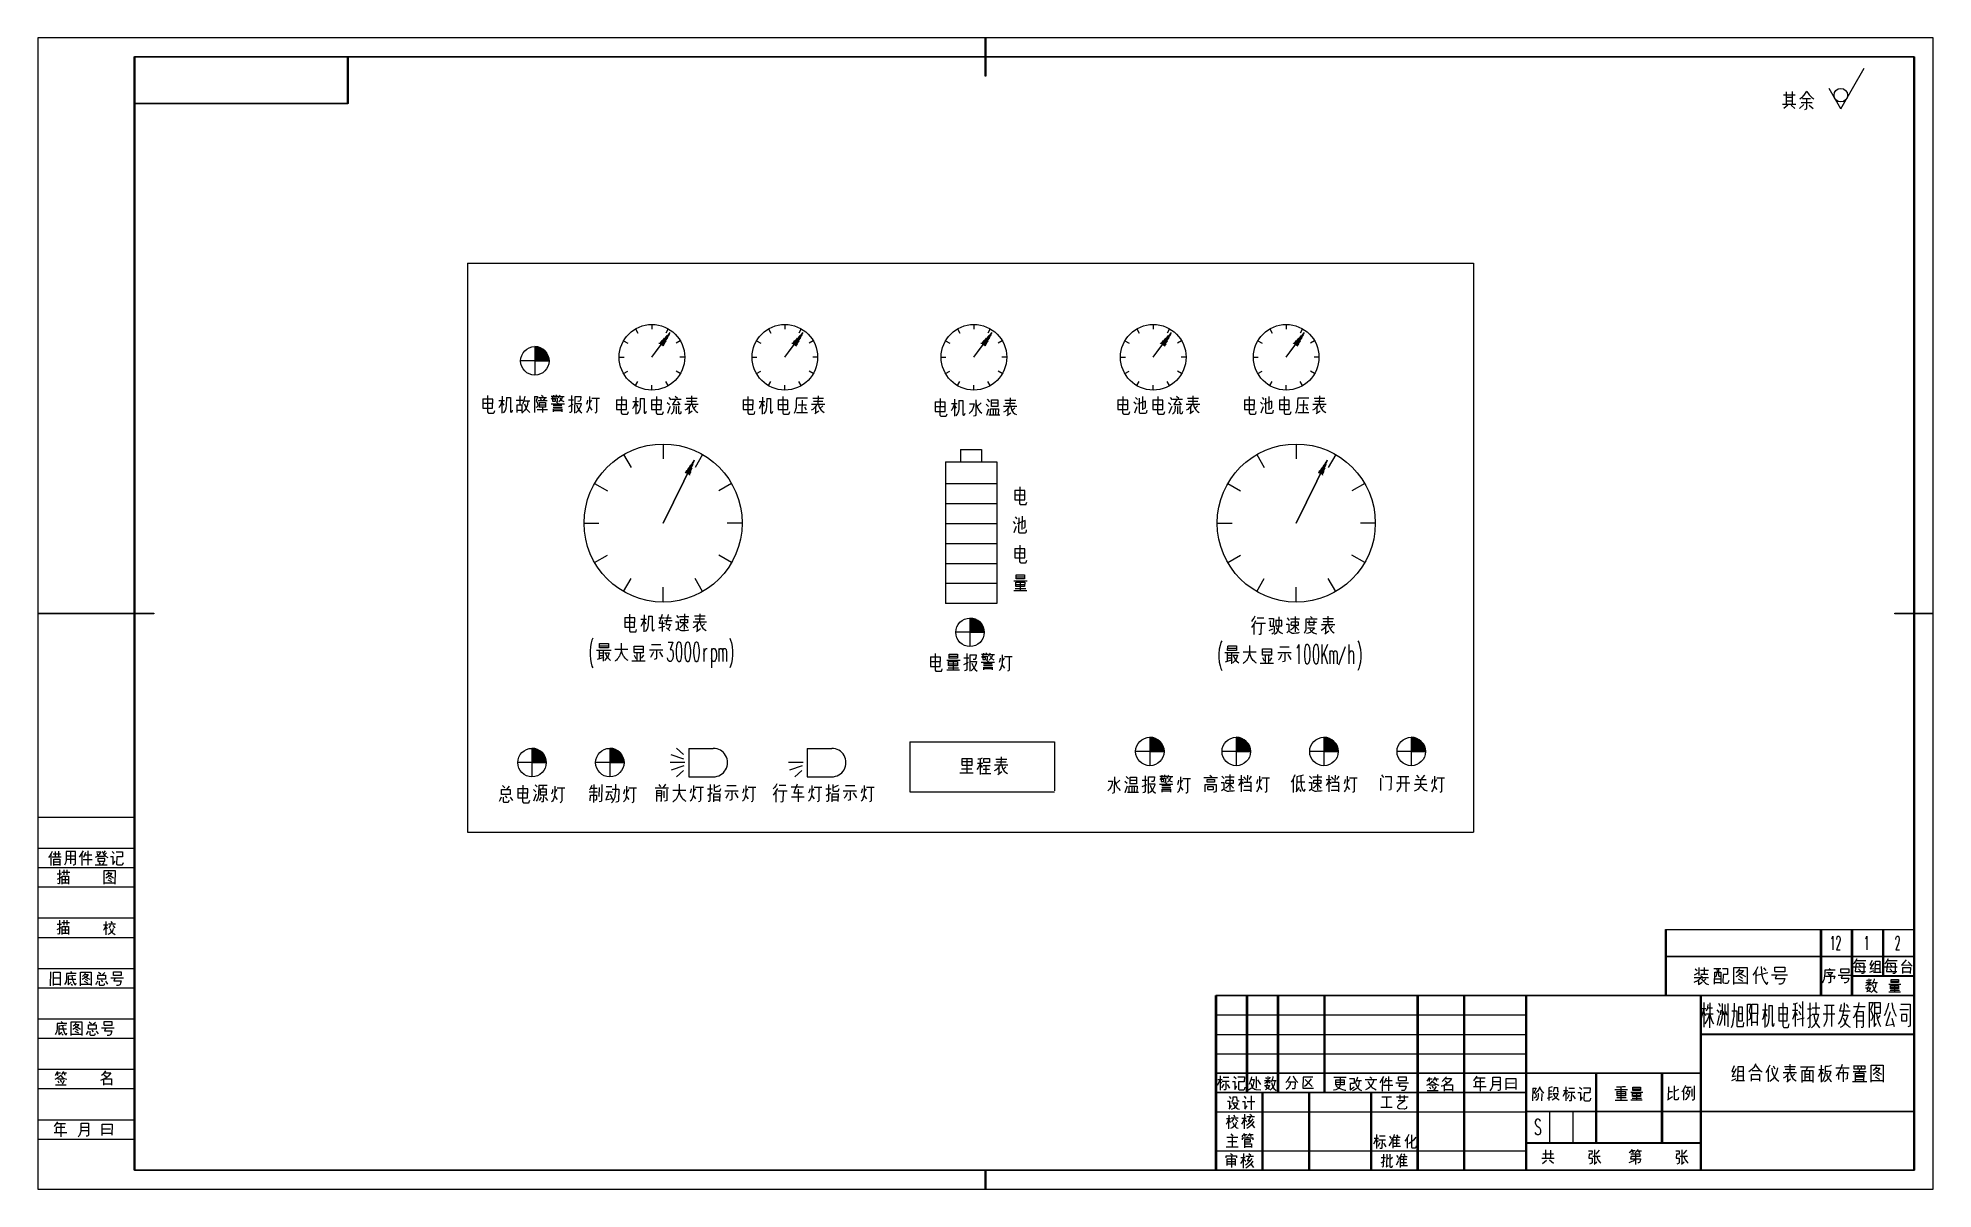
# Model space of a CAD drawing. Header units: millimetres. Extents: x 184 to 672, y 418 to 715.
import ezdxf

# ---------------------------------------------------------------- set-up
doc = ezdxf.new("R2010")
doc.units = ezdxf.units.MM
doc.layers.add('1', color=7, linetype='Continuous', lineweight=18)

msp = doc.modelspace()

# ---------------------------------------------------------------- linework, layer by layer
at = {"layer": '1', "color": 7, "linetype": 'Continuous'}
for p, q in [((672.18615, 714.79805), (183.54025, 714.79805)), ((183.54025, 714.79805), (183.54025, 417.9979)), ((427.7615, 704.8936), (427.7615, 714.79805)), ((427.9649, 714.79805), (427.9649, 704.8936)), ((672.18615, 417.9979), (672.18615, 714.79805)), ((208.34375, 422.89645), (208.34375, 709.89385)), ((208.4398, 709.7978), (208.4398, 709.99555)), ((208.4398, 709.99555), (667.2876, 709.99555)), ((667.2876, 709.7978), (208.4398, 709.7978)), ((208.5415, 709.89385), (208.5415, 422.89645)), ((263.34085, 697.8989), (263.34085, 709.89385)), ((263.34085, 709.89385), (263.54425, 709.89385)), ((263.54425, 709.89385), (263.54425, 697.8989)), ((667.1859, 422.89645), (667.1859, 709.89385)), ((667.1859, 709.89385), (667.3893, 709.89385)), ((667.3893, 709.89385), (667.3893, 422.89645)), ((427.9649, 704.8936), (427.7615, 704.8936)), ((648.38835, 696.5316), (654.4508, 707.0293)), ((633.58535, 700.1024), (636.6081, 700.1024)), ((634.31985, 700.89905), (634.2803, 697.82545)), ((635.86795, 699.4131), (634.3594, 699.4131)), ((635.86795, 700.94425), (635.86795, 697.82545)), ((638.24095, 699.36225), (637.8511, 699.0176)), ((638.81725, 700.0572), (638.24095, 699.36225)), ((638.54605, 699.21535), (640.5631, 699.21535)), ((639.51785, 701.04595), (638.81725, 700.0572)), ((639.5574, 699.1645), (639.5574, 696.6898)), ((639.59695, 700.9951), (640.2128, 700.1024)), ((640.2128, 700.1024), (640.95295, 699.4583)), ((640.95295, 699.4583), (641.41625, 699.11365)), ((648.38835, 696.5316), (645.35995, 701.78045)), ((208.4398, 697.99495), (263.44255, 697.99495)), ((263.44255, 697.7972), (208.4398, 697.7972)), ((263.44255, 697.99495), (263.44255, 697.7972)), ((633.3876, 697.7294), (636.8002, 697.7294)), ((634.7097, 697.4808), (633.6588, 696.5881)), ((634.31985, 698.61645), (635.9075, 698.61645)), ((635.5572, 697.4808), (636.56855, 696.5881)), ((638.89635, 697.6277), (637.772, 696.5881)), ((638.16185, 698.17575), (640.98685, 698.17575)), ((639.43875, 696.39035), (639.015, 696.2943)), ((639.5574, 696.6898), (639.43875, 696.39035)), ((640.25235, 697.4808), (641.22415, 696.5881)), ((183.54025, 566.49685), (213.44005, 566.49685)), ((213.44005, 566.29345), (183.54025, 566.29345)), ((213.44005, 566.49685), (213.44005, 566.29345)), ((662.28735, 566.29345), (662.28735, 566.49685)), ((662.28735, 566.49685), (672.18615, 566.49685)), ((672.18615, 566.29345), (662.28735, 566.29345)), ((603.18835, 467.8987), (603.18835, 484.8939)), ((603.18835, 484.8939), (603.3861, 484.8939)), ((603.2844, 484.8939), (667.2876, 484.8939)), ((603.3861, 484.8939), (603.3861, 467.8987)), ((643.1847, 467.8987), (643.1847, 484.8939)), ((643.1847, 484.8939), (643.3881, 484.8939)), ((643.3881, 484.8939), (643.3881, 467.8987)), ((651.1851, 467.8987), (651.1851, 484.8939)), ((651.1851, 484.8939), (651.3885, 484.8939)), ((651.3885, 484.8939), (651.3885, 467.8987)), ((659.1855, 472.8933), (659.1855, 484.8939)), ((659.1855, 484.8939), (659.3889, 484.8939)), ((659.3889, 484.8939), (659.3889, 472.8933)), ((646.021, 482.54915), (646.16225, 482.71865)), ((646.16225, 482.71865), (646.3713, 483.21585)), ((646.3713, 483.21585), (646.3713, 479.7185)), ((647.98155, 481.38525), (647.28095, 479.7185)), ((647.28095, 479.7185), (648.2584, 479.7185)), ((647.34875, 482.54915), (647.4222, 482.8825)), ((647.34875, 482.3853), (647.34875, 482.54915)), ((647.4222, 482.8825), (647.49, 483.052)), ((647.49, 483.052), (647.63125, 483.21585)), ((647.63125, 483.21585), (647.9081, 483.21585)), ((647.9081, 483.21585), (648.04935, 483.052)), ((648.11715, 481.88245), (647.98155, 481.38525)), ((648.04935, 483.052), (648.11715, 482.8825)), ((648.11715, 482.8825), (648.1906, 482.54915)), ((648.1906, 482.2158), (648.11715, 481.88245)), ((648.1906, 482.54915), (648.1906, 482.2158)), ((654.7559, 482.54915), (654.89715, 482.71865)), ((654.89715, 482.71865), (655.1062, 483.21585)), ((655.1062, 483.21585), (655.1062, 479.7185)), ((663.2422, 481.38525), (662.54725, 479.7185)), ((662.54725, 479.7185), (663.5247, 479.7185)), ((662.61505, 482.54915), (662.68285, 482.8825)), ((662.61505, 482.3853), (662.61505, 482.54915)), ((662.68285, 482.8825), (662.7563, 483.052)), ((662.7563, 483.052), (662.8919, 483.21585)), ((662.8919, 483.21585), (663.1744, 483.21585)), ((663.1744, 483.21585), (663.31565, 483.052)), ((663.38345, 481.88245), (663.2422, 481.38525)), ((663.31565, 483.052), (663.38345, 482.8825)), ((663.38345, 482.8825), (663.4569, 482.54915)), ((663.4569, 482.2158), (663.38345, 481.88245)), ((663.4569, 482.54915), (663.4569, 482.2158)), ((603.2844, 478.0461), (667.2876, 478.0461)), ((667.2876, 477.84835), (603.2844, 477.84835)), ((610.8215, 474.80865), (611.38085, 474.3171)), ((611.81025, 475.1081), (611.81025, 473.0289)), ((612.2001, 474.464), (614.30755, 474.464)), ((613.18885, 475.15895), (613.18885, 473.5261)), ((615.6466, 474.8595), (617.4998, 474.8595)), ((616.51105, 474.01765), (616.3811, 473.4244)), ((616.46585, 474.8595), (616.51105, 474.01765)), ((616.89525, 474.8595), (616.8557, 473.1306)), ((617.84445, 474.91035), (619.17785, 474.91035)), ((619.17785, 474.91035), (619.17785, 473.32835)), ((620.7768, 470.75195), (620.822, 475.15895)), ((620.822, 475.15895), (624.26285, 475.15895)), ((621.726, 474.01765), (621.38135, 473.76905)), ((622.02545, 474.41315), (621.726, 474.01765)), ((622.33055, 474.80865), (622.02545, 474.41315)), ((622.07065, 474.36795), (623.2741, 474.36795)), ((623.2741, 474.36795), (622.7995, 473.76905)), ((624.26285, 475.15895), (624.2233, 470.8028)), ((626.5511, 474.41315), (626.25165, 473.87075)), ((626.51155, 474.26625), (626.46635, 470.89885)), ((626.98615, 475.30585), (626.5511, 474.41315)), ((627.89015, 475.3567), (627.9297, 474.1702)), ((627.9297, 474.1702), (628.01445, 473.1758)), ((629.17835, 474.3171), (628.5738, 475.01205)), ((631.38185, 474.0685), (631.38185, 475.255)), ((631.38185, 475.255), (633.9187, 475.255)), ((633.9187, 474.01765), (631.38185, 474.01765)), ((633.9187, 475.255), (633.9187, 474.01765)), ((646.93065, 474.4414), (644.24125, 474.4414)), ((644.24125, 474.4414), (644.24125, 474.08545)), ((644.24125, 474.08545), (644.24125, 473.61085)), ((645.34865, 474.87645), (645.795, 474.56005)), ((648.4166, 473.8086), (648.4166, 474.7578)), ((648.4166, 474.7578), (650.4506, 474.7578)), ((650.4506, 474.7578), (650.4506, 473.76905)), ((651.55235, 475.26065), (654.8576, 475.26065)), ((651.8631, 476.28895), (651.6597, 476.0912)), ((652.20775, 476.76355), (651.8631, 476.28895)), ((652.30945, 476.28895), (652.07215, 474.1137)), ((652.07215, 474.1137), (654.7898, 474.1137)), ((652.5185, 477.3229), (652.20775, 476.76355)), ((652.27555, 476.2494), (654.34345, 476.2494)), ((652.34335, 476.96695), (654.8576, 476.96695)), ((652.96485, 474.8256), (653.45075, 474.31145)), ((653.03265, 475.89345), (653.45075, 475.49795)), ((654.34345, 476.2494), (654.30955, 473.75775)), ((656.82945, 474.2719), (655.7955, 473.83685)), ((656.4509, 476.96695), (655.8972, 475.81435)), ((655.8972, 475.81435), (656.5865, 475.81435)), ((656.89725, 476.3285), (655.965, 474.7465)), ((655.965, 474.7465), (656.86335, 474.9047)), ((657.2758, 473.91595), (657.3097, 476.8031)), ((658.44535, 475.81435), (657.2758, 475.81435)), ((657.3097, 476.8031), (658.47925, 476.8031)), ((657.3097, 474.86515), (658.47925, 474.86515)), ((658.47925, 476.8031), (658.44535, 473.91595)), ((659.63185, 475.26065), (662.9371, 475.26065)), ((659.9426, 476.28895), (659.7392, 476.0912)), ((660.28725, 476.76355), (659.9426, 476.28895)), ((660.38895, 476.28895), (660.15165, 474.1137)), ((660.15165, 474.1137), (662.8693, 474.1137)), ((660.598, 477.3229), (660.28725, 476.76355)), ((660.35505, 476.2494), (662.42295, 476.2494)), ((660.42285, 476.96695), (662.9371, 476.96695)), ((661.04435, 474.8256), (661.5246, 474.31145)), ((661.11215, 475.89345), (661.5246, 475.49795)), ((662.42295, 476.2494), (662.38905, 473.75775)), ((665.2536, 477.12515), (664.0784, 475.6957)), ((664.0784, 475.6957), (666.52485, 475.81435)), ((664.35525, 473.59955), (664.35525, 475.10245)), ((664.35525, 475.10245), (666.32145, 475.10245)), ((665.76775, 476.5658), (666.7678, 475.49795)), ((666.32145, 475.10245), (666.28755, 473.59955)), ((667.2876, 478.0461), (667.2876, 477.84835)), ((611.0362, 471.4921), (610.52205, 471.29435)), ((610.5616, 472.5317), (614.26235, 472.5317)), ((610.64635, 473.22665), (611.7707, 473.87075)), ((611.16615, 471.54295), (611.0362, 471.4921)), ((611.33565, 471.64465), (611.16615, 471.54295)), ((611.59555, 471.8424), (611.33565, 471.64465)), ((611.81025, 471.9893), (611.59555, 471.8424)), ((611.7255, 471.8424), (611.7255, 470.75195)), ((611.7255, 470.75195), (612.6295, 471.3452)), ((612.02495, 472.18705), (611.81025, 471.9893)), ((612.28485, 472.5317), (612.02495, 472.18705)), ((612.23965, 473.07975), (612.71425, 472.72945)), ((612.33005, 473.4244), (614.09285, 473.4244)), ((613.01935, 471.64465), (612.5843, 472.18705)), ((613.61825, 472.18705), (613.01935, 471.64465)), ((613.01935, 471.64465), (613.23405, 471.3452)), ((613.23405, 471.3452), (613.5335, 471.0966)), ((613.5335, 471.0966), (613.7482, 470.9497)), ((613.7482, 470.9497), (614.26235, 470.75195)), ((615.86695, 470.85365), (615.9065, 473.9216)), ((615.9065, 473.9216), (617.4546, 473.9216)), ((617.41505, 472.091), (615.9065, 472.091)), ((615.9065, 471.29435), (617.36985, 471.29435)), ((616.25115, 472.93285), (616.08165, 472.68425)), ((616.3811, 473.4244), (616.25115, 472.93285)), ((616.8557, 473.1306), (616.94045, 472.882)), ((616.94045, 472.882), (617.36985, 472.882)), ((617.4546, 473.9216), (617.41505, 470.89885)), ((618.05915, 473.32835), (618.01395, 471.3452)), ((618.01395, 471.3452), (618.1439, 471.1983)), ((619.17785, 473.32835), (618.05915, 473.32835)), ((618.1439, 471.1983), (618.57895, 471.0966)), ((618.57895, 471.0966), (619.0479, 471.0966)), ((619.0479, 471.0966), (619.3078, 471.29435)), ((619.3078, 471.29435), (619.48295, 471.5938)), ((619.48295, 471.5938), (619.5677, 471.8424)), ((620.822, 471.1983), (624.2233, 471.1983)), ((621.8955, 473.0289), (621.33615, 472.72945)), ((622.3701, 473.37355), (621.8955, 473.0289)), ((621.9407, 472.18705), (623.14415, 471.5938)), ((622.1102, 473.8199), (622.71475, 473.4244)), ((622.28535, 472.882), (623.0594, 472.3848)), ((622.7995, 473.76905), (622.3701, 473.37355)), ((622.71475, 473.4244), (623.23455, 473.1306)), ((623.23455, 473.1306), (623.7939, 472.83115)), ((626.25165, 473.87075), (625.6923, 473.1306)), ((626.7658, 473.1758), (629.5682, 473.8199)), ((628.01445, 473.1758), (628.27435, 472.28875)), ((628.27435, 472.28875), (628.74895, 471.39605)), ((628.74895, 471.39605), (629.22355, 470.8028)), ((629.22355, 470.8028), (629.3535, 470.8028)), ((629.3535, 470.8028), (629.39305, 470.89885)), ((629.39305, 470.89885), (629.5682, 471.4469)), ((630.5174, 473.2775), (634.608, 473.2775)), ((631.896, 473.2775), (631.4666, 472.28875)), ((631.4666, 472.28875), (633.9187, 472.28875)), ((632.88475, 470.8028), (632.4158, 470.8028)), ((633.18985, 470.89885), (632.88475, 470.8028)), ((633.44975, 471.0514), (633.18985, 470.89885)), ((633.5345, 471.14745), (633.44975, 471.0514)), ((633.704, 471.54295), (633.5345, 471.14745)), ((633.9187, 472.28875), (633.704, 471.54295)), ((643.8627, 471.5938), (643.6254, 471.15875)), ((644.00395, 471.94975), (643.8627, 471.5938)), ((644.10565, 472.4639), (644.00395, 471.94975)), ((644.17345, 473.0176), (644.10565, 472.4639)), ((644.24125, 473.61085), (644.17345, 473.0176)), ((644.4842, 472.8594), (646.86285, 472.8594)), ((644.65935, 473.84815), (646.34305, 473.84815)), ((645.1735, 473.4922), (645.8967, 473.0176)), ((645.41645, 471.15875), (645.2413, 471.1983)), ((645.58595, 471.23785), (645.41645, 471.15875)), ((645.68765, 471.2774), (645.58595, 471.23785)), ((646.34305, 473.84815), (645.68765, 473.13625)), ((645.7272, 471.3565), (645.68765, 471.2774)), ((645.7611, 472.81985), (645.7272, 471.3565)), ((646.86285, 472.8594), (646.6199, 472.10795)), ((647.7273, 473.1758), (650.99865, 473.1758)), ((650.4506, 473.76905), (648.4166, 473.76905)), ((648.82905, 473.1758), (648.4844, 472.3848)), ((648.4844, 472.3848), (650.4506, 472.3848)), ((649.62005, 471.1983), (649.2415, 471.1983)), ((649.863, 471.2774), (649.62005, 471.1983)), ((650.07205, 471.39605), (649.863, 471.2774)), ((650.13985, 471.47515), (650.07205, 471.39605)), ((650.27545, 471.79155), (650.13985, 471.47515)), ((650.4506, 472.3848), (650.27545, 471.79155)), ((651.2868, 473.04585), (667.2876, 473.04585)), ((667.2876, 472.8481), (651.2868, 472.8481)), ((654.1344, 473.56), (653.68805, 473.56)), ((654.20785, 473.59955), (654.1344, 473.56)), ((654.30955, 473.75775), (654.20785, 473.59955)), ((654.75025, 469.88185), (656.0554, 469.88185)), ((655.0949, 470.59375), (654.78415, 470.396)), ((654.81805, 471.22655), (656.33225, 471.22655)), ((655.0271, 471.9441), (655.2644, 471.58815)), ((655.40565, 470.91015), (655.0949, 470.59375)), ((655.50735, 470.2378), (655.0949, 469.4468)), ((655.0949, 469.4468), (656.0893, 468.93265)), ((655.60905, 471.22655), (655.40565, 470.91015)), ((655.60905, 472.22095), (655.57515, 470.43555)), ((655.7503, 469.2886), (655.57515, 469.09085)), ((655.64295, 471.06835), (656.26445, 470.5542)), ((655.9537, 469.6841), (655.7503, 469.2886)), ((656.23055, 472.06275), (655.8859, 471.58815)), ((656.0554, 469.88185), (655.9537, 469.6841)), ((656.5074, 470.9497), (656.40005, 470.75195)), ((656.643, 471.14745), (656.5074, 470.9497)), ((656.7786, 469.24905), (656.5752, 469.01175)), ((656.88595, 471.66725), (656.643, 471.14745)), ((656.643, 470.59375), (656.6769, 470.3169)), ((656.6769, 470.3169), (656.88595, 469.80275)), ((656.7108, 471.22655), (657.81255, 471.22655)), ((657.02155, 469.605), (656.7786, 469.24905)), ((658.79, 473.83685), (656.82945, 473.83685)), ((656.95375, 471.9441), (656.88595, 471.66725)), ((656.88595, 469.80275), (657.02155, 469.40725)), ((656.95375, 472.22095), (656.95375, 471.9441)), ((657.15715, 469.8423), (657.02155, 469.605)), ((657.02155, 469.40725), (657.1967, 469.1304)), ((657.2984, 470.2378), (657.15715, 469.8423)), ((657.1967, 469.1304), (657.77865, 468.6558)), ((657.3323, 470.5542), (657.2984, 470.2378)), ((657.434, 470.9497), (657.3323, 470.5542)), ((657.434, 471.22655), (657.434, 470.9497)), ((660.78445, 470.83105), (663.84675, 470.83105)), ((661.0952, 469.24905), (663.5021, 469.24905)), ((661.2308, 469.64455), (661.2308, 470.51465)), ((661.2308, 470.51465), (663.2987, 470.51465)), ((661.2647, 470.04005), (663.2987, 470.04005)), ((663.2648, 469.64455), (661.2647, 469.64455)), ((663.2648, 471.22655), (661.2986, 471.22655)), ((661.3325, 471.22655), (661.3325, 472.06275)), ((661.3325, 472.06275), (663.2648, 472.06275)), ((661.3325, 471.6277), (663.2309, 471.6277)), ((662.2139, 473.56), (661.76755, 473.56)), ((662.28735, 473.59955), (662.2139, 473.56)), ((662.26475, 470.51465), (662.26475, 468.85355)), ((662.38905, 473.75775), (662.28735, 473.59955)), ((663.2648, 472.06275), (663.2648, 471.22655)), ((663.2987, 470.51465), (663.2648, 469.64455)), ((666.28755, 473.9555), (664.38915, 473.9555)), ((667.2876, 473.04585), (667.2876, 472.8481)), ((487.1882, 422.89645), (487.1882, 467.8987)), ((487.28425, 467.99475), (667.2876, 467.99475)), ((667.2876, 467.797), (487.28425, 467.797)), ((487.38595, 467.8987), (487.38595, 422.89645)), ((495.1886, 442.89745), (495.1886, 467.8987)), ((495.1886, 467.8987), (495.38635, 467.8987)), ((495.38635, 467.8987), (495.38635, 442.89745)), ((503.189, 442.89745), (503.189, 467.8987)), ((503.189, 467.8987), (503.38675, 467.8987)), ((503.38675, 467.8987), (503.38675, 442.89745)), ((515.18395, 442.89745), (515.18395, 467.8987)), ((515.18395, 467.8987), (515.38735, 467.8987)), ((515.38735, 467.8987), (515.38735, 442.89745)), ((539.18515, 422.89645), (539.18515, 467.8987)), ((539.18515, 467.8987), (539.38855, 467.8987)), ((539.38855, 467.8987), (539.38855, 422.89645)), ((551.18575, 422.89645), (551.18575, 467.8987)), ((551.18575, 467.8987), (551.38915, 467.8987)), ((551.38915, 467.8987), (551.38915, 422.89645)), ((567.18655, 422.89645), (567.18655, 467.8987)), ((567.18655, 467.8987), (567.3843, 467.8987)), ((567.3843, 467.8987), (567.3843, 422.89645)), ((612.1888, 422.89645), (612.1888, 467.8987)), ((612.1888, 467.8987), (612.38655, 467.8987)), ((612.38655, 467.8987), (612.38655, 422.89645)), ((612.55605, 464.5991), (613.5674, 464.5991)), ((613.09845, 466.11895), (613.06455, 459.74575)), ((613.9064, 464.45785), (613.703, 463.90415)), ((614.0081, 464.94375), (613.9064, 464.45785)), ((613.9403, 464.7347), (615.32455, 464.7347)), ((614.0759, 465.56525), (614.0081, 464.94375)), ((614.5844, 466.05115), (614.5505, 459.6045)), ((616.44325, 464.2488), (616.98565, 463.48605)), ((616.81615, 465.91555), (617.2512, 465.1528)), ((617.7597, 465.8421), (617.7597, 462.93235)), ((618.46595, 465.56525), (618.43205, 460.1582)), ((619.27955, 465.8421), (619.24565, 459.81355)), ((620.9011, 463.41825), (620.9689, 464.52565)), ((620.9689, 464.52565), (620.9689, 465.91555)), ((623.03115, 464.94375), (622.04805, 464.94375)), ((622.04805, 464.94375), (622.04805, 461.33905)), ((623.03115, 461.27125), (623.03115, 464.94375)), ((624.31935, 460.0226), (624.35325, 465.7065)), ((624.35325, 465.7065), (625.1951, 465.7065)), ((625.1951, 465.7065), (624.7544, 463.90415)), ((625.4663, 460.0904), (625.4663, 465.7065)), ((625.4663, 465.7065), (626.88445, 465.7065)), ((626.88445, 465.7065), (626.85055, 460.1582)), ((628.167, 464.2488), (629.44955, 464.2488)), ((628.8789, 465.8421), (628.845, 459.67795)), ((629.85635, 465.36185), (629.82245, 462.37865)), ((629.85635, 465.36185), (630.7321, 465.36185)), ((630.7321, 465.36185), (630.7321, 460.29945)), ((632.3932, 464.87595), (632.3932, 461.40685)), ((634.6193, 464.7347), (632.3932, 464.7347)), ((633.47235, 466.05115), (633.43845, 460.5085)), ((634.5854, 461.40685), (634.6193, 464.7347)), ((636.4499, 465.7065), (636.077, 465.7065)), ((636.85105, 465.8421), (636.4499, 465.7065)), ((636.6533, 465.7743), (636.6533, 459.9548)), ((637.19005, 465.91555), (636.85105, 465.8421)), ((637.63075, 465.56525), (638.0997, 464.6669)), ((638.5404, 466.328), (638.5065, 460.0226)), ((639.7947, 464.45785), (640.83995, 464.45785)), ((640.43315, 465.98335), (640.39925, 459.9548)), ((641.00945, 464.7347), (642.96435, 464.7347)), ((641.9191, 466.11895), (641.9191, 463.277)), ((644.21865, 465.42965), (646.64815, 465.42965)), ((644.82885, 465.42965), (644.82885, 463.7629)), ((646.0097, 465.42965), (645.9758, 459.88135)), ((648.27535, 464.6669), (648.03805, 463.97195)), ((648.51265, 465.56525), (648.27535, 464.6669)), ((649.2189, 464.87595), (649.0833, 463.97195)), ((649.2867, 466.05115), (649.2189, 464.87595)), ((650.1681, 465.1528), (649.863, 465.56525)), ((650.39975, 464.7347), (650.1681, 465.1528)), ((651.68795, 465.07935), (654.69375, 465.07935)), ((652.7671, 464.52565), (652.53545, 463.90415)), ((652.9705, 465.49745), (652.7671, 464.52565)), ((653.0722, 466.11895), (652.9705, 465.49745)), ((655.2983, 468.9722), (655.0271, 468.814)), ((655.57515, 469.09085), (655.2983, 468.9722)), ((655.74465, 466.1924), (655.74465, 459.67795)), ((655.74465, 466.11895), (656.7221, 466.11895)), ((656.7221, 466.11895), (656.08365, 464.1132)), ((656.5752, 469.01175), (656.23055, 468.69535)), ((656.9933, 466.11895), (658.51315, 466.11895)), ((657.0611, 466.11895), (657.0272, 459.88135)), ((657.0611, 464.87595), (658.47925, 464.87595)), ((658.51315, 466.11895), (658.51315, 463.277)), ((660.3381, 464.45785), (660.2025, 464.1132)), ((660.5076, 465.07935), (660.3381, 464.45785)), ((660.711, 465.91555), (660.5076, 465.07935)), ((663.74505, 468.77445), (660.78445, 468.77445)), ((661.51895, 465.98335), (661.68845, 465.1528)), ((661.68845, 465.1528), (661.75625, 464.8025)), ((661.75625, 464.8025), (661.82405, 464.5991)), ((661.82405, 464.5991), (661.92575, 464.2488)), ((661.92575, 464.2488), (662.02745, 463.97195)), ((665.81295, 464.2488), (663.58685, 464.2488)), ((663.8524, 465.6387), (666.3158, 465.6387)), ((666.3158, 465.6387), (666.2819, 460.36725)), ((667.2876, 467.99475), (667.2876, 467.797)), ((487.28425, 462.89845), (567.28825, 462.89845)), ((613.03065, 464.181), (612.42045, 462.1018)), ((613.06455, 463.6951), (613.4996, 462.7233)), ((613.6013, 460.9944), (613.364, 460.6441)), ((614.0081, 461.75715), (613.6013, 460.9944)), ((615.46015, 463.0736), (613.6691, 463.0736)), ((614.3132, 462.44645), (614.0081, 461.75715)), ((614.4488, 463.0736), (614.3132, 462.44645)), ((614.61265, 463.00015), (614.84995, 462.1696)), ((614.84995, 462.1696), (615.12115, 461.40685)), ((615.12115, 461.40685), (615.56185, 460.6441)), ((616.57885, 460.29945), (617.0817, 462.7233)), ((617.1834, 460.4407), (617.0478, 460.1582)), ((617.3529, 460.85315), (617.1834, 460.4407)), ((617.4546, 464.1132), (617.2851, 462.93235)), ((617.5224, 461.40685), (617.3529, 460.85315)), ((617.6919, 461.96055), (617.5224, 461.40685)), ((617.7258, 462.37865), (617.6919, 461.96055)), ((617.7597, 462.93235), (617.7258, 462.37865)), ((617.9631, 463.90415), (618.2682, 462.93235)), ((618.66935, 463.90415), (619.00835, 462.86455)), ((620.22875, 459.67795), (620.53385, 460.4407)), ((620.29655, 463.97195), (621.5791, 463.97195)), ((620.53385, 460.4407), (620.66945, 461.0622)), ((620.66945, 461.0622), (620.7655, 461.82495)), ((620.7655, 461.82495), (620.8672, 462.5199)), ((620.8672, 462.5199), (620.9011, 463.41825)), ((621.5791, 463.97195), (621.5791, 460.4407)), ((621.5791, 460.4407), (621.5791, 460.1582)), ((621.5791, 460.1582), (621.613, 460.0904)), ((621.613, 460.0904), (621.6808, 459.9548)), ((621.6808, 459.9548), (621.7486, 459.9548)), ((621.7486, 459.9548), (623.06505, 459.9548)), ((622.04805, 461.33905), (622.99725, 461.33905)), ((623.03115, 463.2092), (622.08195, 463.2092)), ((623.06505, 459.9548), (623.13285, 459.88135)), ((623.13285, 459.88135), (623.20065, 459.9548)), ((623.20065, 459.9548), (623.2628, 460.0904)), ((623.2628, 460.0904), (623.3645, 460.92095)), ((624.6527, 461.6159), (624.551, 461.5481)), ((624.8222, 461.6837), (624.6527, 461.6159)), ((624.7544, 463.90415), (624.89, 463.6273)), ((624.9578, 461.75715), (624.8222, 461.6837)), ((624.89, 463.6273), (625.0256, 463.1414)), ((625.0595, 461.89275), (624.9578, 461.75715)), ((625.0256, 463.1414), (625.0934, 462.86455)), ((625.1273, 462.1696), (625.0595, 461.89275)), ((625.0934, 462.86455), (625.1273, 462.44645)), ((625.1273, 462.44645), (625.1273, 462.1696)), ((625.5341, 463.35045), (626.88445, 463.35045)), ((625.5341, 461.0622), (626.81665, 461.0622)), ((628.3365, 462.1018), (628.1331, 461.6837)), ((628.5738, 462.93235), (628.3365, 462.1018)), ((628.7772, 463.83635), (628.5738, 462.93235)), ((628.845, 463.5595), (629.2857, 462.5877)), ((629.55125, 460.6441), (629.1501, 459.81355)), ((629.75465, 461.4803), (629.55125, 460.6441)), ((629.82245, 462.37865), (629.75465, 461.4803)), ((630.7321, 460.29945), (630.8338, 460.0226)), ((630.8338, 460.0226), (630.9355, 460.0226)), ((630.9355, 460.0226), (631.105, 460.1582)), ((631.105, 460.1582), (631.2406, 460.71755)), ((632.3932, 461.40685), (634.5854, 461.40685)), ((632.461, 463.2092), (634.6193, 463.2092)), ((633.43845, 460.5085), (633.43845, 460.0904)), ((633.43845, 460.0904), (633.57405, 459.74575)), ((633.57405, 459.74575), (633.67575, 459.67795)), ((633.67575, 459.67795), (634.6193, 459.67795)), ((634.6193, 459.67795), (634.7549, 459.67795)), ((634.7549, 459.67795), (634.8905, 459.74575)), ((634.8905, 459.74575), (634.9244, 459.9548)), ((634.9244, 459.9548), (635.06, 460.5763)), ((636.2126, 462.37865), (635.9075, 461.6837)), ((635.9753, 464.1132), (637.32565, 464.1132)), ((636.4499, 463.2092), (636.2126, 462.37865)), ((636.5855, 463.90415), (636.4499, 463.2092)), ((636.6533, 463.6273), (637.12225, 462.79675)), ((637.12225, 461.75715), (638.9811, 462.1696)), ((637.56295, 463.83635), (638.0319, 462.93235)), ((639.7608, 461.82495), (640.83995, 462.93235)), ((640.3032, 459.67795), (639.9642, 459.67795)), ((640.39925, 459.9548), (640.3032, 459.67795)), ((641.28065, 460.0226), (640.83995, 459.5367)), ((641.00945, 463.0736), (642.631, 463.0736)), ((641.7157, 460.5085), (641.28065, 460.0226)), ((641.41625, 463.00015), (641.58575, 462.034)), ((641.58575, 462.034), (641.7835, 461.27125)), ((642.1564, 461.27125), (641.7157, 460.5085)), ((641.7835, 461.27125), (642.1225, 460.6441)), ((642.1225, 460.6441), (642.4615, 460.1582)), ((642.3937, 462.1018), (642.1564, 461.27125)), ((642.631, 463.0736), (642.3937, 462.1018)), ((642.4615, 460.1582), (642.93045, 459.6045)), ((643.8853, 463.1414), (646.88545, 463.1414)), ((644.11695, 460.23165), (643.987, 459.9548)), ((644.35425, 460.6441), (644.11695, 460.23165)), ((644.59155, 461.1978), (644.35425, 460.6441)), ((644.76105, 461.82495), (644.59155, 461.1978)), ((644.79495, 462.7233), (644.76105, 461.82495)), ((644.82885, 463.7629), (644.79495, 462.7233)), ((648.03805, 460.92095), (647.73295, 460.5085)), ((648.03805, 463.97195), (650.77265, 463.97195)), ((648.37705, 461.4803), (648.03805, 460.92095)), ((648.71605, 459.9548), (648.20755, 459.67795)), ((648.68215, 462.2374), (648.37705, 461.4803)), ((648.91945, 463.0736), (648.68215, 462.2374)), ((649.0494, 460.29945), (648.71605, 459.9548)), ((648.88555, 462.86455), (650.1681, 462.86455)), ((649.0833, 463.97195), (648.91945, 463.0736)), ((649.0155, 462.1696), (649.2189, 461.6159)), ((649.3545, 460.6441), (649.0494, 460.29945)), ((649.2189, 461.6159), (649.4223, 461.1978)), ((649.6257, 461.27125), (649.3545, 460.6441)), ((649.4223, 461.1978), (649.7274, 460.6441)), ((649.8969, 461.89275), (649.6257, 461.27125)), ((649.7274, 460.6441), (650.1342, 460.23165)), ((650.1681, 462.86455), (649.8969, 461.89275)), ((650.1342, 460.23165), (650.46755, 459.9548)), ((650.46755, 459.9548), (650.80655, 459.74575)), ((651.82355, 462.37865), (651.62015, 462.1696)), ((652.06085, 462.86455), (651.82355, 462.37865)), ((652.36595, 463.41825), (652.06085, 462.86455)), ((652.53545, 463.90415), (652.36595, 463.41825)), ((652.50155, 459.5367), (652.50155, 463.7629)), ((652.50155, 463.7629), (654.18525, 463.7629)), ((654.15135, 462.5877), (652.53545, 462.5877)), ((652.53545, 461.40685), (654.11745, 461.40685)), ((653.88015, 459.67795), (653.6824, 459.67795)), ((654.01575, 459.67795), (653.88015, 459.67795)), ((654.08355, 459.74575), (654.01575, 459.67795)), ((654.15135, 459.9548), (654.08355, 459.74575)), ((654.18525, 463.7629), (654.15135, 459.9548)), ((656.3153, 461.5481), (656.01585, 461.4803)), ((656.08365, 464.1132), (656.417, 463.48605)), ((656.5187, 461.89275), (656.3153, 461.5481)), ((656.417, 463.48605), (656.6543, 462.6555)), ((656.6543, 462.6555), (656.5187, 461.89275)), ((657.0272, 459.88135), (657.59785, 460.71755)), ((658.51315, 463.277), (657.095, 463.277)), ((657.59785, 463.2092), (657.83515, 461.6837)), ((657.83515, 461.6837), (658.24195, 460.5763)), ((657.86905, 461.82495), (658.54705, 462.79675)), ((658.24195, 460.5763), (658.64875, 459.9548)), ((659.90305, 463.277), (659.59795, 462.6555)), ((660.033, 463.6273), (659.90305, 463.277)), ((661.1178, 463.6951), (659.9991, 460.1582)), ((659.9991, 460.1582), (661.95965, 460.5085)), ((660.2025, 464.1132), (660.033, 463.6273)), ((662.23085, 459.81355), (661.62065, 461.96055)), ((662.02745, 463.97195), (662.16305, 463.6273)), ((662.16305, 463.6273), (662.632, 462.5877)), ((665.40615, 463.00015), (664.0558, 463.00015)), ((664.0558, 463.00015), (664.0558, 461.40685)), ((664.0558, 461.40685), (665.40615, 461.40685)), ((665.40615, 461.40685), (665.40615, 463.00015)), ((666.15195, 460.0226), (665.64345, 459.81355)), ((666.2141, 460.0904), (666.15195, 460.0226)), ((666.248, 460.1582), (666.2141, 460.0904)), ((666.2819, 460.36725), (666.248, 460.1582)), ((487.28425, 457.8982), (567.28825, 457.8982)), ((612.28485, 457.99425), (667.2876, 457.99425)), ((667.2876, 457.7965), (612.28485, 457.7965)), ((667.2876, 457.99425), (667.2876, 457.7965)), ((487.28425, 452.89795), (567.28825, 452.89795)), ((620.92935, 449.7848), (620.3135, 448.3497)), ((621.8616, 445.97105), (621.90115, 449.58705)), ((621.90115, 449.58705), (623.2176, 449.58705)), ((623.2176, 449.58705), (623.17805, 445.97105)), ((626.246, 449.7848), (625.93525, 449.3893)), ((626.39855, 450.282), (626.246, 449.7848)), ((626.39855, 450.08425), (626.66975, 449.6379)), ((626.66975, 449.6379), (626.9805, 449.19155)), ((630.04845, 449.98255), (629.85635, 449.44015)), ((630.9807, 449.7848), (631.40445, 449.04465)), ((633.89045, 449.6379), (636.68155, 449.6379)), ((635.24645, 450.23115), (635.2069, 448.15195)), ((643.3542, 449.9317), (643.31465, 445.57555)), ((644.74975, 449.58705), (644.3599, 449.58705)), ((644.3599, 449.58705), (644.3599, 448.3497)), ((645.13395, 449.6379), (644.74975, 449.58705)), ((645.4447, 449.68875), (645.13395, 449.6379)), ((645.8741, 449.83565), (645.4447, 449.68875)), ((648.7443, 450.08425), (648.39965, 449.08985)), ((651.8518, 448.94295), (651.8518, 449.83565)), ((651.9309, 449.7848), (654.60335, 449.7848)), ((652.81795, 449.7848), (652.81795, 449.04465)), ((653.6711, 449.7848), (653.6711, 449.04465)), ((654.60335, 449.7848), (654.60335, 448.94295)), ((656.19665, 445.53035), (656.2362, 449.9317)), ((656.2362, 449.9317), (659.3324, 449.9317)), ((657.5922, 449.58705), (657.321, 449.19155)), ((659.3324, 449.9317), (659.29285, 445.57555)), ((487.28425, 447.99375), (612.28485, 447.99375)), ((612.28485, 447.796), (487.28425, 447.796)), ((488.273, 445.9993), (487.6176, 444.69415)), ((487.7532, 446.2366), (488.8945, 446.2366)), ((488.3069, 445.80155), (488.82105, 445.2874)), ((488.3747, 447.22535), (488.3408, 443.54155)), ((489.27305, 445.08965), (488.68545, 444.1009)), ((488.8945, 445.80155), (490.71945, 445.80155)), ((489.1318, 446.8694), (490.5782, 446.8694)), ((489.8211, 445.762), (489.7872, 443.7845)), ((490.19965, 444.971), (490.75335, 444.06135)), ((491.5161, 445.762), (492.13195, 445.762)), ((491.92855, 447.06715), (492.4766, 446.553)), ((492.13195, 445.762), (492.13195, 443.7054)), ((492.9625, 446.9485), (494.6123, 446.9485)), ((493.0981, 445.6829), (493.0642, 443.82405)), ((494.5784, 445.6829), (493.0981, 445.6829)), ((494.6123, 446.9485), (494.5784, 445.6829)), ((496.04175, 445.5134), (495.731, 444.99925)), ((496.14345, 445.7507), (496.04175, 445.5134)), ((496.2847, 446.18575), (496.14345, 445.7507)), ((496.4881, 446.9372), (496.2847, 446.18575)), ((496.2847, 445.31565), (496.4203, 444.8015)), ((496.3525, 446.2253), (497.1096, 446.2253)), ((496.4203, 444.8015), (496.4881, 444.60375)), ((496.86665, 444.8806), (496.76495, 444.60375)), ((496.974, 445.3552), (496.86665, 444.8806)), ((497.1096, 446.2253), (496.974, 445.3552)), ((497.7311, 444.05005), (497.765, 447.0163)), ((498.0362, 446.1462), (498.79895, 444.9597)), ((499.7651, 444.68285), (501.0759, 444.68285)), ((500.10975, 445.39475), (499.799, 445.197)), ((499.8329, 446.02755), (501.35275, 446.02755)), ((500.04195, 446.73945), (500.2849, 446.3835)), ((500.4205, 445.71115), (500.10975, 445.39475)), ((500.5222, 445.0388), (500.10975, 444.2478)), ((500.62955, 446.02755), (500.4205, 445.71115)), ((500.62955, 447.0163), (500.59, 445.23655)), ((500.66345, 445.86935), (501.2793, 445.3552)), ((501.2454, 446.8581), (500.90075, 446.3835)), ((501.0759, 444.68285), (500.96855, 444.4851)), ((501.52225, 445.7507), (501.42055, 445.55295)), ((501.65785, 445.94845), (501.52225, 445.7507)), ((501.9008, 446.4626), (501.65785, 445.94845)), ((501.65785, 445.39475), (501.69175, 445.1179)), ((501.69175, 445.1179), (501.9008, 444.60375)), ((501.7313, 446.02755), (502.83305, 446.02755)), ((501.9686, 446.73945), (501.9008, 446.4626)), ((501.9686, 447.0163), (501.9686, 446.73945)), ((502.31325, 445.0388), (502.17765, 444.6433)), ((502.34715, 445.3552), (502.31325, 445.0388)), ((502.4545, 445.7507), (502.34715, 445.3552)), ((502.4545, 446.02755), (502.4545, 445.7507)), ((505.34165, 445.4569), (505.82755, 446.0106)), ((505.82755, 446.0106), (506.1383, 446.5304)), ((505.89535, 445.65465), (507.6864, 445.65465)), ((506.1383, 446.5304), (506.4095, 447.12365)), ((506.2739, 444.5868), (506.4095, 444.86365)), ((506.4095, 444.86365), (506.51685, 445.1405)), ((506.51685, 445.1405), (506.58465, 445.57555)), ((507.1666, 447.20275), (507.40955, 446.56995)), ((507.40955, 446.56995), (507.7542, 446.0897)), ((507.6864, 445.65465), (507.5847, 444.0331)), ((507.7542, 446.0897), (508.4096, 445.4569)), ((509.7543, 446.88635), (509.7204, 443.99355)), ((512.30245, 446.88635), (509.7543, 446.88635)), ((510.4775, 444.745), (510.09895, 444.46815)), ((510.308, 446.28745), (512.06515, 444.46815)), ((510.82215, 445.10095), (510.4775, 444.745)), ((511.1668, 445.536), (510.82215, 445.10095)), ((511.51145, 446.0106), (511.1668, 445.536)), ((511.8222, 446.4513), (511.51145, 446.0106)), ((517.6756, 446.81855), (520.84525, 446.81855)), ((518.15585, 444.8806), (518.15585, 446.18575)), ((520.35935, 444.8806), (518.15585, 444.8806)), ((518.18975, 446.18575), (520.35935, 446.18575)), ((518.18975, 445.5925), (520.29155, 445.5925)), ((518.22365, 444.68285), (518.5683, 444.3269)), ((519.2915, 444.92015), (519.2576, 444.5642)), ((519.2915, 446.779), (519.2915, 444.92015)), ((520.35935, 446.18575), (520.35935, 444.8806)), ((521.7436, 446.5417), (522.87925, 446.5417)), ((522.87925, 445.197), (521.8792, 445.197)), ((521.8792, 445.197), (521.8792, 443.615)), ((522.87925, 446.5417), (522.87925, 445.197)), ((523.2578, 445.63205), (523.0205, 445.31565)), ((523.56855, 446.2253), (523.2578, 445.63205)), ((523.36515, 445.23655), (523.46685, 444.8015)), ((523.43295, 446.02755), (524.772, 446.02755)), ((523.46685, 444.8015), (523.63635, 444.52465)), ((523.7437, 446.89765), (523.56855, 446.2253)), ((524.15615, 445.1179), (524.0149, 444.60375)), ((524.22395, 445.988), (524.15615, 445.1179)), ((525.7777, 446.2253), (528.7383, 446.2253)), ((526.467, 445.79025), (526.6026, 445.47385)), ((526.6026, 445.47385), (526.74385, 445.197)), ((526.74385, 445.197), (526.91335, 444.9597)), ((526.91335, 444.9597), (527.0885, 444.7224)), ((526.9868, 446.97675), (527.46705, 446.58125)), ((527.0885, 444.7224), (527.3258, 444.4851)), ((527.39925, 444.84105), (527.1563, 444.4851)), ((527.63655, 445.23655), (527.39925, 444.84105)), ((527.8117, 445.6716), (527.63655, 445.23655)), ((527.9473, 446.18575), (527.8117, 445.6716)), ((530.5011, 447.0163), (529.53495, 445.3552)), ((530.19035, 446.26485), (530.15645, 443.25905)), ((530.5011, 444.76195), (532.87975, 444.76195)), ((531.1565, 446.6208), (530.64235, 445.31565)), ((530.98135, 445.988), (532.7385, 445.988)), ((531.778, 447.0163), (531.7441, 443.2986)), ((533.6425, 445.3552), (536.91385, 445.3552)), ((534.3318, 445.988), (534.3318, 446.9372)), ((534.3318, 446.9372), (536.36015, 446.9372)), ((536.36015, 445.94845), (534.3318, 445.94845)), ((534.74425, 445.3552), (534.3996, 444.5642)), ((536.36015, 446.9372), (536.36015, 445.94845)), ((542.1401, 444.99925), (541.5864, 444.7224)), ((542.3096, 446.779), (541.65985, 445.79025)), ((542.58645, 445.31565), (542.1401, 444.99925)), ((542.174, 446.42305), (543.0328, 446.42305)), ((542.2757, 446.3044), (542.2757, 445.7507)), ((542.3435, 444.8806), (543.86335, 444.8806)), ((543.10625, 445.86935), (542.58645, 445.31565)), ((543.10625, 445.7507), (543.5187, 445.3552)), ((543.7899, 446.81855), (543.27575, 446.02755)), ((543.5187, 445.3552), (544.03285, 445.0388)), ((543.6543, 446.4626), (544.62045, 446.4626)), ((543.96505, 446.34395), (544.1741, 445.8298)), ((544.03285, 445.0388), (544.72215, 444.8015)), ((545.86345, 445.988), (545.5866, 445.7507)), ((546.1742, 444.8015), (545.82955, 444.6433)), ((546.242, 446.3835), (545.86345, 445.988)), ((546.58665, 445.0388), (546.1742, 444.8015)), ((546.2081, 443.25905), (546.242, 444.8806)), ((546.68835, 446.97675), (546.242, 446.3835)), ((546.242, 444.8806), (548.2421, 444.8806)), ((546.3437, 445.9089), (546.9991, 445.3552)), ((546.38325, 446.50215), (547.99915, 446.50215)), ((546.9652, 445.2761), (546.58665, 445.0388)), ((547.34375, 445.5925), (546.9652, 445.2761)), ((547.7562, 446.10665), (547.34375, 445.5925)), ((547.99915, 446.50215), (547.7562, 446.10665)), ((548.2421, 444.8806), (548.2421, 443.25905)), ((554.54185, 447.13495), (553.7113, 445.94845)), ((556.5024, 445.6716), (554.2311, 445.6716)), ((554.2311, 445.6716), (554.2311, 444.44555)), ((554.3328, 446.66035), (556.67755, 446.66035)), ((555.43455, 446.6208), (555.40065, 443.25905)), ((558.64375, 444.6433), (558.67765, 444.9597)), ((558.67765, 444.9597), (558.67765, 446.81855)), ((558.67765, 446.81855), (560.5704, 446.81855)), ((558.67765, 445.7507), (560.5365, 445.7507)), ((560.5026, 444.84105), (558.67765, 444.84105)), ((560.5704, 446.81855), (560.5365, 443.65455)), ((562.1298, 443.615), (562.1298, 446.5417)), ((562.1298, 446.5417), (564.6384, 446.5417)), ((562.1637, 445.31565), (564.22595, 445.3552)), ((564.6384, 446.5417), (564.6045, 443.6941)), ((585.18745, 429.8968), (585.18745, 447.8977)), ((585.3852, 447.8977), (585.3852, 429.8968)), ((602.1883, 429.8968), (602.1883, 447.8977)), ((602.38605, 447.8977), (602.38605, 429.8968)), ((612.28485, 447.99375), (612.28485, 447.796)), ((621.35875, 446.4174), (620.19485, 445.875)), ((620.3135, 448.3497), (621.08755, 448.3497)), ((621.43785, 448.9938), (620.38695, 447.01065)), ((620.38695, 447.01065), (621.3983, 447.2084)), ((623.5679, 445.875), (621.35875, 445.875)), ((623.17805, 448.3497), (621.8616, 448.3497)), ((621.90115, 447.1632), (623.2176, 447.1632)), ((625.47195, 448.8469), (624.6979, 448.248)), ((625.3533, 445.82415), (625.3533, 447.5587)), ((625.3533, 447.5587), (627.44945, 447.5587)), ((627.4099, 446.21965), (625.3533, 446.21965)), ((625.93525, 449.3893), (625.47195, 448.8469)), ((627.3308, 448.44575), (625.5115, 448.44575)), ((626.9805, 449.19155), (627.44945, 448.69435)), ((627.44945, 447.5587), (627.4099, 445.82415)), ((627.44945, 448.69435), (627.83365, 448.40055)), ((627.83365, 448.40055), (628.10485, 448.248)), ((629.3874, 448.54745), (629.04275, 448.00505)), ((629.6586, 449.08985), (629.3874, 448.54745)), ((629.85635, 449.44015), (629.6586, 449.08985)), ((629.69815, 448.8921), (629.6586, 445.67725)), ((630.51175, 446.07275), (630.04845, 445.7281)), ((630.94115, 446.4174), (630.51175, 446.07275)), ((630.59085, 449.19155), (630.7095, 448.3497)), ((630.7095, 448.3497), (630.86205, 447.7056)), ((630.86205, 447.7056), (631.0937, 447.3101)), ((631.2858, 446.96545), (630.94115, 446.4174)), ((631.0937, 447.3101), (631.2858, 446.86375)), ((631.67565, 447.65475), (631.2858, 446.96545)), ((631.2858, 446.86375), (631.7152, 446.36655)), ((631.86775, 448.40055), (631.67565, 447.65475)), ((631.7152, 446.36655), (632.02595, 446.07275)), ((632.02595, 449.2424), (631.86775, 448.40055)), ((632.02595, 446.07275), (632.4497, 445.82415)), ((633.93, 446.7677), (633.5006, 446.56995)), ((633.54015, 448.1011), (636.98665, 448.1011)), ((634.3142, 447.11235), (633.93, 446.7677)), ((634.043, 448.8921), (636.52335, 448.8921)), ((634.70405, 447.60955), (634.3142, 447.11235)), ((634.43285, 445.67725), (635.43855, 446.4174)), ((634.62495, 447.457), (634.62495, 445.875)), ((634.97525, 448.00505), (634.70405, 447.60955)), ((635.399, 448.00505), (635.4781, 447.5587)), ((635.4781, 447.5587), (635.70975, 447.01065)), ((635.70975, 447.01065), (636.06005, 446.5191)), ((636.44425, 447.65475), (635.7493, 446.96545)), ((636.06005, 446.5191), (636.44425, 446.1688)), ((636.44425, 446.1688), (636.87365, 445.92585)), ((637.9641, 449.5362), (641.5688, 449.5362)), ((638.38785, 445.4795), (638.38785, 448.54745)), ((638.38785, 448.54745), (641.1394, 448.54745)), ((641.1394, 445.875), (638.38785, 445.875)), ((639.20145, 445.92585), (639.20145, 448.4966)), ((639.20145, 447.65475), (640.2467, 447.65475)), ((640.28625, 446.86375), (639.20145, 446.86375)), ((639.7834, 449.48535), (639.4331, 448.54745)), ((640.28625, 448.4966), (640.28625, 445.92585)), ((641.1394, 448.54745), (641.1394, 445.4795)), ((642.77225, 447.36095), (642.58015, 447.0615)), ((642.69315, 448.8469), (643.9757, 448.8469)), ((642.93045, 447.65475), (642.77225, 447.36095)), ((643.083, 448.00505), (642.93045, 447.65475)), ((643.1621, 448.29885), (643.083, 448.00505)), ((643.31465, 448.79605), (643.1621, 448.29885)), ((643.3542, 448.3497), (643.85705, 447.75645)), ((643.8175, 446.1236), (643.58585, 445.7733)), ((643.93615, 446.36655), (643.8175, 446.1236)), ((644.01525, 446.61515), (643.93615, 446.36655)), ((644.12825, 446.8129), (644.01525, 446.61515)), ((644.1678, 447.0615), (644.12825, 446.8129)), ((644.2469, 447.3101), (644.1678, 447.0615)), ((644.5181, 445.92585), (644.1678, 445.67725)), ((644.28645, 447.60955), (644.2469, 447.3101)), ((644.32035, 447.90335), (644.28645, 447.60955)), ((644.3599, 448.15195), (644.32035, 447.90335)), ((644.3599, 448.40055), (645.7159, 448.40055)), ((644.3599, 448.3497), (644.3599, 448.15195)), ((644.74975, 446.1236), (644.5181, 445.92585)), ((644.74975, 447.90335), (644.74975, 447.65475)), ((644.74975, 447.65475), (644.7893, 447.36095)), ((644.9814, 446.4174), (644.74975, 446.1236)), ((644.7893, 447.36095), (644.9023, 447.1632)), ((644.9023, 447.1632), (644.9814, 446.9146)), ((644.9814, 446.9146), (645.13395, 446.666)), ((645.13395, 446.666), (644.9814, 446.4174)), ((645.29215, 446.9146), (645.13395, 446.666)), ((645.13395, 446.666), (645.29215, 446.4174)), ((645.40515, 447.2084), (645.29215, 446.9146)), ((645.29215, 446.4174), (645.48425, 446.21965)), ((645.56335, 447.457), (645.40515, 447.2084)), ((645.48425, 446.21965), (645.7159, 445.92585)), ((645.6029, 447.75645), (645.56335, 447.457)), ((645.7159, 448.00505), (645.6029, 447.75645)), ((645.7159, 448.40055), (645.7159, 448.00505)), ((645.7159, 445.92585), (645.9871, 445.7281)), ((647.1171, 449.2424), (650.5297, 449.2424)), ((647.42785, 447.457), (647.15665, 447.1632)), ((647.8177, 447.9542), (647.42785, 447.457)), ((648.16235, 448.54745), (647.8177, 447.9542)), ((647.89115, 446.21965), (647.89115, 448.1011)), ((647.89115, 448.1011), (650.1003, 448.1011)), ((648.39965, 449.08985), (648.16235, 448.54745)), ((649.0155, 448.79605), (648.97595, 445.6264)), ((649.9082, 446.4174), (649.59745, 446.32135)), ((650.02685, 446.46825), (649.9082, 446.4174)), ((650.06075, 446.61515), (650.02685, 446.46825)), ((650.1003, 448.1011), (650.06075, 446.61515)), ((655.1062, 445.67725), (651.3885, 445.67725)), ((651.62015, 448.3497), (654.9141, 448.3497)), ((654.60335, 448.94295), (651.8518, 448.94295)), ((652.16255, 445.7281), (652.2021, 447.90335)), ((652.2021, 447.90335), (654.2926, 447.90335)), ((652.2021, 447.3101), (654.25305, 447.3101)), ((654.2926, 446.8129), (652.2021, 446.8129)), ((652.2021, 446.21965), (654.25305, 446.21965)), ((653.2078, 448.94295), (653.0157, 447.90335)), ((654.2926, 447.90335), (654.25305, 445.67725)), ((656.2362, 445.97105), (659.29285, 445.97105)), ((657.20235, 447.8073), (656.6995, 447.50785)), ((657.0498, 448.79605), (656.73905, 448.54745)), ((657.321, 449.19155), (657.0498, 448.79605)), ((657.63175, 448.15195), (657.20235, 447.8073)), ((657.2419, 446.96545), (658.3267, 446.36655)), ((657.36055, 449.1407), (658.44535, 449.1407)), ((657.39445, 448.5983), (657.93685, 448.2028)), ((657.55265, 447.65475), (658.2476, 447.1632)), ((658.01595, 448.54745), (657.63175, 448.15195)), ((657.93685, 448.2028), (658.4058, 447.90335)), ((658.44535, 449.1407), (658.01595, 448.54745)), ((658.4058, 447.90335), (658.90865, 447.60955)), ((487.28425, 442.9935), (567.28825, 442.9935)), ((567.28825, 442.79575), (487.28425, 442.79575)), ((489.6516, 443.6263), (489.27305, 443.6263)), ((489.7194, 443.7054), (489.6516, 443.6263)), ((489.7872, 443.7845), (489.7194, 443.7054)), ((490.2392, 440.66005), (490.78725, 440.66005)), ((490.65165, 441.89175), (491.1319, 441.3324)), ((490.78725, 440.66005), (490.78725, 438.76165)), ((491.34095, 440.5414), (491.51045, 440.66005)), ((491.40875, 440.225), (492.82125, 440.225)), ((491.51045, 440.66005), (491.64605, 440.89735)), ((491.64605, 440.89735), (491.7534, 441.13465)), ((491.7195, 440.225), (491.889, 439.7504)), ((491.7534, 441.13465), (491.7534, 441.76745)), ((491.7534, 441.76745), (492.6122, 441.76745)), ((492.13195, 443.7054), (492.68565, 444.53595)), ((492.7139, 439.9086), (492.5783, 439.63175)), ((492.6122, 441.76745), (492.6461, 440.89735)), ((492.6461, 440.89735), (492.7139, 440.7787)), ((492.7139, 440.7787), (492.82125, 440.73915)), ((492.82125, 440.225), (492.7139, 439.9086)), ((492.82125, 440.73915), (492.88905, 440.73915)), ((492.88905, 440.73915), (493.3015, 440.7787)), ((493.0642, 443.82405), (493.132, 443.74495)), ((493.132, 443.74495), (493.1998, 443.7054)), ((493.1998, 443.7054), (493.30715, 443.6263)), ((493.30715, 443.6263), (493.40885, 443.6263)), ((493.40885, 443.6263), (494.4428, 443.6263)), ((494.13205, 440.6205), (494.75355, 440.6205)), ((494.4428, 443.6263), (494.5784, 443.7054)), ((494.5445, 441.9313), (494.9965, 441.37195)), ((494.5784, 443.7054), (494.6462, 443.74495)), ((494.6462, 443.74495), (494.71965, 443.82405)), ((494.71965, 443.82405), (494.82135, 444.2591)), ((494.75355, 440.6205), (494.75355, 438.7221)), ((495.30725, 440.6205), (497.3017, 440.6205)), ((496.2847, 443.89185), (495.6971, 443.49635)), ((496.4542, 444.05005), (496.2847, 443.89185)), ((496.36945, 442.04995), (496.33555, 438.4057)), ((496.66325, 444.3269), (496.4542, 444.05005)), ((496.4881, 444.60375), (496.5559, 444.44555)), ((496.5559, 444.44555), (496.69715, 444.20825)), ((496.76495, 444.60375), (496.66325, 444.3269)), ((496.69715, 444.20825), (496.83275, 444.05005)), ((496.83275, 444.05005), (497.0079, 443.89185)), ((497.0079, 443.89185), (497.1435, 443.7732)), ((497.1435, 443.7732), (497.38645, 443.73365)), ((497.38645, 443.73365), (497.58985, 443.65455)), ((497.58985, 443.65455), (498.86675, 443.615)), ((499.1888, 422.89645), (499.1888, 442.89745)), ((499.1888, 442.89745), (499.38655, 442.89745)), ((499.38655, 442.89745), (499.38655, 422.89645)), ((500.3188, 443.7732), (500.04195, 443.615)), ((500.10975, 444.2478), (501.1098, 443.73365)), ((500.59, 443.89185), (500.3188, 443.7732)), ((500.76515, 444.0896), (500.59, 443.89185)), ((500.96855, 444.4851), (500.76515, 444.0896)), ((501.59005, 443.81275), (501.2454, 443.49635)), ((501.7991, 444.05005), (501.59005, 443.81275)), ((502.0364, 444.406), (501.7991, 444.05005)), ((501.9008, 444.60375), (502.0364, 444.20825)), ((502.17765, 444.6433), (502.0364, 444.406)), ((502.0364, 444.20825), (502.21155, 443.9314)), ((502.21155, 443.9314), (502.79915, 443.4568)), ((505.4151, 443.75625), (505.92925, 444.15175)), ((505.92925, 444.15175), (506.09875, 444.30995)), ((506.09875, 444.30995), (506.2739, 444.5868)), ((507.44345, 443.8749), (506.9632, 443.8749)), ((507.51125, 443.954), (507.44345, 443.8749)), ((507.5847, 444.0331), (507.51125, 443.954)), ((509.7204, 443.99355), (512.4098, 443.99355)), ((511.1894, 422.89645), (511.1894, 442.89745)), ((511.1894, 442.89745), (511.38715, 442.89745)), ((511.38715, 442.89745), (511.38715, 422.89645)), ((517.7773, 443.5359), (517.5739, 443.49635)), ((518.15585, 443.615), (517.7773, 443.5359)), ((518.5005, 443.7732), (518.15585, 443.615)), ((518.84515, 443.89185), (518.5005, 443.7732)), ((518.5683, 444.3269), (518.84515, 444.1687)), ((518.84515, 444.1687), (519.1559, 444.0105)), ((519.0881, 444.12915), (518.84515, 443.89185)), ((519.2576, 444.5642), (519.0881, 444.12915)), ((519.1559, 444.0105), (519.50055, 443.8523)), ((519.50055, 443.8523), (519.913, 443.6941)), ((519.913, 443.6941), (520.22375, 443.615)), ((520.22375, 443.615), (520.5006, 443.5359)), ((520.5006, 443.5359), (520.81135, 443.49635)), ((521.8453, 443.57545), (522.91315, 444.36645)), ((522.67585, 443.3777), (522.5007, 443.33815)), ((523.0205, 443.57545), (522.67585, 443.3777)), ((523.43295, 443.81275), (523.0205, 443.57545)), ((523.67025, 444.05005), (523.43295, 443.81275)), ((523.63635, 444.52465), (523.7776, 444.3269)), ((523.8793, 444.2478), (523.67025, 444.05005)), ((523.7776, 444.3269), (523.9471, 444.05005)), ((524.0149, 444.60375), (523.8793, 444.2478)), ((523.9471, 444.05005), (524.22395, 443.7732)), ((524.22395, 443.7732), (524.5008, 443.57545)), ((524.5008, 443.57545), (524.772, 443.3777)), ((526.22405, 443.7732), (525.8455, 443.615)), ((526.5348, 443.97095), (526.22405, 443.7732)), ((526.84555, 444.20825), (526.5348, 443.97095)), ((527.1563, 444.4851), (526.84555, 444.20825)), ((527.18455, 422.89645), (527.18455, 442.89745)), ((527.18455, 442.89745), (527.38795, 442.89745)), ((527.3258, 444.4851), (527.53485, 444.20825)), ((527.38795, 442.89745), (527.38795, 422.89645)), ((527.53485, 444.20825), (527.8117, 444.05005)), ((527.8117, 444.05005), (528.12245, 443.8523)), ((528.12245, 443.8523), (528.6027, 443.615)), ((530.05475, 441.75615), (532.569, 441.75615)), ((531.33165, 439.1402), (531.36555, 441.75615)), ((533.812, 441.75615), (536.87995, 441.75615)), ((534.2301, 440.8013), (536.05505, 440.8013)), ((534.3996, 444.5642), (536.36015, 444.5642)), ((534.64255, 439.8521), (534.4674, 439.73345)), ((534.84595, 440.0103), (534.64255, 439.8521)), ((534.74425, 441.1629), (534.77815, 442.30985)), ((536.05505, 440.8013), (534.84595, 440.0103)), ((535.53525, 443.3777), (535.1567, 443.3777)), ((535.7782, 443.4568), (535.53525, 443.3777)), ((535.9816, 443.57545), (535.7782, 443.4568)), ((535.8121, 442.15165), (535.8121, 441.0838)), ((536.0494, 443.65455), (535.9816, 443.57545)), ((536.19065, 443.97095), (536.0494, 443.65455)), ((536.36015, 444.5642), (536.19065, 443.97095)), ((541.72765, 443.41725), (544.55265, 443.41725)), ((542.3435, 444.36645), (542.58645, 443.8523)), ((542.9989, 444.6433), (543.30965, 444.05005)), ((544.03285, 444.4851), (543.4848, 443.5359)), ((545.5188, 444.5642), (545.3832, 444.52465)), ((545.82955, 444.6433), (545.5188, 444.5642)), ((546.242, 443.65455), (548.16865, 443.65455)), ((553.6774, 444.406), (556.98265, 444.406)), ((557.95445, 443.2986), (558.1635, 443.57545)), ((558.1635, 443.57545), (558.4008, 443.89185)), ((558.4008, 443.89185), (558.54205, 444.2478)), ((558.54205, 444.2478), (558.64375, 444.6433)), ((560.22575, 443.4568), (559.98845, 443.4568)), ((560.4348, 443.5359), (560.22575, 443.4568)), ((560.5365, 443.65455), (560.4348, 443.5359)), ((564.6045, 444.12915), (562.1637, 444.12915)), ((567.28825, 442.9935), (567.28825, 442.79575)), ((568.97195, 444.00485), (568.93805, 440.7561)), ((568.97195, 444.0444), (569.83075, 444.0444)), ((569.83075, 444.0444), (569.2488, 442.8579)), ((569.3505, 442.81835), (569.2488, 442.89745)), ((569.62735, 441.5923), (569.3166, 441.4341)), ((569.4861, 442.6997), (569.3505, 442.81835)), ((569.59345, 442.58105), (569.4861, 442.6997)), ((569.55955, 442.6997), (569.72905, 442.3833)), ((569.79685, 441.71095), (569.62735, 441.5923)), ((570.0737, 443.13475), (569.72905, 442.81835)), ((569.72905, 442.3833), (569.83075, 442.02735)), ((570.0059, 441.0386), (569.76295, 440.8352)), ((569.83075, 442.02735), (569.79685, 441.71095)), ((570.28275, 441.39455), (570.0059, 441.0386)), ((570.41835, 443.5698), (570.0737, 443.13475)), ((570.35055, 441.94825), (570.28275, 441.39455)), ((570.38445, 442.6997), (570.35055, 441.94825)), ((570.763, 444.32125), (570.41835, 443.5698)), ((570.7291, 444.08395), (571.03985, 443.60935)), ((571.03985, 443.60935), (571.31105, 443.2534)), ((571.27715, 442.66015), (571.24325, 440.71655)), ((571.31105, 443.2534), (571.79695, 442.81835)), ((572.7631, 441.4341), (574.0739, 441.86915)), ((573.14165, 444.1235), (573.10775, 440.87475)), ((574.0061, 444.40035), (573.14165, 444.1235)), ((573.14165, 443.3325), (573.86485, 443.3325)), ((573.14165, 442.5415), (573.86485, 442.5415)), ((574.38465, 441.15725), (573.9383, 440.9143)), ((574.41855, 443.4907), (574.1078, 442.97655)), ((574.1417, 442.6206), (575.4525, 442.6206)), ((574.35075, 442.58105), (574.58805, 441.9878)), ((574.7632, 441.4341), (574.38465, 441.15725)), ((574.52025, 444.2817), (574.41855, 443.4907)), ((574.55415, 444.2026), (575.3508, 444.2026)), ((574.58805, 441.9878), (574.9327, 441.5923)), ((575.17565, 441.9087), (574.7632, 441.4341)), ((574.9327, 441.5923), (575.3508, 441.2759)), ((575.4525, 442.6206), (575.17565, 441.9087)), ((575.3508, 444.2026), (575.31125, 443.2534)), ((575.31125, 443.2534), (575.3508, 443.13475)), ((575.3508, 443.13475), (575.69545, 443.05565)), ((575.3508, 441.2759), (575.76325, 440.99905)), ((577.3848, 443.1743), (576.7294, 441.86915)), ((576.87065, 443.4116), (578.0063, 443.4116)), ((577.4187, 442.97655), (577.9385, 442.4624)), ((577.4865, 444.40035), (577.4526, 440.71655)), ((578.38485, 442.26465), (577.79725, 441.2759)), ((578.0063, 442.97655), (579.83125, 442.97655)), ((578.2436, 444.0444), (579.69, 444.0444)), ((578.7634, 440.79565), (578.38485, 440.79565)), ((578.8312, 440.87475), (578.7634, 440.79565)), ((578.899, 440.95385), (578.8312, 440.87475)), ((578.9329, 442.937), (578.899, 440.95385)), ((579.31145, 442.146), (579.86515, 441.23635)), ((580.6279, 442.937), (581.2494, 442.937)), ((581.04035, 444.24215), (581.59405, 443.728)), ((581.2494, 442.937), (581.2494, 440.87475)), ((581.2494, 440.87475), (581.79745, 441.71095)), ((582.0743, 444.1235), (583.72975, 444.1235)), ((582.2099, 442.8579), (582.176, 440.99905)), ((582.176, 440.99905), (582.2438, 440.9143)), ((583.6902, 442.8579), (582.2099, 442.8579)), ((582.2438, 440.9143), (582.31725, 440.87475)), ((582.31725, 440.87475), (582.41895, 440.79565)), ((582.41895, 440.79565), (582.52065, 440.79565)), ((582.52065, 440.79565), (583.5546, 440.79565)), ((583.5546, 440.79565), (583.6902, 440.87475)), ((583.72975, 444.1235), (583.6902, 442.8579)), ((583.6902, 440.87475), (583.76365, 440.9143)), ((583.76365, 440.9143), (583.83145, 440.99905)), ((583.83145, 440.99905), (583.93315, 441.4341)), ((590.1538, 443.68845), (593.42515, 443.68845)), ((590.1877, 440.95385), (593.3517, 440.95385)), ((590.8431, 444.24215), (590.53235, 444.24215)), ((590.63405, 441.5923), (593.0127, 441.5923)), ((590.73575, 442.66015), (592.87145, 442.66015)), ((590.76965, 442.0669), (590.76965, 443.21385)), ((590.76965, 443.13475), (592.83755, 443.13475)), ((592.83755, 442.0669), (590.76965, 442.0669)), ((591.28945, 444.24215), (590.8431, 444.24215)), ((591.7019, 444.24215), (591.28945, 444.24215)), ((592.08045, 444.32125), (591.7019, 444.24215)), ((591.7019, 444.24215), (591.7019, 440.99905)), ((592.83755, 444.40035), (592.08045, 444.32125)), ((592.83755, 443.13475), (592.83755, 442.0669)), ((594.2557, 443.0161), (597.318, 443.0161)), ((597.2163, 440.95385), (594.2557, 440.95385)), ((594.56645, 441.4341), (596.97335, 441.4341)), ((594.70205, 441.8296), (594.70205, 442.6997)), ((594.70205, 442.6997), (596.76995, 442.6997)), ((594.73595, 442.2251), (596.76995, 442.2251)), ((596.73605, 441.8296), (594.73595, 441.8296)), ((596.73605, 443.4116), (594.76985, 443.4116)), ((594.80375, 443.4116), (594.80375, 444.24215)), ((594.80375, 444.24215), (596.73605, 444.24215)), ((594.80375, 443.8071), (596.70215, 443.8071)), ((595.736, 442.6997), (595.736, 441.0386)), ((596.73605, 444.24215), (596.73605, 443.4116)), ((596.76995, 442.6997), (596.73605, 441.8296)), ((603.7364, 441.02165), (604.97375, 441.8522)), ((603.94545, 444.38905), (603.91155, 441.17985)), ((603.91155, 443.15735), (605.0133, 443.15735)), ((605.42575, 444.5868), (605.39185, 441.2985)), ((606.5614, 443.6715), (605.39185, 443.1178)), ((605.39185, 441.2985), (605.39185, 441.1403)), ((605.39185, 441.1403), (605.56135, 441.0612)), ((605.56135, 441.0612), (606.25065, 441.0612)), ((606.25065, 441.0612), (606.42015, 441.1403)), ((606.42015, 441.1403), (606.5275, 441.2985)), ((606.5275, 441.2985), (606.5614, 441.41715)), ((606.5614, 441.41715), (606.6292, 441.73355)), ((607.6688, 443.3551), (607.42585, 443.0387)), ((607.94565, 443.8297), (607.6688, 443.3551)), ((608.3242, 444.6659), (607.94565, 443.8297)), ((607.94565, 440.903), (607.94565, 443.86925)), ((608.392, 441.10075), (608.25075, 440.9821)), ((608.5276, 442.84095), (608.3242, 442.485)), ((608.70275, 441.41715), (608.392, 441.10075)), ((608.4259, 444.2704), (609.8384, 444.2704)), ((608.83835, 443.5133), (608.5276, 442.84095)), ((608.70275, 442.68275), (609.183, 442.1686)), ((609.0813, 441.9313), (608.70275, 441.41715)), ((608.77055, 443.3551), (609.45985, 443.3551)), ((609.0474, 444.2704), (608.83835, 443.5133)), ((609.3186, 442.60365), (609.0813, 441.9313)), ((609.45985, 443.3551), (609.3186, 442.60365)), ((609.9401, 443.8297), (609.9401, 441.8522)), ((610.35255, 440.94255), (610.0418, 440.94255)), ((610.42035, 440.9821), (610.35255, 440.94255)), ((610.5616, 441.1403), (610.42035, 440.9821)), ((610.5955, 444.5868), (610.5616, 441.1403)), ((487.28425, 437.8972), (567.28825, 437.8972)), ((490.1149, 434.91965), (489.93975, 434.76145)), ((489.97365, 436.1909), (491.0415, 436.1909)), ((490.2505, 435.23605), (490.1149, 434.91965)), ((490.3861, 435.5581), (490.2505, 435.23605)), ((490.56125, 436.1118), (490.3861, 435.5581)), ((490.56125, 437.061), (490.52735, 433.57495)), ((490.56125, 435.67675), (491.0076, 435.1965)), ((490.68555, 438.643), (491.30705, 439.5922)), ((491.44265, 438.60345), (491.1658, 438.4848)), ((491.21665, 436.38865), (493.0416, 436.38865)), ((491.7647, 436.07225), (491.31835, 435.3547)), ((491.8551, 438.8012), (491.44265, 438.60345)), ((491.6291, 435.1965), (491.7647, 434.84055)), ((491.8325, 437.061), (492.17715, 436.62595)), ((492.16585, 439.07805), (491.8551, 438.8012)), ((491.889, 439.7504), (492.13195, 439.3549)), ((492.13195, 439.3549), (492.4088, 439.0385)), ((492.4088, 439.3549), (492.16585, 439.07805)), ((492.3523, 436.0327), (492.90035, 435.3999)), ((492.454, 435.23605), (492.3862, 434.84055)), ((492.5783, 439.63175), (492.4088, 439.3549)), ((492.4088, 439.0385), (492.68, 438.84075)), ((492.68, 438.84075), (492.95685, 438.68255)), ((492.95685, 438.68255), (493.3354, 438.5639)), ((494.2846, 435.43945), (493.90605, 434.76145)), ((493.93995, 436.30955), (495.0756, 436.30955)), ((494.52755, 436.1118), (494.2846, 435.43945)), ((494.62925, 437.33785), (494.59535, 433.57495)), ((494.66315, 435.91405), (495.21685, 435.43945)), ((494.68575, 438.5639), (495.34115, 439.47355)), ((495.28465, 436.70505), (497.2452, 436.70505)), ((496.14345, 435.1965), (495.42025, 434.5637)), ((496.21125, 436.5864), (495.5615, 435.5581)), ((495.5615, 435.5581), (496.3186, 435.5581)), ((496.00785, 437.33785), (496.522, 436.9819)), ((496.76495, 436.1118), (496.14345, 435.1965)), ((497.0757, 435.43945), (496.3864, 434.44505)), ((529.8118, 439.10065), (532.74415, 439.10065)), ((534.19055, 439.3775), (534.12275, 439.25885)), ((534.12275, 439.25885), (534.12275, 439.10065)), ((534.12275, 439.10065), (534.19055, 438.982)), ((534.2979, 439.5357), (534.19055, 439.3775)), ((534.19055, 438.982), (534.2979, 438.9029)), ((534.4674, 439.73345), (534.2979, 439.5357)), ((534.2979, 438.9029), (534.4674, 438.78425)), ((534.4674, 438.78425), (534.67645, 438.78425)), ((534.67645, 438.78425), (535.7782, 438.6656)), ((535.7782, 438.6656), (535.9816, 438.6656)), ((535.9816, 438.6656), (536.19065, 438.7447)), ((536.19065, 438.7447), (536.3997, 438.86335)), ((536.3997, 438.86335), (536.4675, 439.0611)), ((536.4675, 439.0611), (536.5353, 439.2984)), ((567.28825, 438.09495), (667.2876, 438.09495)), ((667.2876, 437.8972), (567.28825, 437.8972)), ((569.81945, 435.81235), (569.62735, 435.4338)), ((569.62735, 435.4338), (569.62735, 435.05525)), ((569.62735, 435.05525), (569.7234, 434.67105)), ((570.1076, 436.00445), (569.81945, 435.81235)), ((570.48615, 436.00445), (570.1076, 436.00445)), ((570.7743, 435.81235), (570.48615, 436.00445)), ((570.96075, 435.4338), (570.7743, 435.81235)), ((573.28855, 437.8972), (573.28855, 429.8968)), ((579.28885, 437.8972), (579.28885, 429.8968)), ((667.2876, 438.09495), (667.2876, 437.8972)), ((490.081, 431.3771), (492.90035, 431.3771)), ((492.66305, 430.1906), (490.3861, 430.1906)), ((491.48785, 433.81225), (491.0754, 433.65405)), ((491.14885, 432.2472), (491.663, 431.65395)), ((491.7986, 434.04955), (491.48785, 433.81225)), ((491.5274, 428.91935), (491.5274, 431.3771)), ((491.5274, 431.3771), (491.5274, 431.33755)), ((491.7647, 434.84055), (491.87205, 434.5637)), ((492.10935, 434.3264), (491.7986, 434.04955)), ((491.87205, 434.5637), (492.04155, 434.36595)), ((492.04155, 434.36595), (492.2506, 434.12865)), ((492.2845, 434.60325), (492.10935, 434.3264)), ((492.2506, 434.12865), (492.4201, 433.97045)), ((492.3862, 434.84055), (492.2845, 434.60325)), ((492.4201, 433.97045), (492.69695, 433.81225)), ((492.69695, 433.81225), (492.9738, 433.6936)), ((494.149, 431.6935), (493.97385, 431.49575)), ((494.1151, 430.6652), (494.1151, 431.2189)), ((494.1151, 431.2189), (496.79885, 431.2189)), ((494.3524, 431.9308), (494.149, 431.6935)), ((494.52755, 432.3263), (494.3524, 431.9308)), ((494.3863, 432.04945), (495.31855, 432.04945)), ((494.59535, 431.97035), (494.8383, 431.5353)), ((496.21125, 430.70475), (494.62925, 430.70475)), ((494.62925, 430.70475), (494.62925, 428.6425)), ((494.66315, 430.15105), (496.21125, 430.15105)), ((495.42025, 434.5637), (495.18295, 434.36595)), ((495.7988, 433.9309), (495.25075, 433.6145)), ((495.25075, 431.57485), (495.6971, 431.2189)), ((496.04175, 432.36585), (495.6293, 431.7726)), ((496.3864, 434.44505), (495.7988, 433.9309)), ((495.8327, 432.04945), (496.86665, 432.04945)), ((496.04175, 431.97035), (496.3864, 431.5353)), ((496.21125, 430.15105), (496.21125, 430.70475)), ((496.5898, 434.5637), (497.2113, 433.7727)), ((496.79885, 431.2189), (496.79885, 430.70475)), ((528.5688, 430.87425), (527.9134, 429.5691)), ((528.049, 431.1172), (529.1903, 431.1172)), ((528.6027, 430.6765), (529.11685, 430.16235)), ((528.6705, 432.10595), (528.6366, 428.42215)), ((529.1903, 430.6765), (531.01525, 430.6765)), ((529.4276, 431.75), (530.874, 431.75)), ((530.1169, 430.63695), (530.083, 428.65945)), ((532.5012, 430.24145), (531.8797, 429.1736)), ((532.0153, 431.63135), (532.4673, 431.07765)), ((532.6368, 430.7556), (532.4334, 430.55785)), ((532.84585, 431.1172), (532.6368, 430.7556)), ((533.11705, 431.63135), (532.84585, 431.1172)), ((532.91365, 431.31495), (532.91365, 428.5408)), ((534.7386, 431.31495), (533.01535, 431.31495)), ((534.6369, 430.5974), (533.01535, 430.5974)), ((533.2583, 432.0664), (533.11705, 431.63135)), ((533.80635, 432.02685), (534.151, 431.5918)), ((533.84025, 431.31495), (533.84025, 428.97585)), ((536.29235, 430.79515), (536.0155, 430.32055)), ((536.6709, 431.39405), (536.29235, 430.79515)), ((536.6031, 431.1172), (536.6031, 428.5408)), ((536.98165, 432.10595), (536.6709, 431.39405)), ((537.73875, 430.16235), (537.2585, 429.84595)), ((537.70485, 431.94775), (537.70485, 428.7781)), ((538.219, 430.63695), (537.73875, 430.16235)), ((538.8405, 431.39405), (538.219, 430.63695)), ((569.81945, 432.19635), (569.62735, 432.5749)), ((569.7234, 434.67105), (569.81945, 434.47895)), ((569.81945, 434.47895), (570.01155, 434.2925)), ((570.1076, 432.00425), (569.81945, 432.19635)), ((570.01155, 434.2925), (570.5822, 433.9083)), ((570.48615, 432.00425), (570.1076, 432.00425)), ((570.7743, 432.19635), (570.48615, 432.00425)), ((570.5822, 433.9083), (570.7743, 433.72185)), ((570.7743, 433.72185), (570.87035, 433.52975)), ((570.96075, 432.5749), (570.7743, 432.19635)), ((570.87035, 433.52975), (570.96075, 433.14555)), ((570.96075, 433.14555), (570.96075, 432.5749)), ((487.28425, 427.8967), (567.28825, 427.8967)), ((489.90585, 428.91935), (493.0416, 428.91935)), ((489.9567, 426.0661), (489.9567, 426.58025)), ((489.9567, 426.58025), (492.57265, 426.58025)), ((490.1601, 424.1225), (490.194, 425.8288)), ((490.194, 425.8288), (492.2619, 425.8288)), ((490.194, 425.1508), (492.2619, 425.1508)), ((491.05845, 427.13395), (491.5726, 426.81755)), ((491.26185, 426.3034), (491.26185, 423.52925)), ((492.2619, 425.8288), (492.2619, 424.1225)), ((492.57265, 426.58025), (492.57265, 426.0661)), ((494.0247, 425.2299), (493.64615, 424.55755)), ((493.68005, 426.10565), (494.8157, 426.10565)), ((494.262, 425.9079), (494.0247, 425.2299)), ((494.36935, 427.13395), (494.33545, 423.37105)), ((494.40325, 425.71015), (494.9513, 425.2299)), ((494.66315, 429.6708), (496.4203, 429.6708)), ((494.66315, 428.99845), (496.4203, 428.99845)), ((495.02475, 426.50115), (496.9853, 426.50115)), ((495.95135, 426.3825), (495.29595, 425.34855)), ((495.29595, 425.34855), (496.05305, 425.34855)), ((495.74795, 427.13395), (496.2621, 426.778)), ((496.50505, 425.9079), (495.88355, 424.9926)), ((496.8158, 425.2299), (496.1265, 424.24115)), ((496.4203, 429.6708), (496.4203, 428.7216)), ((529.56885, 429.9646), (528.98125, 428.97585)), ((529.9474, 428.50125), (529.56885, 428.50125)), ((529.85135, 424.79485), (530.84575, 425.309)), ((529.88525, 426.1452), (530.987, 426.1452)), ((530.0152, 428.58035), (529.9474, 428.50125)), ((530.083, 428.65945), (530.0152, 428.58035)), ((530.4672, 427.0153), (530.4333, 423.8852)), ((530.49545, 429.84595), (531.04915, 428.9363)), ((531.33165, 426.97575), (531.29775, 423.8061)), ((531.8797, 425.86835), (531.33165, 425.86835)), ((532.15655, 426.97575), (532.15655, 423.76655)), ((532.81195, 426.1452), (532.19045, 425.5915)), ((534.8403, 428.97585), (532.98145, 428.97585)), ((534.603, 429.76685), (533.01535, 429.76685)), ((534.3318, 425.26945), (533.7103, 424.2016)), ((533.85155, 426.65935), (534.2979, 426.10565)), ((534.4674, 425.78925), (534.264, 425.5915)), ((534.67645, 426.1452), (534.4674, 425.78925)), ((534.9533, 426.65935), (534.67645, 426.1452)), ((534.74425, 426.34295), (534.74425, 423.5688)), ((536.5692, 426.34295), (534.84595, 426.34295)), ((536.4675, 425.63105), (534.84595, 425.63105)), ((535.0889, 427.0944), (534.9533, 426.65935)), ((535.63695, 427.05485), (535.9816, 426.6198)), ((535.6765, 426.34295), (535.6765, 424.00385)), ((537.2585, 429.84595), (536.91385, 429.6482)), ((537.67095, 428.89675), (537.70485, 428.73855)), ((537.70485, 428.73855), (537.84045, 428.6199)), ((537.84045, 428.6199), (538.59755, 428.6199)), ((538.59755, 428.6199), (538.7727, 428.6199)), ((538.7727, 428.6199), (538.9422, 428.81765)), ((538.9422, 428.81765), (538.98175, 429.13405)), ((567.28825, 429.9985), (612.28485, 429.9985)), ((612.28485, 429.7951), (567.28825, 429.7951)), ((574.4807, 425.84575), (571.27715, 425.84575)), ((571.4862, 424.61405), (572.52015, 425.4898)), ((571.5879, 427.11135), (574.2773, 427.11135)), ((572.345, 425.8853), (572.3789, 428.1001)), ((573.27725, 425.52935), (574.2773, 424.6536)), ((573.51455, 428.06055), (573.51455, 425.84575)), ((583.31165, 427.90235), (584.2439, 427.90235)), ((583.4868, 427.03225), (583.4529, 425.9644)), ((583.4529, 425.9644), (584.2439, 425.9644)), ((584.21, 427.03225), (583.4868, 427.03225)), ((584.2439, 427.90235), (584.21, 427.03225)), ((584.2439, 425.9644), (584.2439, 424.7327)), ((584.4134, 426.47855), (586.3796, 426.47855)), ((584.8993, 428.1001), (584.8993, 424.5745)), ((585.3852, 429.8968), (585.18745, 429.8968)), ((585.34565, 427.03225), (586.20445, 428.021)), ((585.44735, 426.3599), (585.7242, 425.5689)), ((585.7242, 425.5689), (586.23835, 424.93045)), ((594.05795, 427.5464), (593.815, 427.34865)), ((594.26135, 427.7837), (594.05795, 427.5464)), ((594.32915, 426.3599), (594.12575, 425.76665)), ((594.12575, 425.76665), (596.7417, 425.76665)), ((594.22745, 427.11135), (596.53265, 427.11135)), ((594.5721, 428.21875), (594.26135, 427.7837)), ((596.53265, 426.3599), (594.32915, 426.3599)), ((594.4026, 427.9419), (595.3631, 427.9419)), ((594.5382, 427.90235), (594.88285, 427.3882)), ((594.81505, 425.2073), (594.5382, 425.08865)), ((595.2953, 425.68755), (594.81505, 425.2073)), ((596.1202, 428.21875), (595.397, 427.34865)), ((595.47045, 427.03225), (595.4309, 424.37675)), ((595.8829, 427.90235), (597.01855, 427.90235)), ((596.1202, 427.82325), (596.46485, 427.34865)), ((596.53265, 427.11135), (596.53265, 426.3599)), ((596.6739, 425.16775), (596.6061, 425.00955)), ((596.7417, 425.76665), (596.6739, 425.16775)), ((602.38605, 429.8968), (602.1883, 429.8968)), ((605.8156, 427.90235), (606.7422, 427.90235)), ((605.9851, 427.03225), (605.9512, 425.9644)), ((605.9512, 425.9644), (606.7422, 425.9644)), ((606.7083, 427.03225), (605.9851, 427.03225)), ((606.7422, 427.90235), (606.7083, 427.03225)), ((606.7422, 425.9644), (606.7422, 424.7327)), ((606.91735, 426.47855), (608.8779, 426.47855)), ((607.3976, 428.1001), (607.3976, 424.5745)), ((607.84395, 427.03225), (608.7084, 428.021)), ((607.9513, 426.3599), (608.22815, 425.5689)), ((608.22815, 425.5689), (608.7423, 424.93045)), ((612.28485, 429.9985), (612.28485, 429.7951)), ((208.5415, 422.89645), (208.34375, 422.89645)), ((208.4398, 422.99815), (667.2876, 422.99815)), ((667.2876, 422.79475), (208.4398, 422.79475)), ((427.7615, 417.9979), (427.7615, 422.89645)), ((427.7615, 422.89645), (427.9649, 422.89645)), ((427.9649, 422.89645), (427.9649, 417.9979)), ((487.38595, 422.89645), (487.1882, 422.89645)), ((492.2619, 424.39935), (490.2279, 424.39935)), ((495.16035, 424.3598), (494.9174, 424.16205)), ((495.5389, 423.727), (494.9852, 423.4106)), ((495.88355, 424.9926), (495.16035, 424.3598)), ((496.1265, 424.24115), (495.5389, 423.727)), ((496.3299, 424.3598), (496.9514, 423.5688)), ((530.2977, 423.727), (530.02085, 423.68745)), ((530.4333, 423.8852), (530.2977, 423.727)), ((531.1565, 423.727), (531.8119, 424.1225)), ((532.15655, 423.76655), (532.29215, 423.68745)), ((532.29215, 423.68745), (532.6368, 423.68745)), ((532.6368, 423.68745), (532.77805, 423.8852)), ((532.77805, 423.8852), (532.84585, 424.1225)), ((536.6709, 424.00385), (534.81205, 424.00385)), ((536.4336, 424.79485), (534.84595, 424.79485)), ((584.03485, 424.5745), (583.6224, 424.45585)), ((584.2439, 424.7327), (584.03485, 424.5745)), ((584.82585, 424.45585), (585.48125, 425.0491)), ((586.23835, 424.93045), (586.5491, 424.69315)), ((594.15965, 424.93045), (593.7472, 424.77225)), ((594.5382, 425.08865), (594.15965, 424.93045)), ((596.26145, 424.77225), (596.0185, 424.77225)), ((596.49875, 424.8909), (596.26145, 424.77225)), ((596.6061, 425.00955), (596.49875, 424.8909)), ((606.5388, 424.5745), (606.12635, 424.45585)), ((606.7422, 424.7327), (606.5388, 424.5745)), ((607.3298, 424.45585), (607.9852, 425.0491)), ((608.7423, 424.93045), (609.05305, 424.69315)), ((667.2876, 422.99815), (667.2876, 422.79475)), ((183.54025, 417.9979), (672.18615, 417.9979))]:
    msp.add_line(p, q, dxfattribs=at)
at = {"layer": '1', "color": 1, "linetype": 'Continuous'}
for p, q in [((294.26895, 656.7104), (553.6548, 656.7104)), ((294.26895, 656.7104), (294.26895, 510.0025)), ((553.6548, 656.7104), (553.6548, 510.0025)), ((341.85325, 640.9243), (341.85325, 639.66435)), ((376.1318, 640.9243), (376.1318, 639.66435)), ((424.8687, 640.9243), (424.8687, 639.66435)), ((471.1196, 640.9243), (471.1196, 639.66435)), ((505.3925, 640.9243), (505.3925, 639.66435)), ((334.5365, 636.6981), (335.62695, 636.0653)), ((337.62705, 639.78865), (338.25985, 638.6982)), ((341.85325, 632.4719), (345.60485, 637.5795)), ((342.81375, 633.7714), (346.56535, 638.879)), ((343.72905, 636.1218), (343.67255, 636.0427)), ((344.38445, 636.76025), (343.7912, 635.9523)), ((345.03985, 637.39305), (343.9155, 635.8619)), ((345.6896, 638.0315), (344.03415, 635.77715)), ((346.345, 638.66995), (344.1528, 635.68675)), ((346.2885, 638.3366), (344.2771, 635.59635)), ((345.87605, 637.523), (344.39575, 635.5116)), ((345.4636, 636.7094), (344.52005, 635.4212)), ((345.05115, 635.8958), (344.6387, 635.3308)), ((346.07945, 639.78865), (345.4523, 638.6982)), ((349.17565, 636.6981), (348.0852, 636.0653)), ((368.8094, 636.6981), (369.89985, 636.0653)), ((371.9056, 639.78865), (372.53275, 638.6982)), ((376.1318, 632.4719), (379.8834, 637.5795)), ((377.08665, 633.7714), (380.83825, 638.879)), ((378.0076, 636.1218), (377.94545, 636.0427)), ((378.65735, 636.76025), (378.06975, 635.9523)), ((379.31275, 637.39305), (378.1884, 635.8619)), ((379.96815, 638.0315), (378.30705, 635.77715)), ((380.62355, 638.66995), (378.43135, 635.68675)), ((380.56705, 638.3366), (378.55, 635.59635)), ((380.1546, 637.523), (378.6743, 635.5116)), ((379.74215, 636.7094), (378.79295, 635.4212)), ((379.3297, 635.8958), (378.9116, 635.3308)), ((380.358, 639.78865), (379.7252, 638.6982)), ((383.44855, 636.6981), (382.3581, 636.0653)), ((417.55195, 636.6981), (418.6424, 636.0653)), ((420.6425, 639.78865), (421.2753, 638.6982)), ((424.8687, 632.4719), (428.6203, 637.5795)), ((425.8292, 633.7714), (429.5808, 638.879)), ((426.7445, 636.1218), (426.688, 636.0427)), ((427.3999, 636.76025), (426.80665, 635.9523)), ((428.0553, 637.39305), (426.93095, 635.8619)), ((428.70505, 638.0315), (427.0496, 635.77715)), ((429.36045, 638.66995), (427.16825, 635.68675)), ((429.30395, 638.3366), (427.29255, 635.59635)), ((428.8915, 637.523), (427.4112, 635.5116)), ((428.47905, 636.7094), (427.5355, 635.4212)), ((428.0666, 635.8958), (427.65415, 635.3308)), ((429.0949, 639.78865), (428.46775, 638.6982)), ((432.1911, 636.6981), (431.095, 636.0653)), ((463.7972, 636.6981), (464.8933, 636.0653)), ((466.8934, 639.78865), (467.52055, 638.6982)), ((471.1196, 632.4719), (474.8712, 637.5795)), ((472.07445, 633.7714), (475.82605, 638.879)), ((472.9954, 636.1218), (472.93325, 636.0427)), ((473.6508, 636.76025), (473.05755, 635.9523)), ((474.30055, 637.39305), (473.1762, 635.8619)), ((474.95595, 638.0315), (473.3005, 635.77715)), ((475.61135, 638.66995), (473.41915, 635.68675)), ((475.55485, 638.3366), (473.5378, 635.59635)), ((475.1424, 637.523), (473.6621, 635.5116)), ((474.72995, 636.7094), (473.78075, 635.4212)), ((474.3175, 635.8958), (473.90505, 635.3308)), ((475.3458, 639.78865), (474.713, 638.6982)), ((478.43635, 636.6981), (477.3459, 636.0653)), ((498.07575, 636.6981), (499.1662, 636.0653)), ((501.1663, 639.78865), (501.7991, 638.6982)), ((505.3925, 632.4719), (509.1441, 637.5795)), ((506.353, 633.7714), (510.1046, 638.879)), ((507.2683, 636.1218), (507.2118, 636.0427)), ((507.9237, 636.76025), (507.33045, 635.9523)), ((508.5791, 637.39305), (507.45475, 635.8619)), ((509.22885, 638.0315), (507.5734, 635.77715)), ((509.88425, 638.66995), (507.69205, 635.68675)), ((509.82775, 638.3366), (507.81635, 635.59635)), ((509.4153, 637.523), (507.935, 635.5116)), ((509.00285, 636.7094), (508.0593, 635.4212)), ((508.5904, 635.8958), (508.17795, 635.3308)), ((509.6187, 639.78865), (508.99155, 638.6982)), ((512.7149, 636.6981), (511.62445, 636.0653)), ((315.3378, 631.52835), (307.99845, 631.52835)), ((311.67095, 635.1952), (311.67095, 627.85585)), ((311.67095, 635.1952), (311.67095, 631.52835)), ((311.67095, 635.0596), (312.65405, 635.0596)), ((311.67095, 634.90705), (313.08345, 634.90705)), ((311.67095, 634.76015), (313.39985, 634.76015)), ((311.67095, 634.6076), (313.6541, 634.6076)), ((311.67095, 634.4607), (313.8688, 634.4607)), ((311.67095, 634.30815), (314.05525, 634.30815)), ((311.67095, 634.16125), (314.2191, 634.16125)), ((311.67095, 634.0087), (314.366, 634.0087)), ((311.67095, 633.8618), (314.49595, 633.8618)), ((311.67095, 633.70925), (314.6146, 633.70925)), ((311.67095, 633.56235), (314.72195, 633.56235)), ((311.67095, 633.4098), (314.818, 633.4098)), ((311.67095, 633.25725), (314.90275, 633.25725)), ((311.67095, 633.11035), (314.9762, 633.11035)), ((311.67095, 632.9578), (315.044, 632.9578)), ((311.67095, 632.8109), (315.10615, 632.8109)), ((311.67095, 632.65835), (315.157, 632.65835)), ((311.67095, 632.51145), (315.2022, 632.51145)), ((311.67095, 632.3589), (315.24175, 632.3589)), ((311.67095, 632.212), (315.27, 632.212)), ((311.67095, 632.05945), (315.29825, 632.05945)), ((311.67095, 631.91255), (315.3152, 631.91255)), ((311.67095, 631.76), (315.3265, 631.76)), ((311.67095, 631.60745), (315.3378, 631.60745)), ((311.67095, 631.52835), (315.3378, 631.52835)), ((333.40085, 632.4719), (334.6608, 632.4719)), ((350.30565, 632.4719), (349.0457, 632.4719)), ((367.6794, 632.4719), (368.93935, 632.4719)), ((384.5842, 632.4719), (383.32425, 632.4719)), ((416.4163, 632.4719), (417.67625, 632.4719)), ((433.3211, 632.4719), (432.06115, 632.4719)), ((462.6672, 632.4719), (463.92715, 632.4719)), ((479.572, 632.4719), (478.31205, 632.4719)), ((496.9401, 632.4719), (498.20005, 632.4719)), ((513.8449, 632.4719), (512.58495, 632.4719)), ((334.5365, 628.2457), (335.62695, 628.87285)), ((337.62705, 625.1495), (338.25985, 626.2456)), ((346.07945, 625.1495), (345.4523, 626.2456)), ((349.17565, 628.2457), (348.0852, 628.87285)), ((368.8094, 628.2457), (369.89985, 628.87285)), ((371.9056, 625.1495), (372.53275, 626.2456)), ((380.358, 625.1495), (379.7252, 626.2456)), ((383.44855, 628.2457), (382.3581, 628.87285)), ((417.55195, 628.2457), (418.6424, 628.87285)), ((420.6425, 625.1495), (421.2753, 626.2456)), ((429.0949, 625.1495), (428.46775, 626.2456)), ((432.1911, 628.2457), (431.095, 628.87285)), ((463.7972, 628.2457), (464.8933, 628.87285)), ((466.8934, 625.1495), (467.52055, 626.2456)), ((475.3458, 625.1495), (474.713, 626.2456)), ((478.43635, 628.2457), (477.3459, 628.87285)), ((498.07575, 628.2457), (499.1662, 628.87285)), ((501.1663, 625.1495), (501.7991, 626.2456)), ((509.6187, 625.1495), (508.99155, 626.2456)), ((512.7149, 628.2457), (511.62445, 628.87285)), ((298.25785, 621.77645), (298.25785, 619.30175)), ((300.8173, 621.67475), (298.25785, 621.67475)), ((298.33695, 620.5843), (300.8173, 620.5843)), ((299.50085, 622.6183), (299.4613, 618.65765)), ((300.77775, 619.30175), (300.8173, 621.67475)), ((302.4106, 621.3301), (303.88525, 621.3301)), ((303.1112, 621.03065), (302.8739, 620.38655)), ((303.2242, 622.46575), (303.18465, 618.05875)), ((303.18465, 620.8329), (303.6875, 620.13795)), ((304.34855, 622.1211), (304.309, 619.99105)), ((304.34855, 622.1211), (305.35425, 622.1211)), ((305.35425, 622.1211), (305.35425, 618.5051)), ((306.83455, 621.38095), (308.6143, 621.38095)), ((307.76115, 622.5166), (307.76115, 620.13795)), ((308.54085, 620.38655), (308.84595, 621.17755)), ((308.84595, 621.17755), (309.0437, 621.77645)), ((308.9646, 621.2284), (310.3997, 621.2284)), ((309.0437, 621.77645), (309.19625, 622.46575)), ((309.89685, 621.2284), (309.7782, 620.23965)), ((311.5636, 622.31885), (312.3772, 622.31885)), ((311.5636, 622.31885), (311.5636, 618.26215)), ((312.3772, 622.31885), (311.993, 621.17755)), ((311.993, 621.17755), (312.22465, 620.8329)), ((312.22465, 620.8329), (312.3772, 620.4374)), ((312.49585, 621.27925), (314.85755, 621.27925)), ((312.6484, 622.1211), (314.66545, 622.1211)), ((312.8857, 619.5447), (312.8857, 620.78205)), ((312.8857, 620.78205), (314.4338, 620.78205)), ((313.03825, 621.82165), (313.2699, 621.477)), ((313.38855, 622.6635), (313.77275, 622.31885)), ((314.20215, 621.92335), (313.85185, 621.3301)), ((314.4338, 620.78205), (314.4338, 619.59555)), ((315.90845, 622.46575), (317.69385, 622.46575)), ((316.33785, 622.17195), (315.90845, 621.6239)), ((316.25875, 621.9742), (317.42265, 621.9742)), ((316.99325, 621.6239), (316.25875, 621.6239)), ((316.25875, 621.6239), (316.25875, 621.13235)), ((316.25875, 621.13235), (316.99325, 621.13235)), ((316.5695, 622.268), (316.5695, 622.71435)), ((316.99325, 621.13235), (316.99325, 621.6239)), ((317.15145, 622.81605), (317.15145, 622.268)), ((317.34355, 620.88375), (317.15145, 620.88375)), ((317.42265, 621.0815), (317.34355, 620.88375)), ((317.42265, 621.92335), (317.42265, 621.0815)), ((317.77295, 620.48825), (317.4622, 620.8329)), ((317.88595, 622.31885), (317.6543, 621.92335)), ((318.15715, 622.71435), (317.88595, 622.31885)), ((318.34925, 621.38095), (317.88595, 620.9346)), ((318.0046, 622.3697), (319.24195, 622.3697)), ((318.1176, 621.92335), (318.50745, 621.3301)), ((318.547, 621.6239), (318.34925, 621.38095)), ((318.50745, 621.3301), (319.12895, 621.03065)), ((318.8182, 622.31885), (318.547, 621.6239)), ((320.37195, 621.477), (321.64885, 621.477)), ((321.10645, 622.6183), (321.10645, 618.4599)), ((321.99915, 618.05875), (322.0387, 622.31885)), ((322.0387, 622.31885), (323.54725, 622.31885)), ((323.24215, 621.13235), (322.73365, 621.0815)), ((323.4738, 621.477), (323.24215, 621.13235)), ((323.54725, 622.31885), (323.4738, 621.477)), ((325.1462, 620.8329), (324.94845, 620.2905)), ((325.21965, 621.42615), (325.1462, 620.8329)), ((326.30445, 621.42615), (325.7225, 620.73685)), ((325.76205, 622.31885), (325.76205, 620.38655)), ((326.344, 621.8725), (328.36105, 621.8725)), ((327.587, 621.82165), (327.587, 618.5051)), ((332.7624, 621.5109), (332.7624, 619.03055)), ((335.3162, 621.4092), (332.7624, 621.4092)), ((333.99975, 622.3471), (333.9602, 618.38645)), ((335.27665, 619.03055), (335.3162, 621.4092)), ((336.9095, 621.06455), (338.38415, 621.06455)), ((337.6101, 620.7651), (337.37845, 620.121)), ((337.7231, 622.2002), (337.68355, 617.7932)), ((338.84745, 621.85555), (338.8079, 619.7255)), ((338.84745, 621.85555), (339.85315, 621.85555)), ((339.85315, 621.85555), (339.85315, 618.23955)), ((341.7572, 621.5109), (341.7572, 619.03055)), ((344.31665, 621.4092), (341.7572, 621.4092)), ((341.85325, 624.0195), (341.85325, 625.27945)), ((343.0002, 622.3471), (342.96065, 618.38645)), ((344.2771, 619.03055), (344.31665, 621.4092)), ((345.79695, 620.81595), (346.4128, 620.2679)), ((346.18115, 622.10415), (346.7631, 621.5109)), ((346.9213, 621.6578), (349.3621, 621.6578)), ((347.96655, 621.5109), (347.1925, 620.2679)), ((347.88745, 622.39795), (348.42985, 621.9064)), ((348.4694, 621.06455), (349.05135, 620.17185)), ((350.72375, 621.9064), (353.5092, 621.9064)), ((350.8763, 621.1606), (353.35665, 621.1606)), ((352.07975, 622.49965), (352.0402, 620.42045)), ((365.3629, 621.5109), (365.3629, 619.03055)), ((367.92235, 621.4092), (365.3629, 621.4092)), ((366.60025, 622.3471), (366.56635, 618.38645)), ((367.8828, 619.03055), (367.92235, 621.4092)), ((369.51565, 621.06455), (370.98465, 621.06455)), ((370.2106, 620.7651), (369.97895, 620.121)), ((370.32925, 622.2002), (370.2897, 617.7932)), ((371.4536, 621.85555), (371.41405, 619.7255)), ((371.4536, 621.85555), (372.4593, 621.85555)), ((372.4593, 621.85555), (372.4593, 618.23955)), ((374.36335, 621.5109), (374.36335, 619.03055)), ((376.9228, 621.4092), (374.36335, 621.4092)), ((375.6007, 622.3471), (375.5668, 618.38645)), ((376.1318, 624.0195), (376.1318, 625.27945)), ((376.88325, 619.03055), (376.9228, 621.4092)), ((379.09805, 621.9516), (379.0585, 621.1606)), ((379.0585, 621.1606), (379.0585, 620.3696)), ((381.9626, 621.9516), (379.09805, 621.9516)), ((380.56705, 621.4092), (380.5275, 618.1887)), ((383.32425, 621.9064), (386.11535, 621.9064)), ((383.4768, 621.1606), (385.95715, 621.1606)), ((384.68025, 622.49965), (384.6407, 620.42045)), ((414.9021, 620.9798), (414.9021, 618.5051)), ((417.46155, 620.88375), (414.9021, 620.88375)), ((416.1451, 621.82165), (416.10555, 617.861)), ((417.422, 618.5051), (417.46155, 620.88375)), ((419.86845, 621.67475), (419.8289, 617.26775)), ((420.9928, 621.3301), (420.95325, 619.20005)), ((420.9928, 621.3301), (421.9985, 621.3301)), ((421.9985, 621.3301), (421.9985, 617.7141)), ((424.8687, 624.0195), (424.8687, 625.27945)), ((425.3772, 621.52785), (425.33765, 617.61805)), ((425.33765, 620.8329), (425.52975, 620.13795)), ((426.7332, 620.686), (425.7275, 619.74245)), ((429.02145, 620.9798), (428.4056, 621.6239)), ((429.4113, 619.74245), (429.45085, 621.477)), ((429.4113, 620.686), (431.0385, 620.686)), ((429.45085, 621.477), (431.07805, 621.477)), ((431.07805, 621.477), (431.07805, 619.74245)), ((432.86345, 621.3753), (435.65455, 621.3753)), ((433.02165, 620.63515), (435.502, 620.63515)), ((434.21945, 621.9742), (434.1799, 619.895)), ((462.0231, 621.5109), (462.0231, 619.03055)), ((464.58255, 621.4092), (462.0231, 621.4092)), ((463.2661, 622.3471), (463.22655, 618.38645)), ((464.543, 619.03055), (464.58255, 621.4092)), ((466.6787, 620.3696), (466.1363, 620.912)), ((466.56005, 622.10415), (467.029, 621.60695)), ((469.1195, 621.1606), (467.06855, 620.3696)), ((467.4923, 621.9064), (467.45275, 618.2904)), ((468.34545, 622.3471), (468.3059, 618.88365)), ((469.1195, 619.5786), (469.1195, 621.1606)), ((471.02355, 621.5109), (471.02355, 619.03055)), ((473.583, 621.4092), (471.02355, 621.4092)), ((471.1196, 624.0195), (471.1196, 625.27945)), ((472.2609, 622.3471), (472.227, 618.38645)), ((473.54345, 619.03055), (473.583, 621.4092)), ((475.05765, 620.81595), (475.67915, 620.2679)), ((475.4475, 622.10415), (476.02945, 621.5109)), ((476.182, 621.6578), (478.6228, 621.6578)), ((477.22725, 621.5109), (476.4532, 620.2679)), ((477.14815, 622.39795), (477.69055, 621.9064)), ((477.7301, 621.06455), (478.31205, 620.17185)), ((479.98445, 621.9064), (482.77555, 621.9064)), ((480.14265, 621.1606), (482.61735, 621.1606)), ((481.34045, 622.49965), (481.3009, 620.42045)), ((494.62925, 621.5109), (494.62925, 619.03055)), ((497.18305, 621.4092), (494.62925, 621.4092)), ((495.8666, 622.3471), (495.82705, 618.38645)), ((497.1435, 619.03055), (497.18305, 621.4092)), ((499.2792, 620.3696), (498.7368, 620.912)), ((499.16055, 622.10415), (499.6295, 621.60695)), ((501.72, 621.1606), (499.66905, 620.3696)), ((500.0928, 621.9064), (500.05325, 618.2904)), ((500.94595, 622.3471), (500.9064, 618.88365)), ((501.72, 619.5786), (501.72, 621.1606)), ((503.62405, 621.5109), (503.62405, 619.03055)), ((506.1835, 621.4092), (503.62405, 621.4092)), ((504.86705, 622.3471), (504.8275, 618.38645)), ((505.3925, 624.0195), (505.3925, 625.27945)), ((506.14395, 619.03055), (506.1835, 621.4092)), ((508.35875, 621.9516), (508.3192, 621.1606)), ((508.3192, 621.1606), (508.3192, 620.3696)), ((511.22895, 621.9516), (508.35875, 621.9516)), ((509.8334, 621.4092), (509.79385, 618.1887)), ((512.5906, 621.9064), (515.37605, 621.9064)), ((512.74315, 621.1606), (515.2235, 621.1606)), ((513.9466, 622.49965), (513.90705, 620.42045)), ((298.25785, 619.30175), (300.77775, 619.30175)), ((299.4613, 618.65765), (299.4613, 618.3582)), ((299.4613, 618.3582), (299.61385, 618.1096)), ((299.61385, 618.1096), (299.7325, 618.05875)), ((299.7325, 618.05875), (300.8173, 618.05875)), ((300.8173, 618.05875), (300.96985, 618.05875)), ((300.96985, 618.05875), (301.12805, 618.1096)), ((301.12805, 618.1096), (301.1676, 618.26215)), ((301.1676, 618.26215), (301.32015, 618.70285)), ((302.6027, 619.7933), (302.37105, 619.4995)), ((302.8739, 620.38655), (302.6027, 619.7933)), ((303.99825, 618.7537), (303.53495, 618.16045)), ((304.2299, 619.34695), (303.99825, 618.7537)), ((304.309, 619.99105), (304.2299, 619.34695)), ((305.35425, 618.5051), (305.4729, 618.30735)), ((305.4729, 618.30735), (305.5859, 618.30735)), ((305.5859, 618.30735), (305.78365, 618.40905)), ((305.78365, 618.40905), (305.9362, 618.80455)), ((307.1453, 618.2113), (307.1453, 620.1888)), ((307.1453, 620.1888), (308.30355, 620.1888)), ((308.26965, 618.7537), (307.1453, 618.7537)), ((308.30355, 620.1888), (308.30355, 618.30735)), ((309.00415, 618.70285), (308.30355, 618.05875)), ((309.00415, 620.48825), (309.35445, 619.4995)), ((309.19625, 618.95145), (309.00415, 618.70285)), ((309.4279, 619.30175), (309.19625, 618.95145)), ((309.35445, 619.4995), (309.46745, 619.20005)), ((309.62565, 619.74245), (309.4279, 619.30175)), ((309.46745, 619.20005), (309.73865, 618.8554)), ((309.7782, 620.23965), (309.62565, 619.74245)), ((309.73865, 618.8554), (310.3997, 618.2113)), ((312.1851, 619.59555), (311.95345, 619.5447)), ((312.3433, 619.74245), (312.1851, 619.59555)), ((312.30375, 618.95145), (314.93665, 618.95145)), ((312.41675, 620.09275), (312.3433, 619.74245)), ((312.3772, 620.4374), (312.41675, 620.09275)), ((312.84615, 620.1888), (314.4338, 620.1888)), ((314.4338, 619.59555), (312.84615, 619.59555)), ((313.65975, 619.5447), (313.65975, 618.26215)), ((315.87455, 620.4374), (319.2815, 620.4374)), ((318.66, 619.99105), (316.41695, 619.99105)), ((316.41695, 619.59555), (318.7391, 619.59555)), ((318.66, 618.65765), (316.41695, 618.65765)), ((316.4904, 618.40905), (316.4904, 619.1492)), ((316.4904, 619.1492), (318.66, 619.1492)), ((318.66, 619.1492), (318.66, 618.40905)), ((320.4115, 619.7933), (321.53585, 620.38655)), ((320.8748, 618.26215), (320.56405, 618.2113)), ((321.10645, 618.4599), (320.8748, 618.26215)), ((322.0387, 620.5391), (323.62635, 620.5391)), ((322.6602, 618.55595), (322.2308, 618.16045)), ((322.46245, 620.13795), (322.5811, 619.69725)), ((322.5811, 619.69725), (322.73365, 619.34695)), ((323.0444, 618.95145), (322.6602, 618.55595)), ((322.73365, 619.34695), (322.97095, 618.9006)), ((322.97095, 618.9006), (323.3156, 618.5051)), ((323.27605, 619.4995), (323.0444, 618.95145)), ((323.54725, 620.0419), (323.27605, 619.4995)), ((323.3156, 618.5051), (323.81845, 618.1096)), ((323.62635, 620.5391), (323.54725, 620.0419)), ((325.1462, 618.4599), (324.94845, 618.26215)), ((325.37785, 618.7537), (325.1462, 618.4599)), ((325.4513, 618.95145), (325.37785, 618.7537)), ((325.5304, 619.20005), (325.4513, 618.95145)), ((325.64905, 619.59555), (325.5304, 619.20005)), ((325.6886, 619.7933), (325.64905, 619.59555)), ((325.7225, 620.09275), (325.6886, 619.7933)), ((325.76205, 620.38655), (325.7225, 620.09275)), ((325.76205, 619.6464), (326.344, 618.8554)), ((327.4288, 618.16045), (327.11805, 618.05875)), ((327.54745, 618.3582), (327.4288, 618.2113)), ((327.4288, 618.2113), (327.4288, 618.16045)), ((327.587, 618.4599), (327.54745, 618.3582)), ((332.7624, 619.03055), (335.27665, 619.03055)), ((332.83585, 620.31875), (335.3162, 620.31875)), ((333.9602, 618.38645), (333.9602, 618.09265)), ((333.9602, 618.09265), (334.1184, 617.84405)), ((334.1184, 617.84405), (334.2314, 617.7932)), ((334.2314, 617.7932), (335.3162, 617.7932)), ((335.3162, 617.7932), (335.4744, 617.7932)), ((335.4744, 617.7932), (335.62695, 617.84405)), ((335.62695, 617.84405), (335.6665, 617.99095)), ((335.6665, 617.99095), (335.81905, 618.4373)), ((337.10725, 619.52775), (336.86995, 619.2283)), ((337.37845, 620.121), (337.10725, 619.52775)), ((337.68355, 620.56735), (338.19205, 619.8724)), ((338.49715, 618.48815), (338.03385, 617.8949)), ((338.73445, 619.0814), (338.49715, 618.48815)), ((338.8079, 619.7255), (338.73445, 619.0814)), ((339.85315, 618.23955), (339.9718, 618.0418)), ((339.9718, 618.0418), (340.09045, 618.0418)), ((340.09045, 618.0418), (340.28255, 618.1435)), ((340.28255, 618.1435), (340.4351, 618.539)), ((341.7572, 619.03055), (344.2771, 619.03055)), ((341.8363, 620.31875), (344.31665, 620.31875)), ((342.96065, 618.38645), (342.96065, 618.09265)), ((342.96065, 618.09265), (343.1132, 617.84405)), ((343.1132, 617.84405), (343.23185, 617.7932)), ((343.23185, 617.7932), (344.31665, 617.7932)), ((344.31665, 617.7932), (344.4692, 617.7932)), ((344.4692, 617.7932), (344.6274, 617.84405)), ((344.6274, 617.84405), (344.66695, 617.99095)), ((344.66695, 617.99095), (344.8195, 618.4373)), ((345.9495, 618.0418), (346.684, 619.8272)), ((347.0343, 617.99095), (346.80265, 617.7932)), ((347.1925, 618.1887), (347.0343, 617.99095)), ((347.1925, 620.2679), (348.78015, 620.2679)), ((347.3055, 618.38645), (347.1925, 618.1887)), ((347.3846, 618.63505), (347.3055, 618.38645)), ((347.42415, 618.9345), (347.3846, 618.63505)), ((347.4976, 619.33), (347.42415, 618.9345)), ((347.4637, 619.8272), (347.4976, 619.33)), ((348.07955, 619.77635), (348.07955, 617.8949)), ((348.7406, 619.8724), (348.7406, 618.2904)), ((348.7406, 618.2904), (348.7406, 618.09265)), ((348.7406, 618.09265), (348.8536, 617.94575)), ((348.8536, 617.94575), (349.2039, 617.94575)), ((349.2039, 617.94575), (349.283, 618.0418)), ((349.283, 618.0418), (349.3621, 618.1435)), ((349.3621, 618.1435), (349.43555, 618.4373)), ((350.75765, 619.03055), (350.3339, 618.8328)), ((350.37345, 620.3696), (353.81995, 620.3696)), ((351.1475, 619.38085), (350.75765, 619.03055)), ((351.53735, 619.8724), (351.1475, 619.38085)), ((351.26615, 617.94575), (352.27185, 618.6859)), ((351.45825, 619.7255), (351.45825, 618.1435)), ((351.80855, 620.2679), (351.53735, 619.8724)), ((352.2323, 620.2679), (352.3114, 619.8272)), ((352.3114, 619.8272), (352.54305, 619.27915)), ((352.54305, 619.27915), (352.89335, 618.7876)), ((353.27755, 619.92325), (352.5826, 619.2283)), ((352.89335, 618.7876), (353.27755, 618.4373)), ((353.27755, 618.4373), (353.70695, 618.1887)), ((365.3629, 619.03055), (367.8828, 619.03055)), ((365.442, 620.31875), (367.92235, 620.31875)), ((366.56635, 618.38645), (366.56635, 618.09265)), ((366.56635, 618.09265), (366.7189, 617.84405)), ((366.7189, 617.84405), (366.83755, 617.7932)), ((366.83755, 617.7932), (367.92235, 617.7932)), ((367.92235, 617.7932), (368.0749, 617.7932)), ((368.0749, 617.7932), (368.22745, 617.84405)), ((368.22745, 617.84405), (368.267, 617.99095)), ((368.267, 617.99095), (368.4252, 618.4373)), ((369.70775, 619.52775), (369.4761, 619.2283)), ((369.97895, 620.121), (369.70775, 619.52775)), ((370.2897, 620.56735), (370.79255, 619.8724)), ((371.1033, 618.48815), (370.64, 617.8949)), ((371.33495, 619.0814), (371.1033, 618.48815)), ((371.41405, 619.7255), (371.33495, 619.0814)), ((372.4593, 618.23955), (372.5723, 618.0418)), ((372.5723, 618.0418), (372.69095, 618.0418)), ((372.69095, 618.0418), (372.88305, 618.1435)), ((372.88305, 618.1435), (373.04125, 618.539)), ((374.36335, 619.03055), (376.88325, 619.03055)), ((374.44245, 620.31875), (376.9228, 620.31875)), ((375.5668, 618.38645), (375.5668, 618.09265)), ((375.5668, 618.09265), (375.71935, 617.84405)), ((375.71935, 617.84405), (375.838, 617.7932)), ((375.838, 617.7932), (376.9228, 617.7932)), ((376.9228, 617.7932), (377.07535, 617.7932)), ((377.07535, 617.7932), (377.2279, 617.84405)), ((377.2279, 617.84405), (377.26745, 617.99095)), ((377.26745, 617.99095), (377.42565, 618.4373)), ((378.6291, 618.1887), (378.5161, 617.99095)), ((378.74775, 618.539), (378.6291, 618.1887)), ((378.9003, 618.98535), (378.74775, 618.539)), ((379.01895, 619.38085), (378.9003, 618.98535)), ((379.0585, 620.3696), (379.01895, 619.8272)), ((379.01895, 619.8272), (379.01895, 619.38085)), ((379.09805, 618.1887), (382.00215, 618.1887)), ((379.56135, 620.2227), (381.6914, 620.2227)), ((381.18855, 619.5786), (381.6123, 618.88365)), ((383.3638, 619.03055), (382.9344, 618.8328)), ((382.97395, 620.3696), (386.4261, 620.3696)), ((383.748, 619.38085), (383.3638, 619.03055)), ((384.13785, 619.8724), (383.748, 619.38085)), ((383.86665, 617.94575), (384.87235, 618.6859)), ((384.05875, 619.7255), (384.05875, 618.1435)), ((384.40905, 620.2679), (384.13785, 619.8724)), ((384.8328, 620.2679), (384.9119, 619.8272)), ((384.9119, 619.8272), (385.14355, 619.27915)), ((385.14355, 619.27915), (385.49385, 618.7876)), ((385.8837, 619.92325), (385.1831, 619.2283)), ((385.49385, 618.7876), (385.8837, 618.4373)), ((385.8837, 618.4373), (386.30745, 618.1887)), ((414.9021, 618.5051), (417.422, 618.5051)), ((414.9812, 619.7933), (417.46155, 619.7933)), ((416.10555, 617.861), (416.10555, 617.5672)), ((416.10555, 617.5672), (416.2581, 617.3186)), ((416.2581, 617.3186), (416.37675, 617.26775)), ((416.37675, 617.26775), (417.46155, 617.26775)), ((417.46155, 617.26775), (417.6141, 617.26775)), ((417.6141, 617.26775), (417.7723, 617.3186)), ((417.7723, 617.3186), (417.81185, 617.4655)), ((417.81185, 617.4655), (417.9644, 617.91185)), ((419.24695, 619.0023), (419.0153, 618.70285)), ((419.05485, 620.53345), (420.5295, 620.53345)), ((419.51815, 619.59555), (419.24695, 619.0023)), ((419.7498, 620.23965), (419.51815, 619.59555)), ((419.8289, 620.0419), (420.33175, 619.34695)), ((420.6425, 617.9627), (420.1792, 617.36945)), ((420.87415, 618.55595), (420.6425, 617.9627)), ((420.95325, 619.20005), (420.87415, 618.55595)), ((421.9985, 617.7141), (422.11715, 617.51635)), ((422.11715, 617.51635), (422.23015, 617.51635)), ((422.23015, 617.51635), (422.4279, 617.61805)), ((422.4279, 617.61805), (422.58045, 618.01355)), ((424.17375, 618.45425), (423.6709, 617.9627)), ((423.75, 620.4374), (424.9139, 620.4374)), ((424.44495, 618.8554), (424.17375, 618.45425)), ((424.71615, 619.49385), (424.44495, 618.8554)), ((424.9139, 620.4374), (424.71615, 619.49385)), ((425.219, 617.36945), (424.79525, 617.26775)), ((425.33765, 617.61805), (425.219, 617.36945)), ((425.52975, 620.13795), (425.8405, 619.3978)), ((425.8405, 619.3978), (426.1117, 618.8554)), ((426.1117, 618.8554), (426.3829, 618.5051)), ((426.3829, 618.5051), (426.88575, 618.01355)), ((428.63725, 619.7933), (428.0553, 620.3357)), ((428.17395, 617.51635), (428.75025, 619.20005)), ((428.71635, 617.61805), (431.54135, 617.61805)), ((429.17965, 617.61805), (429.17965, 619.1492)), ((429.17965, 619.1492), (431.19105, 619.1492)), ((431.07805, 619.74245), (429.37175, 619.74245)), ((429.83505, 619.09835), (429.83505, 617.61805)), ((430.45655, 619.09835), (430.45655, 617.61805)), ((431.19105, 619.1492), (431.15715, 617.61805)), ((432.903, 618.5051), (432.47925, 618.30735)), ((432.5188, 619.84415), (435.9653, 619.84415)), ((433.29285, 618.8554), (432.903, 618.5051)), ((433.67705, 619.34695), (433.29285, 618.8554)), ((433.40585, 617.41465), (434.4172, 618.16045)), ((433.6036, 619.20005), (433.6036, 617.61805)), ((433.94825, 619.74245), (433.67705, 619.34695)), ((434.37765, 619.74245), (434.4511, 619.2961)), ((434.4511, 619.2961), (434.6884, 618.7537)), ((434.6884, 618.7537), (435.03305, 618.2565)), ((435.4229, 619.3978), (434.7223, 618.70285)), ((435.03305, 618.2565), (435.4229, 617.91185)), ((435.4229, 617.91185), (435.84665, 617.66325)), ((462.0231, 619.03055), (464.543, 619.03055)), ((462.1022, 620.31875), (464.58255, 620.31875)), ((463.22655, 618.38645), (463.22655, 618.09265)), ((463.22655, 618.09265), (463.3791, 617.84405)), ((463.3791, 617.84405), (463.49775, 617.7932)), ((463.49775, 617.7932), (464.58255, 617.7932)), ((464.58255, 617.7932), (464.7351, 617.7932)), ((464.7351, 617.7932), (464.8933, 617.84405)), ((464.8933, 617.84405), (464.9272, 617.99095)), ((464.9272, 617.99095), (465.0854, 618.4373)), ((466.3284, 618.09265), (466.9499, 619.77635)), ((467.45275, 618.2904), (467.53185, 618.1435)), ((467.53185, 618.1435), (467.61095, 618.09265)), ((467.61095, 618.09265), (467.6844, 618.0418)), ((467.6844, 618.0418), (467.8426, 618.0418)), ((467.8426, 618.0418), (469.07995, 618.0418)), ((468.72965, 619.2283), (468.88785, 619.33)), ((468.88785, 619.33), (469.0404, 619.38085)), ((469.0404, 619.38085), (469.1195, 619.5786)), ((469.07995, 618.0418), (469.15905, 618.0418)), ((469.15905, 618.0418), (469.27205, 618.09265)), ((469.27205, 618.09265), (469.3907, 618.1887)), ((469.3907, 618.1887), (469.43025, 618.34125)), ((469.43025, 618.34125), (469.4698, 618.4373)), ((469.4698, 618.4373), (469.50935, 618.7876)), ((471.02355, 619.03055), (473.54345, 619.03055)), ((471.10265, 620.31875), (473.583, 620.31875)), ((472.227, 618.38645), (472.227, 618.09265)), ((472.227, 618.09265), (472.37955, 617.84405)), ((472.37955, 617.84405), (472.4982, 617.7932)), ((472.4982, 617.7932), (473.583, 617.7932)), ((473.583, 617.7932), (473.73555, 617.7932)), ((473.73555, 617.7932), (473.8881, 617.84405)), ((473.8881, 617.84405), (473.92765, 617.99095)), ((473.92765, 617.99095), (474.08585, 618.4373)), ((475.21585, 618.0418), (475.95035, 619.8272)), ((476.30065, 617.99095), (476.06335, 617.7932)), ((476.4532, 618.1887), (476.30065, 617.99095)), ((476.4532, 620.2679), (478.04085, 620.2679)), ((476.57185, 618.38645), (476.4532, 618.1887)), ((476.6453, 618.63505), (476.57185, 618.38645)), ((476.68485, 618.9345), (476.6453, 618.63505)), ((476.76395, 619.33), (476.68485, 618.9345)), ((476.7244, 619.8272), (476.76395, 619.33)), ((477.3459, 619.77635), (477.3459, 617.8949)), ((478.0013, 619.8724), (478.0013, 618.2904)), ((478.0013, 618.2904), (478.0013, 618.09265)), ((478.0013, 618.09265), (478.11995, 617.94575)), ((478.11995, 617.94575), (478.47025, 617.94575)), ((478.47025, 617.94575), (478.5437, 618.0418)), ((478.5437, 618.0418), (478.6228, 618.1435)), ((478.6228, 618.1435), (478.7019, 618.4373)), ((480.024, 619.03055), (479.60025, 618.8328)), ((479.63415, 620.3696), (483.0863, 620.3696)), ((480.41385, 619.38085), (480.024, 619.03055)), ((480.79805, 619.8724), (480.41385, 619.38085)), ((480.52685, 617.94575), (481.53255, 618.6859)), ((480.71895, 619.7255), (480.71895, 618.1435)), ((481.06925, 620.2679), (480.79805, 619.8724)), ((481.49865, 620.2679), (481.5721, 619.8272)), ((481.5721, 619.8272), (481.80375, 619.27915)), ((481.80375, 619.27915), (482.15405, 618.7876)), ((482.5439, 619.92325), (481.8433, 619.2283)), ((482.15405, 618.7876), (482.5439, 618.4373)), ((482.5439, 618.4373), (482.96765, 618.1887)), ((494.62925, 619.03055), (497.1435, 619.03055)), ((494.7027, 620.31875), (497.18305, 620.31875)), ((495.82705, 618.38645), (495.82705, 618.09265)), ((495.82705, 618.09265), (495.98525, 617.84405)), ((495.98525, 617.84405), (496.09825, 617.7932)), ((496.09825, 617.7932), (497.18305, 617.7932)), ((497.18305, 617.7932), (497.34125, 617.7932)), ((497.34125, 617.7932), (497.4938, 617.84405)), ((497.4938, 617.84405), (497.53335, 617.99095)), ((497.53335, 617.99095), (497.6859, 618.4373)), ((498.9289, 618.09265), (499.5504, 619.77635)), ((500.05325, 618.2904), (500.13235, 618.1435)), ((500.13235, 618.1435), (500.21145, 618.09265)), ((500.21145, 618.09265), (500.2849, 618.0418)), ((500.2849, 618.0418), (500.4431, 618.0418)), ((500.4431, 618.0418), (501.68045, 618.0418)), ((501.33015, 619.2283), (501.48835, 619.33)), ((501.48835, 619.33), (501.6409, 619.38085)), ((501.6409, 619.38085), (501.72, 619.5786)), ((501.68045, 618.0418), (501.75955, 618.0418)), ((501.75955, 618.0418), (501.87255, 618.09265)), ((501.87255, 618.09265), (501.9912, 618.1887)), ((501.9912, 618.1887), (502.03075, 618.34125)), ((502.03075, 618.34125), (502.0703, 618.4373)), ((502.0703, 618.4373), (502.10985, 618.7876)), ((503.62405, 619.03055), (506.14395, 619.03055)), ((503.70315, 620.31875), (506.1835, 620.31875)), ((504.8275, 618.38645), (504.8275, 618.09265)), ((504.8275, 618.09265), (504.98005, 617.84405)), ((504.98005, 617.84405), (505.0987, 617.7932)), ((505.0987, 617.7932), (506.1835, 617.7932)), ((506.1835, 617.7932), (506.33605, 617.7932)), ((506.33605, 617.7932), (506.49425, 617.84405)), ((506.49425, 617.84405), (506.5338, 617.99095)), ((506.5338, 617.99095), (506.68635, 618.4373)), ((507.89545, 618.1887), (507.7768, 617.99095)), ((508.00845, 618.539), (507.89545, 618.1887)), ((508.16665, 618.98535), (508.00845, 618.539)), ((508.27965, 619.38085), (508.16665, 618.98535)), ((508.3192, 620.3696), (508.27965, 619.8272)), ((508.27965, 619.8272), (508.27965, 619.38085)), ((508.35875, 618.1887), (511.26285, 618.1887)), ((508.82205, 620.2227), (510.95775, 620.2227)), ((510.44925, 619.5786), (510.87865, 618.88365)), ((512.6245, 619.03055), (512.20075, 618.8328)), ((512.2403, 620.3696), (515.6868, 620.3696)), ((513.01435, 619.38085), (512.6245, 619.03055)), ((513.4042, 619.8724), (513.01435, 619.38085)), ((513.133, 617.94575), (514.1387, 618.6859)), ((513.3251, 619.7255), (513.3251, 618.1435)), ((513.6754, 620.2679), (513.4042, 619.8724)), ((514.09915, 620.2679), (514.17825, 619.8272)), ((514.17825, 619.8272), (514.4099, 619.27915)), ((514.4099, 619.27915), (514.7602, 618.7876)), ((515.1444, 619.92325), (514.44945, 619.2283)), ((514.7602, 618.7876), (515.1444, 618.4373)), ((515.1444, 618.4373), (515.5738, 618.1887)), ((334.55345, 607.36895), (336.47445, 604.0411)), ((344.74605, 610.0979), (344.74605, 606.2559)), ((344.74605, 589.7127), (352.72385, 605.94515)), ((352.72385, 605.94515), (344.74605, 589.7127)), ((354.93865, 607.36895), (353.012, 604.0411)), ((421.4448, 608.6741), (421.4448, 605.53835)), ((421.4448, 608.6741), (426.87445, 608.6741)), ((426.87445, 608.6741), (426.87445, 605.53835)), ((497.7876, 607.36895), (499.7086, 604.0411)), ((507.9802, 610.0979), (507.9802, 606.2559)), ((507.9802, 589.7127), (515.958, 605.94515)), ((515.958, 605.94515), (507.9802, 589.7127)), ((518.16715, 607.36895), (516.24615, 604.0411)), ((350.7746, 603.2275), (350.46385, 602.60035)), ((351.3057, 603.96765), (350.59945, 602.53255)), ((351.8368, 604.71345), (350.73505, 602.46475)), ((352.3679, 605.4536), (350.87065, 602.4026)), ((352.63345, 605.657), (351.0006, 602.3348)), ((352.37355, 604.78125), (351.1362, 602.267)), ((352.108, 603.9055), (351.2718, 602.20485)), ((351.8481, 603.0354), (351.4074, 602.13705)), ((351.58255, 602.15965), (351.543, 602.06925)), ((417.5124, 605.53835), (417.5124, 568.93765)), ((417.5124, 605.53835), (430.8012, 605.53835)), ((430.8012, 605.53835), (430.8012, 568.93765)), ((514.00875, 603.2275), (513.698, 602.60035)), ((514.53985, 603.96765), (513.8336, 602.53255)), ((515.07095, 604.71345), (513.9692, 602.46475)), ((515.60205, 605.4536), (514.09915, 602.4026)), ((515.8676, 605.657), (514.23475, 602.3348)), ((515.6077, 604.78125), (514.37035, 602.267)), ((515.34215, 603.9055), (514.50595, 602.20485)), ((515.08225, 603.0354), (514.64155, 602.13705)), ((514.8167, 602.15965), (514.77715, 602.06925)), ((327.0898, 599.9053), (330.41765, 597.9843)), ((362.39665, 599.9053), (359.0688, 597.9843)), ((430.8012, 599.8375), (417.5124, 599.8375)), ((435.4681, 598.1877), (435.4681, 595.713)), ((438.0219, 598.086), (435.4681, 598.086)), ((435.54155, 596.99555), (438.0219, 596.99555)), ((436.70545, 599.02955), (436.6659, 595.0689)), ((437.98235, 595.713), (438.0219, 598.086)), ((490.32395, 599.9053), (493.6518, 597.9843)), ((525.6308, 599.9053), (522.30295, 597.9843)), ((430.8012, 594.69035), (417.5124, 594.69035)), ((435.4681, 595.713), (437.98235, 595.713)), ((435.50765, 591.27775), (435.97095, 590.7862)), ((436.6659, 595.0689), (436.6659, 594.76945)), ((436.6659, 594.76945), (436.8241, 594.52085)), ((436.8241, 594.52085), (436.9371, 594.47565)), ((436.9371, 594.47565), (438.0219, 594.47565)), ((437.2874, 591.52635), (437.24785, 588.0629)), ((438.0219, 594.47565), (438.1801, 594.47565)), ((438.1801, 594.47565), (438.33265, 594.52085)), ((438.33265, 594.52085), (438.3722, 594.6734)), ((438.3722, 594.6734), (438.52475, 595.11975)), ((324.36085, 589.7127), (328.20285, 589.7127)), ((365.13125, 589.7127), (361.2836, 589.7127)), ((430.8012, 589.53755), (417.5124, 589.53755)), ((435.62065, 589.54885), (435.07825, 590.09125)), ((435.27035, 587.2719), (435.89185, 588.9556)), ((438.06145, 590.33985), (436.0105, 589.54885)), ((436.43425, 591.08), (436.3947, 587.46965)), ((436.3947, 587.46965), (436.4738, 587.32275)), ((436.4738, 587.32275), (436.5529, 587.2719)), ((436.5529, 587.2719), (436.62635, 587.22105)), ((436.62635, 587.22105), (436.78455, 587.22105)), ((436.78455, 587.22105), (438.0219, 587.22105)), ((437.67725, 588.40755), (437.8298, 588.50925)), ((437.8298, 588.50925), (437.98235, 588.5601)), ((437.98235, 588.5601), (438.06145, 588.75785)), ((438.0219, 587.22105), (438.101, 587.22105)), ((438.06145, 588.75785), (438.06145, 590.33985)), ((438.101, 587.22105), (438.21965, 587.2719)), ((438.21965, 587.2719), (438.33265, 587.36795)), ((438.33265, 587.36795), (438.3722, 587.5205)), ((438.3722, 587.5205), (438.41175, 587.61655)), ((438.41175, 587.61655), (438.4513, 587.9612)), ((487.595, 589.7127), (491.437, 589.7127)), ((528.35975, 589.7127), (524.51775, 589.7127)), ((430.8012, 584.3904), (417.5124, 584.3904)), ((435.4681, 583.18695), (435.4681, 580.71225)), ((438.0219, 583.08525), (435.4681, 583.08525)), ((435.54155, 582.00045), (438.0219, 582.00045)), ((436.70545, 584.0288), (436.6659, 580.06815)), ((437.98235, 580.71225), (438.0219, 583.08525)), ((327.0898, 579.52575), (330.41765, 581.44675)), ((362.39665, 579.52575), (359.0688, 581.44675)), ((430.8012, 579.2376), (417.5124, 579.2376)), ((435.4681, 580.71225), (437.98235, 580.71225)), ((436.6659, 580.06815), (436.6659, 579.7687)), ((436.6659, 579.7687), (436.8241, 579.52575)), ((436.8241, 579.52575), (436.9371, 579.4749)), ((436.9371, 579.4749), (438.0219, 579.4749)), ((438.0219, 579.4749), (438.1801, 579.4749)), ((438.1801, 579.4749), (438.33265, 579.52575)), ((438.33265, 579.52575), (438.3722, 579.67265)), ((438.3722, 579.67265), (438.52475, 580.119)), ((490.32395, 579.52575), (493.6518, 581.44675)), ((525.6308, 579.52575), (522.30295, 581.44675)), ((334.55345, 572.0621), (336.47445, 575.38995)), ((344.74605, 569.33315), (344.74605, 573.17515)), ((354.93865, 572.0621), (353.012, 575.38995)), ((430.8012, 574.09045), (417.5124, 574.09045)), ((435.15735, 574.84755), (438.60385, 574.84755)), ((438.49085, 572.27115), (435.15735, 572.27115)), ((435.50765, 572.8644), (438.21965, 572.8644)), ((435.6602, 573.3616), (435.6602, 574.4464)), ((435.6602, 574.4464), (437.98235, 574.4464)), ((435.69975, 573.85315), (437.98235, 573.85315)), ((437.94845, 573.3616), (435.69975, 573.3616)), ((437.94845, 575.3391), (435.7393, 575.3391)), ((435.77885, 575.3391), (435.77885, 576.3787)), ((435.77885, 576.3787), (437.94845, 576.3787)), ((435.77885, 575.8363), (437.9089, 575.8363)), ((436.8241, 574.4464), (436.8241, 572.3672)), ((437.94845, 576.3787), (437.94845, 575.3391)), ((437.98235, 574.4464), (437.94845, 573.3616)), ((497.7876, 572.0621), (499.7086, 575.38995)), ((507.9802, 569.33315), (507.9802, 573.17515)), ((518.16715, 572.0621), (516.24615, 575.38995)), ((430.8012, 568.93765), (417.5124, 568.93765)), ((334.85855, 565.3612), (334.85855, 562.8865)), ((337.41235, 565.2595), (334.85855, 565.2595)), ((334.85855, 562.8865), (337.37845, 562.8865)), ((334.93765, 564.16905), (337.41235, 564.16905)), ((336.0959, 566.20305), (336.05635, 562.2424)), ((336.05635, 562.2424), (336.05635, 561.94295)), ((336.05635, 561.94295), (336.21455, 561.69435)), ((337.37845, 562.8865), (337.41235, 565.2595)), ((337.76265, 561.8469), (337.92085, 562.2876)), ((339.2034, 563.37805), (338.97175, 563.08425)), ((339.0113, 564.91485), (340.4803, 564.91485)), ((339.4746, 563.9713), (339.2034, 563.37805)), ((339.70625, 564.6154), (339.4746, 563.9713)), ((339.8249, 566.0505), (339.78535, 561.6435)), ((339.78535, 564.41765), (340.2882, 563.7227)), ((340.59895, 562.33845), (340.13, 561.7452)), ((340.8306, 562.9317), (340.59895, 562.33845)), ((340.9097, 563.5758), (340.8306, 562.9317)), ((340.9436, 565.70585), (340.9097, 563.5758)), ((340.9436, 565.70585), (341.95495, 565.70585)), ((341.95495, 565.70585), (341.95495, 562.08985)), ((341.95495, 562.08985), (342.06795, 561.8921)), ((342.1866, 561.8921), (342.3787, 561.9938)), ((342.3787, 561.9938), (342.5369, 562.3893)), ((343.62735, 565.2595), (345.09635, 565.2595)), ((343.62735, 562.6831), (345.17545, 563.12945)), ((344.47485, 566.1522), (343.74035, 563.9261)), ((343.74035, 563.9261), (345.0568, 563.9261)), ((344.5144, 564.56455), (344.5144, 561.7452)), ((347.0343, 564.4685), (345.1359, 564.4685)), ((345.36755, 565.31035), (346.80265, 565.31035)), ((346.0286, 566.1522), (345.44665, 563.5758)), ((345.44665, 563.5758), (346.64445, 563.5758)), ((345.63875, 562.73395), (346.4919, 561.94295)), ((346.64445, 563.5758), (346.06815, 562.3893)), ((347.93265, 564.27075), (348.6276, 564.27075)), ((348.6276, 562.5362), (348.04565, 562.08985)), ((348.1643, 565.9036), (348.7067, 565.2595)), ((348.6276, 564.27075), (348.6276, 562.5362)), ((348.6276, 562.5362), (348.85925, 562.33845)), ((348.85925, 562.33845), (349.17, 562.1407)), ((348.9779, 565.655), (351.3396, 565.655)), ((349.2491, 562.8865), (349.01745, 562.73395)), ((349.17, 562.1407), (349.48075, 561.9938)), ((349.20955, 564.02215), (349.2491, 564.864)), ((351.02885, 563.9713), (349.20955, 563.9713)), ((349.2491, 564.864), (351.02885, 564.864)), ((349.5994, 563.23115), (349.2491, 562.8865)), ((349.48075, 561.9938), (349.94405, 561.9938)), ((349.9045, 563.5758), (349.5994, 563.23115)), ((350.10225, 563.9713), (349.9045, 563.5758)), ((349.94405, 561.9938), (350.4469, 562.04465)), ((350.21525, 566.2991), (350.1757, 562.2876)), ((350.1757, 563.77355), (351.1475, 562.73395)), ((350.4469, 562.04465), (351.02885, 562.08985)), ((351.02885, 564.864), (351.02885, 563.9713)), ((351.02885, 562.08985), (351.37915, 562.19155)), ((352.85945, 562.8865), (352.43005, 562.6831)), ((352.4696, 564.2199), (355.9161, 564.2199)), ((352.8199, 565.7567), (355.60535, 565.7567)), ((353.24365, 563.23115), (352.85945, 562.8865)), ((352.97245, 565.0109), (355.4528, 565.0109)), ((353.6335, 563.7227), (353.24365, 563.23115)), ((353.3623, 561.79605), (354.368, 562.5362)), ((353.5544, 563.5758), (353.5544, 561.9938)), ((353.9047, 564.12385), (353.6335, 563.7227)), ((354.1759, 566.34995), (354.13635, 564.27075)), ((354.32845, 564.12385), (354.40755, 563.6775)), ((354.40755, 563.6775), (354.6392, 563.12945)), ((354.6392, 563.12945), (354.9895, 562.6379)), ((355.3737, 563.77355), (354.67875, 563.08425)), ((354.9895, 562.6379), (355.3737, 562.2876)), ((355.3737, 562.2876), (355.8031, 562.04465)), ((423.85735, 565.21995), (423.85735, 557.8806)), ((423.85735, 565.21995), (423.85735, 561.54745)), ((423.85735, 565.1578), (424.5184, 565.1578)), ((423.85735, 565.00525), (425.07775, 565.00525)), ((423.85735, 564.85835), (425.43935, 564.85835)), ((423.85735, 564.7058), (425.72185, 564.7058)), ((423.85735, 564.5589), (425.9535, 564.5589)), ((423.85735, 564.40635), (426.1569, 564.40635)), ((423.85735, 564.25945), (426.33205, 564.25945)), ((423.85735, 564.1069), (426.4846, 564.1069)), ((423.85735, 563.96), (426.6202, 563.96)), ((423.85735, 563.80745), (426.7445, 563.80745)), ((423.85735, 563.6549), (426.8575, 563.6549)), ((423.85735, 563.508), (426.9592, 563.508)), ((423.85735, 563.35545), (427.04395, 563.35545)), ((423.85735, 563.20855), (427.1287, 563.20855)), ((423.85735, 563.056), (427.1965, 563.056)), ((423.85735, 562.9091), (427.2643, 562.9091)), ((423.85735, 562.75655), (427.3208, 562.75655)), ((423.85735, 562.60965), (427.366, 562.60965)), ((423.85735, 562.4571), (427.4112, 562.4571)), ((423.85735, 562.3102), (427.4451, 562.3102)), ((423.85735, 562.15765), (427.47335, 562.15765)), ((423.85735, 562.0051), (427.49595, 562.0051)), ((496.68585, 564.72275), (496.41465, 564.37245)), ((496.84405, 563.3837), (496.41465, 562.79045)), ((497.03615, 565.1691), (496.68585, 564.72275)), ((497.1887, 563.93175), (496.84405, 563.3837)), ((497.3469, 565.7115), (497.03615, 565.1691)), ((497.03615, 563.68315), (497.03615, 560.95985)), ((497.4599, 564.47415), (497.1887, 563.93175)), ((500.01935, 563.83005), (497.57855, 563.83005)), ((497.8893, 565.316), (499.66905, 565.316)), ((498.93455, 563.72835), (498.895, 561.20845)), ((500.9516, 565.0674), (502.1155, 565.0674)), ((500.99115, 561.99945), (501.96295, 562.4458)), ((501.3019, 564.47415), (501.2228, 563.0899)), ((501.2228, 563.0899), (502.3076, 563.0899)), ((502.1155, 565.0674), (502.0025, 563.1351)), ((502.3076, 563.0899), (502.3076, 561.8017)), ((504.24555, 564.62105), (502.61835, 564.62105)), ((502.69745, 564.5702), (502.69745, 563.2368)), ((502.69745, 563.2368), (504.24555, 563.2368)), ((502.77655, 562.79045), (503.1212, 562.1972)), ((503.31895, 562.24805), (503.1212, 561.89775)), ((503.1212, 562.1972), (503.5506, 561.75085)), ((503.43195, 562.93735), (503.31895, 562.24805)), ((503.4715, 563.83005), (503.43195, 562.93735)), ((503.51105, 565.51375), (503.4715, 564.47415)), ((503.4715, 564.47415), (503.4715, 563.83005)), ((504.24555, 563.2368), (504.24555, 564.62105)), ((505.4151, 563.6323), (506.1157, 563.6323)), ((505.64675, 565.26515), (506.18915, 564.62105)), ((506.1157, 563.6323), (506.1157, 561.89775)), ((506.46035, 565.01655), (508.8277, 565.01655)), ((506.73155, 562.24805), (506.4999, 562.0955)), ((506.692, 563.3837), (506.73155, 564.22555)), ((508.51695, 563.33285), (506.692, 563.33285)), ((506.73155, 564.22555), (508.51695, 564.22555)), ((507.08185, 562.5927), (506.73155, 562.24805)), ((507.3926, 562.93735), (507.08185, 562.5927)), ((507.5847, 563.33285), (507.3926, 562.93735)), ((507.70335, 565.66065), (507.6638, 561.64915)), ((507.6638, 563.1351), (508.62995, 562.0955)), ((508.51695, 564.22555), (508.51695, 563.33285)), ((510.421, 562.1972), (510.18935, 561.5531)), ((510.46055, 562.68875), (510.421, 562.1972)), ((513.36465, 564.97135), (510.46055, 564.97135)), ((510.46055, 564.97135), (510.46055, 562.68875)), ((510.8052, 564.1295), (513.246, 564.1295)), ((510.8843, 562.7396), (512.7036, 562.7396)), ((511.3476, 563.3837), (511.38715, 564.62105)), ((512.55105, 563.3837), (511.3476, 563.3837)), ((511.46625, 562.4458), (511.6979, 562.0955)), ((511.6188, 565.6098), (512.12165, 565.1691)), ((511.6979, 562.0955), (512.08775, 561.7)), ((512.39285, 562.3441), (512.00865, 561.89775)), ((512.7036, 562.7396), (512.39285, 562.3441)), ((512.55105, 564.62105), (512.55105, 563.3837)), ((514.8393, 562.24805), (514.41555, 562.0503)), ((514.4551, 563.58145), (517.9016, 563.58145)), ((514.8054, 565.11825), (517.59085, 565.11825)), ((515.22915, 562.5927), (514.8393, 562.24805)), ((514.95795, 564.37245), (517.4383, 564.37245)), ((515.619, 563.0899), (515.22915, 562.5927)), ((515.5399, 562.93735), (515.5399, 561.35535)), ((515.8902, 563.4854), (515.619, 563.0899)), ((516.1614, 565.7115), (516.12185, 563.6323)), ((516.31395, 563.4854), (516.39305, 563.03905)), ((516.39305, 563.03905), (516.6247, 562.491)), ((516.6247, 562.491), (516.975, 561.99945)), ((517.3592, 563.1351), (516.66425, 562.4458)), ((516.975, 561.99945), (517.3592, 561.64915)), ((326.02195, 557.858), (325.9259, 556.66585)), ((326.2084, 558.8072), (326.02195, 557.858)), ((326.39485, 559.52475), (326.2084, 558.8072)), ((326.5813, 559.99935), (326.39485, 559.52475)), ((328.2989, 557.51335), (328.33845, 558.649)), ((330.6267, 557.51335), (328.2989, 557.51335)), ((328.33845, 558.69985), (330.6267, 558.69985)), ((328.378, 558.05575), (330.5476, 558.05575)), ((330.6267, 558.69985), (330.6267, 557.51335)), ((332.2991, 557.1687), (335.62695, 557.1687)), ((333.96585, 557.1687), (333.88675, 556.6715)), ((333.9263, 558.7507), (333.9263, 558.2083)), ((333.9263, 558.2083), (333.96585, 557.1687)), ((334.0393, 556.8184), (333.9263, 557.1687)), ((336.21455, 561.69435), (336.32755, 561.6435)), ((336.32755, 561.6435), (337.41235, 561.6435)), ((337.29935, 556.32685), (337.29935, 557.9597)), ((337.29935, 557.9597), (339.62715, 557.9597)), ((337.3389, 557.1687), (339.54805, 557.1687)), ((337.41235, 561.6435), (337.57055, 561.6435)), ((337.57055, 561.6435), (337.7231, 561.69435)), ((337.7231, 561.69435), (337.76265, 561.8469)), ((339.62715, 557.9597), (339.62715, 556.276)), ((341.76285, 558.40605), (344.1641, 558.40605)), ((342.06795, 561.8921), (342.1866, 561.8921)), ((343.03975, 557.067), (343.03975, 554.93695)), ((346.0625, 559.0445), (347.2377, 559.0445)), ((347.2377, 559.0445), (346.59925, 557.14045)), ((346.59925, 557.14045), (346.9213, 557.14045)), ((346.9213, 557.14045), (347.136, 556.90315)), ((348.20385, 558.0953), (348.0965, 556.90315)), ((348.41855, 558.8072), (348.20385, 558.0953)), ((348.7406, 559.0445), (348.41855, 558.8072)), ((348.9553, 559.0445), (348.7406, 559.0445)), ((349.27735, 558.8072), (348.9553, 559.0445)), ((349.49205, 558.0953), (349.27735, 558.8072)), ((349.5994, 556.90315), (349.49205, 558.0953)), ((350.45255, 558.0953), (350.3452, 556.90315)), ((350.66725, 558.8072), (350.45255, 558.0953)), ((350.9893, 559.0445), (350.66725, 558.8072)), ((351.204, 559.0445), (350.9893, 559.0445)), ((351.52605, 558.8072), (351.204, 559.0445)), ((351.74075, 558.0953), (351.52605, 558.8072)), ((351.8481, 556.90315), (351.74075, 558.0953)), ((352.7069, 558.0953), (352.59955, 556.90315)), ((352.9216, 558.8072), (352.7069, 558.0953)), ((353.238, 559.0445), (352.9216, 558.8072)), ((353.4527, 559.0445), (353.238, 559.0445)), ((353.77475, 558.8072), (353.4527, 559.0445)), ((353.98945, 558.0953), (353.77475, 558.8072)), ((354.0968, 556.90315), (353.98945, 558.0953)), ((355.27765, 557.3834), (355.27765, 554.0499)), ((355.385, 556.66585), (355.5997, 557.14045)), ((355.5997, 557.14045), (355.8144, 557.3834)), ((355.8144, 557.3834), (356.1308, 557.3834)), ((357.2043, 557.3834), (357.2043, 552.38315)), ((357.2043, 556.66585), (357.419, 557.14045)), ((357.419, 557.14045), (357.6337, 557.3834)), ((357.6337, 557.3834), (357.95575, 557.3834)), ((357.95575, 557.3834), (358.17045, 557.14045)), ((358.17045, 557.14045), (358.38515, 556.66585)), ((359.13095, 557.3834), (359.13095, 554.0499)), ((359.13095, 556.42855), (359.2383, 557.14045)), ((359.2383, 557.14045), (359.453, 557.3834)), ((359.453, 557.3834), (359.77505, 557.3834)), ((359.77505, 557.3834), (359.98975, 557.14045)), ((359.98975, 557.14045), (360.0971, 556.42855)), ((360.0971, 556.42855), (360.20445, 557.14045)), ((360.20445, 557.14045), (360.41915, 557.3834)), ((360.41915, 557.3834), (360.7412, 557.3834)), ((360.7412, 557.3834), (360.9559, 557.14045)), ((360.9559, 557.14045), (361.06325, 556.42855)), ((361.9164, 559.99935), (362.1311, 559.52475)), ((362.1311, 559.52475), (362.3458, 558.8072)), ((362.3458, 558.8072), (362.5605, 557.858)), ((362.5605, 557.858), (362.66785, 556.66585)), ((427.5242, 561.54745), (420.18485, 561.54745)), ((423.85735, 561.8582), (427.50725, 561.8582)), ((423.85735, 561.70565), (427.51855, 561.70565)), ((423.85735, 561.55875), (427.5242, 561.55875)), ((423.85735, 561.54745), (427.5242, 561.54745)), ((488.12045, 557.21955), (488.0131, 556.0274)), ((488.3295, 558.16875), (488.12045, 557.21955)), ((488.5442, 558.8863), (488.3295, 558.16875)), ((488.7589, 559.3609), (488.5442, 558.8863)), ((490.2844, 556.8749), (490.32395, 558.01055)), ((490.32395, 558.0614), (492.6122, 558.0614)), ((490.3635, 557.4173), (492.5331, 557.4173)), ((492.6122, 558.0614), (492.6122, 556.8749)), ((495.9118, 558.11225), (495.9118, 557.56985)), ((495.9118, 557.56985), (495.9457, 556.53025)), ((498.50515, 560.95985), (498.3526, 561.0107)), ((498.66335, 561.0107), (498.50515, 560.95985)), ((498.895, 561.20845), (498.66335, 561.0107)), ((499.28485, 555.6884), (499.28485, 557.32125)), ((499.28485, 557.32125), (501.61265, 557.32125)), ((501.61265, 557.32125), (501.61265, 555.63755)), ((501.88385, 561.20845), (501.69175, 561.10675)), ((502.1155, 561.35535), (501.88385, 561.20845)), ((502.1946, 561.4514), (502.1155, 561.35535)), ((502.2737, 561.60395), (502.1946, 561.4514)), ((502.3076, 561.8017), (502.2737, 561.60395)), ((502.77655, 561.35535), (502.3867, 561.0107)), ((502.3867, 561.0107), (502.42625, 561.10675)), ((502.96865, 561.5531), (502.77655, 561.35535)), ((503.1212, 561.89775), (502.96865, 561.5531)), ((503.5506, 561.75085), (503.9009, 561.50225)), ((503.74835, 557.7676), (506.1496, 557.7676)), ((503.9009, 561.50225), (504.40375, 561.20845)), ((506.1157, 561.89775), (505.53375, 561.4514)), ((506.1157, 561.89775), (506.34735, 561.7)), ((506.34735, 561.7), (506.6581, 561.50225)), ((506.6581, 561.50225), (506.9632, 561.35535)), ((506.9632, 561.35535), (507.43215, 561.35535)), ((507.43215, 561.35535), (507.935, 561.4062)), ((507.935, 561.4062), (508.51695, 561.4514)), ((508.15535, 557.45685), (508.37005, 557.69415)), ((508.37005, 557.69415), (508.68645, 558.4117)), ((508.51695, 561.4514), (508.8616, 561.5531)), ((508.68645, 558.4117), (508.68645, 553.41145)), ((510.18935, 561.5531), (509.9916, 561.3045)), ((510.18935, 557.45685), (510.082, 556.2647)), ((510.40405, 558.16875), (510.18935, 557.45685)), ((510.7261, 558.4117), (510.40405, 558.16875)), ((511.03685, 561.3045), (510.65265, 561.20845)), ((510.9408, 558.4117), (510.7261, 558.4117)), ((511.26285, 558.16875), (510.9408, 558.4117)), ((511.54535, 561.50225), (511.03685, 561.3045)), ((511.47755, 557.45685), (511.26285, 558.16875)), ((511.57925, 556.2647), (511.47755, 557.45685)), ((512.00865, 561.89775), (511.54535, 561.50225)), ((512.08775, 561.7), (512.39285, 561.4514)), ((512.43805, 557.45685), (512.3307, 556.2647)), ((512.39285, 561.4514), (512.93525, 561.20845)), ((512.65275, 558.16875), (512.43805, 557.45685)), ((512.9748, 558.4117), (512.65275, 558.16875)), ((512.93525, 561.20845), (513.28555, 561.1576)), ((513.1895, 558.4117), (512.9748, 558.4117)), ((513.51155, 558.16875), (513.1895, 558.4117)), ((513.72625, 557.45685), (513.51155, 558.16875)), ((513.8336, 556.2647), (513.72625, 557.45685)), ((514.5794, 558.4117), (514.5794, 553.41145)), ((516.0823, 558.4117), (514.5794, 555.0782)), ((515.3478, 561.1576), (516.3535, 561.89775)), ((517.3592, 561.64915), (517.7886, 561.4062)), ((518.9751, 553.1685), (520.68705, 557.93145)), ((521.54585, 558.4117), (521.54585, 553.41145)), ((523.9019, 559.3609), (524.1166, 558.8863)), ((524.1166, 558.8863), (524.3313, 558.16875)), ((524.3313, 558.16875), (524.546, 557.21955)), ((524.546, 557.21955), (524.65335, 556.0274)), ((325.9259, 556.66585), (325.9259, 555.71665)), ((325.9259, 555.71665), (326.02195, 554.5245)), ((326.02195, 554.5245), (326.2084, 553.56965)), ((326.2084, 553.56965), (326.39485, 552.85775)), ((326.39485, 552.85775), (326.5813, 552.38315)), ((327.60395, 556.9653), (331.32165, 556.9653)), ((327.79605, 554.5923), (329.5419, 555.1347)), ((328.22545, 556.8184), (328.22545, 554.8409)), ((328.265, 556.276), (329.23115, 556.276)), ((328.265, 555.58105), (329.1916, 555.58105)), ((329.2707, 556.9201), (329.2707, 554.0951)), ((329.621, 556.276), (330.85835, 556.276)), ((330.1634, 554.8409), (329.621, 554.29285)), ((329.85265, 556.1291), (330.1634, 555.3833)), ((330.58715, 555.485), (330.1634, 554.8409)), ((330.1634, 555.3833), (330.5476, 554.8409)), ((330.5476, 554.8409), (331.1691, 554.29285)), ((330.85835, 556.276), (330.58715, 555.485)), ((332.4121, 554.1968), (332.33865, 554.14595)), ((332.6833, 554.39455), (332.4121, 554.1968)), ((332.88105, 554.64315), (332.6833, 554.39455)), ((333.15225, 554.8861), (332.88105, 554.64315)), ((333.3048, 555.18555), (333.15225, 554.8861)), ((333.45735, 555.3833), (333.3048, 555.18555)), ((333.576, 555.72795), (333.45735, 555.3833)), ((333.72855, 556.07825), (333.576, 555.72795)), ((333.80765, 556.32685), (333.72855, 556.07825)), ((333.88675, 556.6715), (333.80765, 556.32685)), ((334.1184, 556.5698), (334.0393, 556.8184)), ((334.1975, 556.1743), (334.1184, 556.5698)), ((334.3896, 555.72795), (334.1975, 556.1743)), ((334.54215, 555.43415), (334.3896, 555.72795)), ((334.70035, 555.18555), (334.54215, 555.43415)), ((334.932, 554.8861), (334.70035, 555.18555)), ((335.2032, 554.64315), (334.932, 554.8861)), ((335.3953, 554.4906), (335.2032, 554.64315)), ((335.5535, 554.3437), (335.3953, 554.4906)), ((335.7456, 554.24765), (335.5535, 554.3437)), ((336.7174, 554.1968), (340.13, 554.1968)), ((337.2598, 555.68275), (337.72875, 554.79005)), ((339.62715, 556.276), (337.29935, 556.276)), ((338.0395, 554.1968), (338.0395, 556.276)), ((338.81355, 556.276), (338.81355, 554.1968)), ((339.19775, 554.8409), (339.74015, 555.6319)), ((341.22045, 557.01615), (344.66695, 557.01615)), ((341.68375, 555.3833), (341.4521, 555.0895)), ((342.03405, 555.97655), (341.68375, 555.3833)), ((342.22615, 556.47375), (342.03405, 555.97655)), ((342.96065, 554.68835), (342.41825, 554.54145)), ((343.03975, 554.93695), (342.96065, 554.68835)), ((343.8138, 556.47375), (344.58785, 555.18555)), ((345.95515, 554.5245), (345.8478, 554.9991)), ((346.0625, 554.2872), (345.95515, 554.5245)), ((346.38455, 554.0499), (346.0625, 554.2872)), ((346.7066, 554.0499), (346.38455, 554.0499)), ((347.02865, 554.2872), (346.7066, 554.0499)), ((347.2377, 554.7618), (347.02865, 554.2872)), ((347.136, 556.90315), (347.2377, 556.66585)), ((347.2377, 556.66585), (347.34505, 555.95395)), ((347.34505, 555.4737), (347.2377, 554.7618)), ((347.34505, 555.95395), (347.34505, 555.4737)), ((348.0965, 556.90315), (348.0965, 556.19125)), ((348.0965, 556.19125), (348.20385, 554.9991)), ((348.20385, 554.9991), (348.41855, 554.2872)), ((348.41855, 554.2872), (348.7406, 554.0499)), ((348.7406, 554.0499), (348.9553, 554.0499)), ((348.9553, 554.0499), (349.27735, 554.2872)), ((349.27735, 554.2872), (349.49205, 554.9991)), ((349.49205, 554.9991), (349.5994, 556.19125)), ((349.5994, 556.19125), (349.5994, 556.90315)), ((350.3452, 556.90315), (350.3452, 556.19125)), ((350.3452, 556.19125), (350.45255, 554.9991)), ((350.45255, 554.9991), (350.66725, 554.2872)), ((350.66725, 554.2872), (350.9893, 554.0499)), ((350.9893, 554.0499), (351.204, 554.0499)), ((351.204, 554.0499), (351.52605, 554.2872)), ((351.52605, 554.2872), (351.74075, 554.9991)), ((351.74075, 554.9991), (351.8481, 556.19125)), ((351.8481, 556.19125), (351.8481, 556.90315)), ((352.59955, 556.90315), (352.59955, 556.19125)), ((352.59955, 556.19125), (352.7069, 554.9991)), ((352.7069, 554.9991), (352.9216, 554.2872)), ((352.9216, 554.2872), (353.238, 554.0499)), ((353.238, 554.0499), (353.4527, 554.0499)), ((353.4527, 554.0499), (353.77475, 554.2872)), ((353.77475, 554.2872), (353.98945, 554.9991)), ((353.98945, 554.9991), (354.0968, 556.19125)), ((354.0968, 556.19125), (354.0968, 556.90315)), ((355.27765, 555.95395), (355.385, 556.66585)), ((357.419, 554.2872), (357.2043, 554.7618)), ((357.6337, 554.0499), (357.419, 554.2872)), ((357.95575, 554.0499), (357.6337, 554.0499)), ((358.17045, 554.2872), (357.95575, 554.0499)), ((358.38515, 554.7618), (358.17045, 554.2872)), ((358.38515, 556.66585), (358.4925, 555.95395)), ((358.4925, 555.4737), (358.38515, 554.7618)), ((358.4925, 555.95395), (358.4925, 555.4737)), ((360.0971, 556.42855), (360.0971, 554.0499)), ((361.06325, 556.42855), (361.06325, 554.0499)), ((362.1311, 552.85775), (361.9164, 552.38315)), ((362.3458, 553.56965), (362.1311, 552.85775)), ((362.5605, 554.5245), (362.3458, 553.56965)), ((362.66785, 555.71665), (362.5605, 554.5245)), ((362.66785, 556.66585), (362.66785, 555.71665)), ((413.66475, 555.21945), (413.66475, 552.74475)), ((416.2242, 555.1234), (413.66475, 555.1234)), ((413.66475, 552.74475), (416.18465, 552.74475)), ((413.74385, 554.03295), (416.2242, 554.03295)), ((414.90775, 556.0613), (414.8682, 552.10065)), ((416.18465, 552.74475), (416.2242, 555.1234)), ((417.85705, 554.3776), (421.30355, 554.3776)), ((418.2017, 552.4001), (420.9137, 552.4001)), ((418.3599, 552.89165), (418.3599, 553.9821)), ((418.3599, 553.9821), (420.68205, 553.9821)), ((418.39945, 553.38885), (420.68205, 553.38885)), ((420.6425, 552.89165), (418.39945, 552.89165)), ((420.6425, 554.8748), (418.439, 554.8748)), ((418.4729, 554.8748), (418.4729, 555.9144)), ((418.4729, 555.9144), (420.6425, 555.9144)), ((418.4729, 555.372), (420.6086, 555.372)), ((419.5238, 553.9821), (419.5238, 551.9029)), ((420.6425, 555.9144), (420.6425, 554.8748)), ((420.68205, 553.9821), (420.6425, 552.89165)), ((422.27535, 554.92565), (423.5579, 554.92565)), ((422.3149, 553.24195), (423.43925, 553.8352)), ((423.0155, 556.0613), (423.0155, 551.9029)), ((423.90255, 551.5074), (423.9421, 555.7675)), ((423.9421, 555.7675), (425.4563, 555.7675)), ((423.9421, 553.9821), (425.52975, 553.9821)), ((424.3715, 553.5866), (424.4845, 553.14025)), ((424.4845, 553.14025), (424.6427, 552.7956)), ((424.95345, 552.4001), (424.5636, 552.0046)), ((425.14555, 554.57535), (424.6427, 554.53015)), ((424.6427, 552.7956), (424.87435, 552.34925)), ((424.87435, 552.34925), (425.22465, 551.95375)), ((425.1851, 552.9425), (424.95345, 552.4001)), ((425.3772, 554.92565), (425.14555, 554.57535)), ((425.4563, 553.49055), (425.1851, 552.9425)), ((425.4563, 555.7675), (425.3772, 554.92565)), ((425.52975, 553.9821), (425.4563, 553.49055)), ((426.7784, 553.88605), (430.18535, 553.88605)), ((426.81795, 555.9144), (428.5977, 555.9144)), ((427.2417, 555.61495), (426.81795, 555.07255)), ((427.1626, 555.4172), (428.3265, 555.4172)), ((427.90275, 555.07255), (427.1626, 555.07255)), ((427.1626, 555.07255), (427.1626, 554.57535)), ((427.1626, 554.57535), (427.90275, 554.57535)), ((429.5695, 553.4397), (427.3208, 553.4397)), ((427.3208, 553.0442), (429.64295, 553.0442)), ((427.3999, 551.85205), (427.3999, 552.59785)), ((427.3999, 552.59785), (429.5695, 552.59785)), ((427.47335, 555.71665), (427.47335, 556.163)), ((427.90275, 554.57535), (427.90275, 555.07255)), ((428.0553, 556.25905), (428.0553, 555.71665)), ((428.2474, 554.3324), (428.0553, 554.3324)), ((428.3265, 554.53015), (428.2474, 554.3324)), ((428.3265, 555.372), (428.3265, 554.53015)), ((428.6768, 553.93125), (428.36605, 554.28155)), ((428.7898, 555.7675), (428.55815, 555.372)), ((429.061, 556.163), (428.7898, 555.7675)), ((429.25875, 554.82395), (428.7898, 554.3776)), ((428.90845, 555.8127), (430.1458, 555.8127)), ((429.0271, 555.372), (429.4113, 554.7731)), ((429.45085, 555.07255), (429.25875, 554.82395)), ((429.4113, 554.7731), (430.0328, 554.4793)), ((429.72205, 555.7675), (429.45085, 555.07255)), ((429.5695, 552.59785), (429.5695, 551.85205)), ((431.547, 554.28155), (431.3549, 553.7335)), ((431.6261, 554.8748), (431.547, 554.28155)), ((431.77865, 552.20235), (431.547, 551.9029)), ((431.85775, 552.4001), (431.77865, 552.20235)), ((431.93685, 552.6487), (431.85775, 552.4001)), ((432.04985, 553.0442), (431.93685, 552.6487)), ((432.0894, 553.24195), (432.04985, 553.0442)), ((432.12895, 553.53575), (432.0894, 553.24195)), ((432.7109, 554.8748), (432.12895, 554.17985)), ((432.1685, 553.8352), (432.12895, 553.53575)), ((432.1685, 555.7675), (432.1685, 553.8352)), ((432.1685, 553.09505), (432.75045, 552.2984)), ((432.75045, 555.32115), (434.7675, 555.32115)), ((433.9878, 555.2703), (433.9878, 551.95375)), ((488.0131, 556.0274), (488.0131, 555.0782)), ((488.0131, 555.0782), (488.12045, 553.88605)), ((488.12045, 553.88605), (488.3295, 552.9312)), ((488.3295, 552.9312), (488.5442, 552.2193)), ((488.5442, 552.2193), (488.7589, 551.7447)), ((489.58945, 556.3325), (493.30715, 556.3325)), ((489.78155, 553.95385), (491.5274, 554.49625)), ((490.2053, 556.17995), (490.2053, 554.20245)), ((490.24485, 555.63755), (491.21665, 555.63755)), ((490.24485, 554.9426), (491.1771, 554.9426)), ((492.6122, 556.8749), (490.2844, 556.8749)), ((491.2562, 556.28165), (491.2562, 553.45665)), ((491.60085, 555.63755), (492.84385, 555.63755)), ((492.14325, 554.20245), (491.60085, 553.6544)), ((491.8325, 555.49065), (492.14325, 554.74485)), ((492.57265, 554.84655), (492.14325, 554.20245)), ((492.14325, 554.74485), (492.5331, 554.20245)), ((492.5331, 554.20245), (493.1546, 553.6544)), ((492.84385, 555.63755), (492.57265, 554.84655)), ((494.2846, 556.53025), (497.61245, 556.53025)), ((494.3976, 553.55835), (494.3185, 553.5075)), ((494.6688, 553.7561), (494.3976, 553.55835)), ((494.8609, 554.0047), (494.6688, 553.7561)), ((495.1321, 554.2533), (494.8609, 554.0047)), ((495.2903, 554.5471), (495.1321, 554.2533)), ((495.44285, 554.74485), (495.2903, 554.5471)), ((495.5615, 555.09515), (495.44285, 554.74485)), ((495.71405, 555.4398), (495.5615, 555.09515)), ((495.79315, 555.6884), (495.71405, 555.4398)), ((495.87225, 556.03305), (495.79315, 555.6884)), ((495.9457, 556.53025), (495.87225, 556.03305)), ((496.0248, 556.17995), (495.9118, 556.53025)), ((496.1039, 555.93135), (496.0248, 556.17995)), ((496.183, 555.53585), (496.1039, 555.93135)), ((496.3751, 555.09515), (496.183, 555.53585)), ((496.52765, 554.7957), (496.3751, 555.09515)), ((496.68585, 554.5471), (496.52765, 554.7957)), ((496.9175, 554.2533), (496.68585, 554.5471)), ((497.1887, 554.0047), (496.9175, 554.2533)), ((497.3808, 553.85215), (497.1887, 554.0047)), ((497.539, 553.70525), (497.3808, 553.85215)), ((497.7311, 553.6092), (497.539, 553.70525)), ((498.7029, 553.55835), (502.1155, 553.55835)), ((499.2453, 555.0443), (499.71425, 554.1516)), ((501.61265, 555.63755), (499.28485, 555.63755)), ((499.3244, 556.53025), (501.53355, 556.53025)), ((500.01935, 553.55835), (500.01935, 555.63755)), ((500.79905, 555.63755), (500.79905, 553.55835)), ((501.18325, 554.20245), (501.72565, 554.99345)), ((503.20595, 556.3777), (506.65245, 556.3777)), ((503.66925, 554.74485), (503.4376, 554.45105)), ((504.01955, 555.3381), (503.66925, 554.74485)), ((504.21165, 555.8353), (504.01955, 555.3381)), ((504.94615, 554.05555), (504.40375, 553.903)), ((505.02525, 554.2985), (504.94615, 554.05555)), ((505.02525, 556.42855), (505.02525, 554.2985)), ((505.7993, 555.8353), (506.57335, 554.5471)), ((510.082, 556.2647), (510.082, 555.5528)), ((510.082, 555.5528), (510.18935, 554.36065)), ((510.18935, 554.36065), (510.40405, 553.64875)), ((510.40405, 553.64875), (510.7261, 553.41145)), ((510.7261, 553.41145), (510.9408, 553.41145)), ((510.9408, 553.41145), (511.26285, 553.64875)), ((511.26285, 553.64875), (511.47755, 554.36065)), ((511.47755, 554.36065), (511.57925, 555.5528)), ((511.57925, 555.5528), (511.57925, 556.2647)), ((512.3307, 556.2647), (512.3307, 555.5528)), ((512.3307, 555.5528), (512.43805, 554.36065)), ((512.43805, 554.36065), (512.65275, 553.64875)), ((512.65275, 553.64875), (512.9748, 553.41145)), ((512.9748, 553.41145), (513.1895, 553.41145)), ((513.1895, 553.41145), (513.51155, 553.64875)), ((513.51155, 553.64875), (513.72625, 554.36065)), ((513.72625, 554.36065), (513.8336, 555.5528)), ((513.8336, 555.5528), (513.8336, 556.2647)), ((515.11615, 556.2647), (516.0823, 553.41145)), ((516.61905, 556.74495), (516.61905, 553.41145)), ((516.61905, 555.7901), (516.7264, 556.502)), ((516.7264, 556.502), (516.9411, 556.74495)), ((516.9411, 556.74495), (517.26315, 556.74495)), ((517.26315, 556.74495), (517.4722, 556.502)), ((517.4722, 556.502), (517.57955, 555.7901)), ((517.57955, 555.7901), (517.6869, 556.502)), ((517.57955, 555.7901), (517.57955, 553.41145)), ((517.6869, 556.502), (517.9016, 556.74495)), ((517.9016, 556.74495), (518.22365, 556.74495)), ((518.22365, 556.74495), (518.43835, 556.502)), ((518.43835, 556.502), (518.5457, 555.7901)), ((518.5457, 555.7901), (518.5457, 553.41145)), ((521.54585, 555.7901), (521.8679, 556.502)), ((521.8679, 556.502), (522.0826, 556.74495)), ((522.0826, 556.74495), (522.40465, 556.74495)), ((522.40465, 556.74495), (522.61935, 556.502)), ((522.61935, 556.502), (522.7267, 555.7901)), ((522.7267, 555.7901), (522.7267, 553.41145)), ((524.1166, 552.2193), (523.9019, 551.7447)), ((524.3313, 552.9312), (524.1166, 552.2193)), ((524.546, 553.88605), (524.3313, 552.9312)), ((524.65335, 555.0782), (524.546, 553.88605)), ((524.65335, 556.0274), (524.65335, 555.0782)), ((414.8682, 552.10065), (414.8682, 551.80685)), ((414.8682, 551.80685), (415.02075, 551.55825)), ((415.02075, 551.55825), (415.1394, 551.5074)), ((415.1394, 551.5074), (416.2242, 551.5074)), ((416.2242, 551.5074), (416.37675, 551.5074)), ((416.37675, 551.5074), (416.53495, 551.55825)), ((416.53495, 551.55825), (416.56885, 551.70515)), ((416.56885, 551.70515), (416.72705, 552.1515)), ((421.1849, 551.80685), (417.85705, 551.80685)), ((422.78385, 551.70515), (422.4731, 551.6543)), ((423.0155, 551.9029), (422.78385, 551.70515)), ((424.5636, 552.0046), (424.13985, 551.6091)), ((425.22465, 551.95375), (425.7275, 551.55825)), ((429.5695, 552.10065), (427.3208, 552.10065)), ((431.547, 551.9029), (431.3549, 551.70515)), ((433.83525, 551.6091), (433.5245, 551.5074)), ((433.94825, 551.80685), (433.83525, 551.6543)), ((433.83525, 551.6543), (433.83525, 551.6091)), ((433.9878, 551.9029), (433.94825, 551.80685)), ((408.3933, 533.2918), (408.3933, 520.43805)), ((408.3933, 533.2918), (445.6381, 533.2918)), ((445.6381, 533.2918), (445.6381, 520.69795)), ((470.24385, 534.48395), (470.24385, 527.1446)), ((470.24385, 534.48395), (470.24385, 530.8171)), ((470.24385, 534.43875), (470.8145, 534.43875)), ((470.24385, 534.29185), (471.4247, 534.29185)), ((470.24385, 534.1393), (471.7976, 534.1393)), ((470.24385, 533.98675), (472.0801, 533.98675)), ((470.24385, 533.83985), (472.3174, 533.83985)), ((470.24385, 533.6873), (472.5208, 533.6873)), ((470.24385, 533.5404), (472.7016, 533.5404)), ((470.24385, 533.38785), (472.85415, 533.38785)), ((470.24385, 533.24095), (472.9954, 533.24095)), ((470.24385, 533.0884), (473.1197, 533.0884)), ((470.24385, 532.9415), (473.2327, 532.9415)), ((470.24385, 532.78895), (473.3344, 532.78895)), ((470.24385, 532.6364), (473.4248, 532.6364)), ((492.5105, 534.48395), (492.5105, 527.1446)), ((492.5105, 534.48395), (492.5105, 530.8171)), ((492.5105, 534.43875), (493.0868, 534.43875)), ((492.5105, 534.29185), (493.69135, 534.29185)), ((492.5105, 534.1393), (494.06425, 534.1393)), ((492.5105, 533.98675), (494.3524, 533.98675)), ((492.5105, 533.83985), (494.5897, 533.83985)), ((492.5105, 533.6873), (494.7931, 533.6873)), ((492.5105, 533.5404), (494.96825, 533.5404)), ((492.5105, 533.38785), (495.12645, 533.38785)), ((492.5105, 533.24095), (495.2677, 533.24095)), ((492.5105, 533.0884), (495.392, 533.0884)), ((492.5105, 532.9415), (495.505, 532.9415)), ((492.5105, 532.78895), (495.6067, 532.78895)), ((492.5105, 532.6364), (495.6971, 532.6364)), ((515.1218, 534.48395), (515.1218, 527.1446)), ((515.1218, 534.48395), (515.1218, 530.8171)), ((515.1218, 534.43875), (515.69245, 534.43875)), ((515.1218, 534.29185), (516.297, 534.29185)), ((515.1218, 534.1393), (516.67555, 534.1393)), ((515.1218, 533.98675), (516.95805, 533.98675)), ((515.1218, 533.83985), (517.19535, 533.83985)), ((515.1218, 533.6873), (517.39875, 533.6873)), ((515.1218, 533.5404), (517.57955, 533.5404)), ((515.1218, 533.38785), (517.7321, 533.38785)), ((515.1218, 533.24095), (517.87335, 533.24095)), ((515.1218, 533.0884), (517.99765, 533.0884)), ((515.1218, 532.9415), (518.11065, 532.9415)), ((515.1218, 532.78895), (518.21235, 532.78895)), ((515.1218, 532.6364), (518.30275, 532.6364)), ((537.6314, 534.48395), (537.6314, 527.1446)), ((537.6314, 534.48395), (537.6314, 530.8171)), ((537.6314, 534.43875), (538.20205, 534.43875)), ((537.6314, 534.29185), (538.8066, 534.29185)), ((537.6314, 534.1393), (539.1795, 534.1393)), ((537.6314, 533.98675), (539.46765, 533.98675)), ((537.6314, 533.83985), (539.70495, 533.83985)), ((537.6314, 533.6873), (539.90835, 533.6873)), ((537.6314, 533.5404), (540.0835, 533.5404)), ((537.6314, 533.38785), (540.2417, 533.38785)), ((537.6314, 533.24095), (540.38295, 533.24095)), ((537.6314, 533.0884), (540.50725, 533.0884)), ((537.6314, 532.9415), (540.62025, 532.9415)), ((537.6314, 532.78895), (540.72195, 532.78895)), ((537.6314, 532.6364), (540.81235, 532.6364)), ((314.59765, 527.9582), (307.2583, 527.9582)), ((310.92515, 531.62505), (310.92515, 524.2857)), ((310.92515, 531.62505), (310.92515, 527.9582)), ((310.92515, 531.56855), (311.5523, 531.56855)), ((310.92515, 531.42165), (312.13425, 531.42165)), ((310.92515, 531.2691), (312.5015, 531.2691)), ((310.92515, 531.1222), (312.784, 531.1222)), ((310.92515, 530.96965), (313.01565, 530.96965)), ((310.92515, 530.82275), (313.21905, 530.82275)), ((310.92515, 530.6702), (313.3942, 530.6702)), ((310.92515, 530.5233), (313.5524, 530.5233)), ((310.92515, 530.37075), (313.688, 530.37075)), ((310.92515, 530.2182), (313.8123, 530.2182)), ((310.92515, 530.0713), (313.9253, 530.0713)), ((310.92515, 529.91875), (314.027, 529.91875)), ((310.92515, 529.77185), (314.1174, 529.77185)), ((310.92515, 529.6193), (314.1965, 529.6193)), ((310.92515, 529.4724), (314.26995, 529.4724)), ((310.92515, 529.31985), (314.3321, 529.31985)), ((310.92515, 529.17295), (314.3886, 529.17295)), ((310.92515, 529.0204), (314.43945, 529.0204)), ((310.92515, 528.8735), (314.479, 528.8735)), ((310.92515, 528.72095), (314.5129, 528.72095)), ((310.92515, 528.5684), (314.5468, 528.5684)), ((310.92515, 528.4215), (314.56375, 528.4215)), ((310.92515, 528.26895), (314.5807, 528.26895)), ((310.92515, 528.12205), (314.592, 528.12205)), ((310.92515, 527.9695), (314.59765, 527.9695)), ((310.92515, 527.9582), (314.59765, 527.9582)), ((334.67775, 527.9582), (327.3384, 527.9582)), ((331.0109, 531.62505), (331.0109, 524.2857)), ((331.0109, 531.62505), (331.0109, 527.9582)), ((331.0109, 531.56855), (331.63805, 531.56855)), ((331.0109, 531.42165), (332.21435, 531.42165)), ((331.0109, 531.2691), (332.5816, 531.2691)), ((331.0109, 531.1222), (332.8641, 531.1222)), ((331.0109, 530.96965), (333.1014, 530.96965)), ((331.0109, 530.82275), (333.29915, 530.82275)), ((331.0109, 530.6702), (333.4743, 530.6702)), ((331.0109, 530.5233), (333.6325, 530.5233)), ((331.0109, 530.37075), (333.7681, 530.37075)), ((331.0109, 530.2182), (333.8924, 530.2182)), ((331.0109, 530.0713), (334.0054, 530.0713)), ((331.0109, 529.91875), (334.1071, 529.91875)), ((331.0109, 529.77185), (334.1975, 529.77185)), ((331.0109, 529.6193), (334.2766, 529.6193)), ((331.0109, 529.4724), (334.35005, 529.4724)), ((331.0109, 529.31985), (334.4122, 529.31985)), ((331.0109, 529.17295), (334.4687, 529.17295)), ((331.0109, 529.0204), (334.51955, 529.0204)), ((331.0109, 528.8735), (334.5591, 528.8735)), ((331.0109, 528.72095), (334.59865, 528.72095)), ((331.0109, 528.5684), (334.6269, 528.5684)), ((331.0109, 528.4215), (334.6495, 528.4215)), ((331.0109, 528.26895), (334.6608, 528.26895)), ((331.0109, 528.12205), (334.6721, 528.12205)), ((331.0109, 527.9695), (334.67775, 527.9695)), ((331.0109, 527.9582), (334.67775, 527.9582)), ((350.33955, 527.9808), (346.53145, 527.9808)), ((350.04575, 528.81135), (346.82525, 529.9809)), ((350.00055, 530.03175), (348.19255, 531.69285)), ((351.3509, 531.62505), (357.68455, 531.62505)), ((351.3509, 531.62505), (351.3509, 524.2857)), ((380.87215, 527.9808), (377.0697, 527.9808)), ((381.8835, 531.62505), (388.21715, 531.62505)), ((381.8835, 531.62505), (381.8835, 524.2857)), ((421.8403, 527.29715), (421.8403, 529.0317)), ((421.8403, 529.0317), (424.32065, 529.0317)), ((421.87985, 528.2407), (424.24155, 528.2407)), ((423.07765, 529.0317), (423.07765, 525.31965)), ((424.32065, 529.0317), (424.32065, 527.2463)), ((425.7953, 527.79435), (427.19085, 527.79435)), ((426.26425, 528.87915), (425.8744, 528.83395)), ((426.688, 528.93), (426.26425, 528.87915)), ((426.45635, 528.83395), (426.45635, 524.8733)), ((427.0383, 529.0769), (426.688, 528.93)), ((427.46205, 527.94125), (427.46205, 529.0317)), ((427.46205, 529.0317), (428.89715, 529.0317)), ((428.89715, 527.94125), (427.46205, 527.94125)), ((428.89715, 529.0317), (428.89715, 527.94125)), ((430.53, 528.87915), (433.3211, 528.87915)), ((430.68255, 528.139), (433.1629, 528.139)), ((431.886, 529.47805), (431.84645, 527.39885)), ((473.9107, 530.8171), (466.57135, 530.8171)), ((470.24385, 532.4895), (473.5039, 532.4895)), ((470.24385, 532.33695), (473.57735, 532.33695)), ((470.24385, 532.19005), (473.64515, 532.19005)), ((470.24385, 532.0375), (473.70165, 532.0375)), ((470.24385, 531.8906), (473.7525, 531.8906)), ((470.24385, 531.73805), (473.79205, 531.73805)), ((470.24385, 531.59115), (473.82595, 531.59115)), ((470.24385, 531.4386), (473.8542, 531.4386)), ((470.24385, 531.2917), (473.88245, 531.2917)), ((470.24385, 531.13915), (473.89375, 531.13915)), ((470.24385, 530.9866), (473.90505, 530.9866)), ((470.24385, 530.8397), (473.9107, 530.8397)), ((470.24385, 530.8171), (473.9107, 530.8171)), ((496.183, 530.8171), (488.84365, 530.8171)), ((492.5105, 532.4895), (495.7762, 532.4895)), ((492.5105, 532.33695), (495.84965, 532.33695)), ((492.5105, 532.19005), (495.9118, 532.19005)), ((492.5105, 532.0375), (495.9683, 532.0375)), ((492.5105, 531.8906), (496.01915, 531.8906)), ((492.5105, 531.73805), (496.06435, 531.73805)), ((492.5105, 531.59115), (496.09825, 531.59115)), ((492.5105, 531.4386), (496.1265, 531.4386)), ((492.5105, 531.2917), (496.1491, 531.2917)), ((492.5105, 531.13915), (496.16605, 531.13915)), ((492.5105, 530.9866), (496.17735, 530.9866)), ((492.5105, 530.8397), (496.183, 530.8397)), ((492.5105, 530.8171), (496.183, 530.8171)), ((518.78865, 530.8171), (511.4493, 530.8171)), ((515.1218, 532.4895), (518.38185, 532.4895)), ((515.1218, 532.33695), (518.4553, 532.33695)), ((515.1218, 532.19005), (518.5231, 532.19005)), ((515.1218, 532.0375), (518.5796, 532.0375)), ((515.1218, 531.8906), (518.63045, 531.8906)), ((515.1218, 531.73805), (518.67, 531.73805)), ((515.1218, 531.59115), (518.7039, 531.59115)), ((515.1218, 531.4386), (518.73215, 531.4386)), ((515.1218, 531.2917), (518.75475, 531.2917)), ((515.1218, 531.13915), (518.7717, 531.13915)), ((515.1218, 530.9866), (518.783, 530.9866)), ((515.1218, 530.8397), (518.78865, 530.8397)), ((515.1218, 530.8171), (518.78865, 530.8171)), ((541.29825, 530.8171), (533.9589, 530.8171)), ((537.6314, 532.4895), (540.89145, 532.4895)), ((537.6314, 532.33695), (540.9649, 532.33695)), ((537.6314, 532.19005), (541.0327, 532.19005)), ((537.6314, 532.0375), (541.0892, 532.0375)), ((537.6314, 531.8906), (541.1344, 531.8906)), ((537.6314, 531.73805), (541.1796, 531.73805)), ((537.6314, 531.59115), (541.2135, 531.59115)), ((537.6314, 531.4386), (541.24175, 531.4386)), ((537.6314, 531.2917), (541.26435, 531.2917)), ((537.6314, 531.13915), (541.2813, 531.13915)), ((537.6314, 530.9866), (541.2926, 530.9866)), ((537.6314, 530.8397), (541.29825, 530.8397)), ((537.6314, 530.8171), (541.29825, 530.8171)), ((350.04575, 527.15025), (346.82525, 525.9807)), ((350.00055, 525.92985), (348.19255, 524.2744)), ((351.3509, 524.2857), (357.68455, 524.2857)), ((380.584, 527.15025), (377.35785, 525.9807)), ((380.53315, 525.92985), (378.72515, 524.2744)), ((381.8835, 524.2857), (388.21715, 524.2857)), ((424.70485, 525.2688), (421.25835, 525.2688)), ((421.6482, 526.35925), (424.3602, 526.35925)), ((424.32065, 527.2463), (421.8403, 527.2463)), ((425.99305, 526.6022), (425.64275, 526.1615)), ((426.2247, 527.0994), (425.99305, 526.6022)), ((426.4168, 527.4949), (426.2247, 527.0994)), ((426.45635, 527.44405), (426.99875, 526.7039)), ((426.8462, 525.1671), (429.2079, 525.1671)), ((427.1513, 527.2463), (429.08925, 527.2463)), ((428.89715, 526.2067), (427.2304, 526.2067)), ((428.00445, 525.1671), (428.044, 527.2463)), ((430.56955, 526.00895), (430.14015, 525.8112)), ((430.1797, 527.348), (433.63185, 527.348)), ((430.95375, 526.35925), (430.56955, 526.00895)), ((431.3436, 526.8508), (430.95375, 526.35925)), ((431.0724, 524.9185), (432.0781, 525.6643)), ((431.2645, 526.7039), (431.2645, 525.1219)), ((431.6148, 527.2463), (431.3436, 526.8508)), ((432.03855, 527.2463), (432.11765, 526.79995)), ((432.11765, 526.79995), (432.3493, 526.25755)), ((432.3493, 526.25755), (432.6996, 525.76035)), ((433.08945, 526.90165), (432.38885, 526.2067)), ((432.6996, 525.76035), (433.08945, 525.4157)), ((433.08945, 525.4157), (433.5132, 525.1671)), ((459.4919, 523.19525), (460.65015, 523.19525)), ((460.65015, 523.19525), (460.45805, 522.2517)), ((461.1191, 524.2857), (461.07955, 520.37025)), ((461.07955, 523.59075), (461.27165, 522.8958)), ((461.27165, 522.8958), (461.5824, 522.15565)), ((462.4751, 523.44385), (461.46375, 522.5003)), ((464.37915, 522.55115), (463.7972, 523.09355)), ((464.76335, 523.73765), (464.1475, 524.38175)), ((465.1532, 522.5003), (465.19275, 524.23485)), ((465.1532, 523.44385), (466.7804, 523.44385)), ((465.19275, 524.23485), (466.81995, 524.23485)), ((466.81995, 524.23485), (466.81995, 522.5003)), ((468.25505, 523.44385), (469.5376, 523.44385)), ((468.9952, 524.5795), (468.9952, 520.4211)), ((469.88225, 520.0256), (469.9218, 524.2857)), ((469.9218, 524.2857), (471.436, 524.2857)), ((471.12525, 523.09355), (470.6224, 523.04835)), ((471.3569, 523.44385), (471.12525, 523.09355)), ((471.436, 524.2857), (471.3569, 523.44385)), ((472.79765, 524.4326), (474.5774, 524.4326)), ((473.2214, 524.13315), (472.79765, 523.59075)), ((473.1423, 523.9354), (474.3062, 523.9354)), ((473.88245, 523.59075), (473.1423, 523.59075)), ((473.1423, 523.59075), (473.1423, 523.09355)), ((473.1423, 523.09355), (473.88245, 523.09355)), ((473.45305, 524.23485), (473.45305, 524.6812)), ((473.88245, 523.09355), (473.88245, 523.59075)), ((474.035, 524.77725), (474.035, 524.23485)), ((474.3062, 523.04835), (474.2271, 522.8506)), ((474.3062, 523.8902), (474.3062, 523.04835)), ((474.7695, 524.2857), (474.53785, 523.8902)), ((475.0407, 524.6812), (474.7695, 524.2857)), ((475.23845, 523.34215), (474.7695, 522.8958)), ((474.88815, 524.3309), (476.1255, 524.3309)), ((475.0068, 523.8902), (475.391, 523.2913)), ((475.43055, 523.59075), (475.23845, 523.34215)), ((475.391, 523.2913), (476.0125, 522.9975)), ((475.70175, 524.2857), (475.43055, 523.59075)), ((477.6058, 523.393), (477.5267, 522.79975)), ((478.6906, 523.393), (478.10865, 522.69805)), ((478.1482, 524.2857), (478.1482, 522.3534)), ((478.73015, 523.83935), (480.74155, 523.83935)), ((479.9675, 523.7885), (479.9675, 520.47195)), ((484.19935, 524.1501), (487.64585, 524.1501)), ((485.01295, 522.91275), (485.01295, 523.55685)), ((485.01295, 523.55685), (486.8718, 523.55685)), ((486.8718, 522.91275), (485.01295, 522.91275)), ((485.7079, 524.6925), (486.2164, 524.297)), ((486.8718, 523.55685), (486.8718, 522.91275)), ((488.58375, 522.8619), (489.2787, 522.8619)), ((488.8154, 524.49475), (489.3578, 523.85065)), ((489.2787, 522.8619), (489.2787, 521.12735)), ((489.629, 524.24615), (491.9907, 524.24615)), ((489.86065, 522.6133), (489.9002, 523.45515)), ((489.9002, 523.45515), (491.6856, 523.45515)), ((490.872, 524.89025), (490.83245, 520.8844)), ((491.6856, 523.45515), (491.6856, 522.56245)), ((493.1207, 523.60205), (494.40325, 523.60205)), ((493.6631, 523.1105), (493.51055, 522.76585)), ((493.78175, 523.45515), (493.6631, 523.1105)), ((493.78175, 524.6925), (493.7422, 520.3872)), ((493.8213, 523.16135), (494.2846, 522.4664)), ((494.40325, 524.297), (494.94565, 523.55685)), ((494.4767, 522.91275), (496.30165, 522.91275)), ((495.40895, 524.6925), (495.3694, 522.9636)), ((496.33555, 524.4439), (495.7197, 523.55685)), ((496.30165, 522.91275), (496.30165, 520.43805)), ((497.89495, 523.0088), (497.6972, 522.4664)), ((497.9684, 523.60205), (497.89495, 523.0088)), ((499.0532, 523.60205), (498.4769, 522.91275)), ((498.5108, 524.49475), (498.5108, 522.56245)), ((499.09275, 524.0484), (501.1098, 524.0484)), ((500.33575, 524.0032), (500.33575, 520.68665)), ((507.0423, 523.45515), (506.692, 522.91275)), ((507.27395, 523.9015), (507.0423, 523.45515)), ((507.19485, 523.80545), (507.19485, 520.2403)), ((507.38695, 524.24615), (507.27395, 523.9015)), ((507.54515, 524.5456), (507.38695, 524.24615)), ((507.6186, 524.84505), (507.54515, 524.5456)), ((508.1271, 524.297), (508.08755, 520.6358)), ((509.8673, 524.74335), (508.1271, 524.297)), ((508.1271, 522.9636), (510.17805, 522.9636)), ((509.1328, 524.49475), (509.1328, 524.1501)), ((509.1328, 524.1501), (509.17235, 523.60205)), ((509.17235, 523.60205), (509.17235, 523.05965)), ((509.17235, 523.05965), (509.2119, 522.51725)), ((511.1894, 522.8619), (511.89, 522.8619)), ((511.42105, 524.49475), (511.96345, 523.85065)), ((511.89, 522.8619), (511.89, 521.12735)), ((512.23465, 524.24615), (514.602, 524.24615)), ((512.47195, 522.6133), (512.50585, 523.45515)), ((512.50585, 523.45515), (514.29125, 523.45515)), ((513.47765, 524.89025), (513.4381, 520.8844)), ((514.29125, 523.45515), (514.29125, 522.56245)), ((515.732, 523.60205), (517.0089, 523.60205)), ((516.2744, 523.1105), (516.1162, 522.76585)), ((516.3874, 523.45515), (516.2744, 523.1105)), ((516.3874, 524.6925), (516.34785, 520.3872)), ((516.42695, 523.16135), (516.89025, 522.4664)), ((517.0089, 524.297), (517.5513, 523.55685)), ((517.088, 522.91275), (518.9073, 522.91275)), ((518.0146, 524.6925), (517.97505, 522.9636)), ((518.94685, 524.4439), (518.32535, 523.55685)), ((518.9073, 522.91275), (518.9073, 520.43805)), ((520.5006, 523.0088), (520.3085, 522.4664)), ((520.5797, 523.60205), (520.5006, 523.0088)), ((521.6645, 523.60205), (521.08255, 522.91275)), ((521.1221, 524.49475), (521.1221, 522.56245)), ((521.70405, 524.0484), (523.71545, 524.0484)), ((522.9414, 524.0032), (522.9414, 520.68665)), ((529.70445, 523.95235), (529.70445, 520.73185)), ((529.9361, 524.84505), (530.4785, 524.09925)), ((530.90225, 524.34785), (532.41645, 524.34785)), ((532.41645, 524.34785), (532.3769, 521.12735)), ((534.20185, 524.34785), (536.99295, 524.34785)), ((534.90245, 523.16135), (534.8629, 522.41555)), ((534.90245, 524.34785), (534.90245, 523.16135)), ((536.25845, 524.34785), (536.2189, 520.3872)), ((538.7049, 523.60205), (541.496, 523.60205)), ((538.9761, 524.74335), (539.6315, 524.0032)), ((540.0609, 523.55685), (540.0609, 522.3647)), ((541.02705, 524.6925), (540.14, 523.60205)), ((543.0102, 523.0088), (542.8181, 522.4664)), ((543.0893, 523.60205), (543.0102, 523.0088)), ((544.1741, 523.60205), (543.59215, 522.91275)), ((543.6317, 524.49475), (543.6317, 522.56245)), ((544.21365, 524.0484), (546.22505, 524.0484)), ((545.451, 524.0032), (545.451, 520.68665)), ((302.72135, 518.4549), (302.45015, 517.9577)), ((302.953, 519.04815), (302.72135, 518.4549)), ((303.10555, 519.7431), (303.10555, 521.0313)), ((303.10555, 521.0313), (305.27515, 521.0313)), ((305.27515, 519.69225), (303.10555, 519.69225)), ((303.29765, 522.02005), (303.9587, 521.4268)), ((303.4954, 519.04815), (303.4954, 517.9577)), ((304.0378, 519.3928), (304.46155, 518.8504)), ((305.08305, 521.87315), (304.38245, 521.0313)), ((305.00395, 517.9577), (305.0435, 518.308)), ((305.27515, 521.0313), (305.27515, 519.69225)), ((305.27515, 519.04815), (305.89665, 518.15545)), ((307.29785, 521.3251), (307.29785, 518.8504)), ((309.85165, 521.22905), (307.29785, 521.22905)), ((307.29785, 518.8504), (309.81775, 518.8504)), ((307.37695, 520.1386), (309.85165, 520.1386)), ((308.5352, 522.16695), (308.49565, 518.2063)), ((308.49565, 518.2063), (308.49565, 517.9125)), ((309.81775, 518.8504), (309.85165, 521.22905)), ((310.20195, 517.8108), (310.36015, 518.25715)), ((311.2924, 520.98045), (311.95345, 520.3872)), ((311.4506, 518.11025), (312.106, 519.94085)), ((311.7218, 522.2178), (312.2642, 521.6754)), ((312.33765, 518.55095), (312.0269, 518.00855)), ((312.49585, 519.04815), (312.33765, 518.55095)), ((312.6484, 519.5962), (312.49585, 519.04815)), ((312.68795, 521.1782), (312.6484, 520.3872)), ((312.6484, 520.3872), (312.6484, 519.5962)), ((314.818, 522.02005), (312.68795, 522.02005)), ((312.68795, 522.02005), (312.68795, 521.1782)), ((313.30945, 519.04815), (312.76705, 518.2063)), ((313.15125, 521.1782), (314.6259, 521.1782)), ((313.15125, 519.5962), (313.15125, 521.1782)), ((314.58635, 519.5962), (313.15125, 519.5962)), ((313.1908, 520.3872), (314.58635, 520.3872)), ((313.8123, 521.8223), (313.6541, 521.1782)), ((313.85185, 518.00855), (313.77275, 517.9125)), ((313.8914, 519.54535), (313.85185, 518.00855)), ((314.3547, 518.9973), (314.93665, 518.2063)), ((314.6259, 521.1782), (314.58635, 519.5962)), ((316.17965, 520.3872), (315.98755, 519.83915)), ((316.17965, 518.00855), (315.98755, 517.8108)), ((316.25875, 520.98045), (316.17965, 520.3872)), ((316.4113, 518.308), (316.17965, 518.00855)), ((316.4904, 518.50575), (316.4113, 518.308)), ((316.5695, 518.75435), (316.4904, 518.50575)), ((316.6825, 519.14985), (316.5695, 518.75435)), ((316.72205, 519.3476), (316.6825, 519.14985)), ((316.7616, 519.6414), (316.72205, 519.3476)), ((317.34355, 520.98045), (316.7616, 520.2855)), ((316.80115, 519.94085), (316.7616, 519.6414)), ((316.80115, 521.87315), (316.80115, 519.94085)), ((316.80115, 519.19505), (317.3831, 518.40405)), ((317.3831, 521.4268), (319.3945, 521.4268)), ((318.62045, 518.00855), (318.5809, 517.9125)), ((318.62045, 521.37595), (318.62045, 518.0594)), ((325.70555, 520.4324), (327.8356, 520.4324)), ((326.0163, 521.37595), (325.7451, 520.83355)), ((325.9372, 518.0594), (325.97675, 519.5962)), ((325.97675, 521.3251), (327.7565, 521.3251)), ((325.97675, 519.5962), (327.5644, 519.5962)), ((326.32705, 522.0709), (326.0163, 521.37595)), ((326.86945, 522.26865), (326.8299, 517.6639)), ((327.41185, 518.308), (327.17455, 518.25715)), ((327.4853, 518.3532), (327.41185, 518.308)), ((327.5644, 518.4549), (327.4853, 518.3532)), ((327.5644, 519.5962), (327.5644, 518.4549)), ((328.22545, 521.5737), (328.1859, 519.19505)), ((328.8413, 518.15545), (328.76785, 517.9577)), ((328.9204, 522.26865), (328.8413, 518.15545)), ((329.93175, 520.4324), (331.71715, 520.4324)), ((330.2425, 518.9521), (330.01085, 518.3532)), ((330.01085, 518.3532), (331.55895, 518.7035)), ((330.0504, 521.77145), (331.55895, 521.77145)), ((330.5137, 519.54535), (330.2425, 518.9521)), ((330.7849, 520.4324), (330.5137, 519.54535)), ((331.0561, 519.83915), (331.6776, 518.40405)), ((331.63805, 521.0765), (333.3048, 521.0765)), ((332.0618, 518.50575), (331.7567, 517.9577)), ((332.25955, 519.04815), (332.0618, 518.50575)), ((332.333, 519.5962), (332.25955, 519.04815)), ((332.4121, 520.0369), (332.333, 519.5962)), ((332.45165, 520.63015), (332.4121, 520.0369)), ((332.45165, 522.3647), (332.45165, 521.4268)), ((332.45165, 521.4268), (332.45165, 520.63015)), ((333.2257, 518.11025), (333.1466, 517.9577)), ((333.3048, 521.0765), (333.2257, 518.11025)), ((334.706, 520.3872), (334.50825, 519.83915)), ((334.706, 518.00855), (334.50825, 517.8108)), ((334.77945, 520.98045), (334.706, 520.3872)), ((334.93765, 518.308), (334.706, 518.00855)), ((335.01675, 518.50575), (334.93765, 518.308)), ((335.0902, 518.75435), (335.01675, 518.50575)), ((335.20885, 519.14985), (335.0902, 518.75435)), ((335.2484, 519.3476), (335.20885, 519.14985)), ((335.28795, 519.6414), (335.2484, 519.3476)), ((335.86425, 520.98045), (335.28795, 520.2855)), ((335.32185, 519.94085), (335.28795, 519.6414)), ((335.32185, 521.87315), (335.32185, 519.94085)), ((335.32185, 519.19505), (335.9038, 518.40405)), ((335.9038, 521.4268), (337.92085, 521.4268)), ((337.1468, 518.00855), (337.10725, 517.9125)), ((337.1468, 521.37595), (337.1468, 518.0594)), ((342.729, 521.4268), (346.1416, 521.4268)), ((343.11885, 517.9577), (343.11885, 520.7827)), ((343.11885, 520.7827), (344.28275, 520.7827)), ((343.1584, 520.08775), (344.20365, 520.08775)), ((344.2432, 519.3476), (343.19795, 519.3476)), ((343.6217, 522.26865), (344.085, 521.7206)), ((344.2432, 518.15545), (344.0511, 517.9577)), ((344.28275, 520.7827), (344.2432, 518.15545)), ((345.328, 522.41555), (344.74605, 521.5737)), ((344.93815, 520.63015), (344.93815, 518.90125)), ((345.48055, 518.0594), (345.1359, 518.00855)), ((345.6783, 518.2063), (345.48055, 518.0594)), ((345.7122, 521.0765), (345.6783, 518.2063)), ((347.23205, 520.8279), (350.56555, 520.8279)), ((347.61625, 518.0594), (347.34505, 517.86165)), ((347.814, 518.308), (347.61625, 518.0594)), ((348.0852, 518.55095), (347.814, 518.308)), ((348.23775, 518.8504), (348.0852, 518.55095)), ((348.39595, 519.04815), (348.23775, 518.8504)), ((348.50895, 519.3928), (348.39595, 519.04815)), ((348.66715, 519.7431), (348.50895, 519.3928)), ((348.7406, 519.9917), (348.66715, 519.7431)), ((348.8197, 520.33635), (348.7406, 519.9917)), ((348.8988, 520.8279), (348.8197, 520.33635)), ((348.85925, 522.41555), (348.85925, 521.87315)), ((348.85925, 521.87315), (348.8988, 520.8279)), ((348.97225, 520.48325), (348.85925, 520.8279)), ((349.05135, 520.23465), (348.97225, 520.48325)), ((349.13045, 519.83915), (349.05135, 520.23465)), ((349.32255, 519.3928), (349.13045, 519.83915)), ((349.48075, 519.099), (349.32255, 519.3928)), ((349.6333, 518.8504), (349.48075, 519.099)), ((349.86495, 518.55095), (349.6333, 518.8504)), ((350.13615, 518.308), (349.86495, 518.55095)), ((350.32825, 518.15545), (350.13615, 518.308)), ((350.48645, 518.00855), (350.32825, 518.15545)), ((350.67855, 517.9125), (350.48645, 518.00855)), ((351.9272, 520.58495), (351.72945, 520.0369)), ((351.9272, 518.2063), (351.72945, 518.00855)), ((352.00065, 521.1782), (351.9272, 520.58495)), ((352.15885, 518.50575), (351.9272, 518.2063)), ((352.23795, 518.7035), (352.15885, 518.50575)), ((352.3114, 518.9521), (352.23795, 518.7035)), ((352.43005, 519.3476), (352.3114, 518.9521)), ((352.4696, 519.54535), (352.43005, 519.3476)), ((352.50915, 519.83915), (352.4696, 519.54535)), ((353.08545, 521.1782), (352.50915, 520.48325)), ((352.54305, 520.1386), (352.50915, 519.83915)), ((352.54305, 522.0709), (352.54305, 520.1386)), ((352.54305, 519.3928), (353.125, 518.6018)), ((353.125, 521.62455), (355.14205, 521.62455)), ((354.32845, 518.11025), (354.2098, 517.9577)), ((354.368, 518.2063), (354.32845, 518.11025)), ((354.368, 521.5737), (354.368, 518.25715)), ((356.1534, 521.22905), (357.5094, 521.22905)), ((356.27205, 519.44365), (357.4303, 520.2855)), ((356.7749, 518.0594), (356.65625, 517.9577)), ((356.81445, 518.15545), (356.7749, 518.0594)), ((356.854, 522.26865), (356.81445, 518.15545)), ((357.82015, 517.86165), (357.82015, 519.94085)), ((357.82015, 519.94085), (359.3287, 519.94085)), ((357.82015, 519.14985), (359.2948, 519.14985)), ((359.2948, 518.308), (357.82015, 518.308)), ((357.9388, 522.31385), (357.9388, 520.8279)), ((357.9388, 520.8279), (357.9727, 520.681)), ((359.36825, 522.0709), (357.9727, 521.4268)), ((357.9727, 520.681), (358.1309, 520.63015)), ((358.1309, 520.63015), (359.2157, 520.63015)), ((359.2157, 520.63015), (359.3287, 520.63015)), ((359.3287, 519.94085), (359.2948, 517.9577)), ((359.3287, 520.63015), (359.44735, 520.7827)), ((359.44735, 520.7827), (359.5999, 521.27425)), ((360.65645, 520.681), (364.10295, 520.681)), ((361.11975, 519.04815), (360.8881, 518.7487)), ((361.47005, 519.6414), (361.11975, 519.04815)), ((361.19885, 522.0709), (363.6001, 522.0709)), ((361.66215, 520.1386), (361.47005, 519.6414)), ((362.39665, 518.3532), (361.85425, 518.2063)), ((362.47575, 518.6018), (362.39665, 518.3532)), ((362.47575, 520.73185), (362.47575, 518.6018)), ((363.2498, 520.1386), (364.02385, 518.8504)), ((365.42505, 520.58495), (365.23295, 520.0369)), ((365.42505, 518.2063), (365.23295, 518.00855)), ((365.50415, 521.1782), (365.42505, 520.58495)), ((365.6567, 518.50575), (365.42505, 518.2063)), ((365.7358, 518.7035), (365.6567, 518.50575)), ((365.8149, 518.9521), (365.7358, 518.7035)), ((365.9279, 519.3476), (365.8149, 518.9521)), ((365.96745, 519.54535), (365.9279, 519.3476)), ((366.007, 519.83915), (365.96745, 519.54535)), ((366.58895, 521.1782), (366.007, 520.48325)), ((366.04655, 520.1386), (366.007, 519.83915)), ((366.04655, 522.0709), (366.04655, 520.1386)), ((366.04655, 519.3928), (366.6285, 518.6018)), ((366.6285, 521.62455), (368.6399, 521.62455)), ((367.8263, 518.11025), (367.7133, 517.9577)), ((367.86585, 518.2063), (367.8263, 518.11025)), ((367.86585, 521.5737), (367.86585, 518.25715)), ((373.4198, 521.52285), (373.1486, 521.1782)), ((373.578, 520.18945), (373.1486, 519.59055)), ((373.7701, 521.9692), (373.4198, 521.52285)), ((373.92265, 520.73185), (373.578, 520.18945)), ((374.08085, 522.5116), (373.7701, 521.9692)), ((373.7701, 520.48325), (373.7701, 517.75995)), ((374.19385, 521.27425), (373.92265, 520.73185)), ((376.7533, 520.63015), (374.3125, 520.63015)), ((374.62325, 522.1161), (376.403, 522.1161)), ((375.62895, 518.00855), (375.3973, 517.8108)), ((375.6685, 520.5341), (375.62895, 518.00855)), ((377.76465, 521.66975), (380.9456, 521.66975)), ((377.8042, 519.099), (381.09815, 519.099)), ((379.27885, 522.3647), (378.46525, 520.18945)), ((378.46525, 520.18945), (380.63485, 520.18945)), ((379.55005, 521.0765), (379.55005, 517.8108)), ((382.4598, 520.58495), (382.2677, 520.0369)), ((382.4598, 518.2063), (382.2677, 518.00855)), ((382.5389, 521.1782), (382.4598, 520.58495)), ((382.69145, 518.50575), (382.4598, 518.2063)), ((382.77055, 518.7035), (382.69145, 518.50575)), ((382.84965, 518.9521), (382.77055, 518.7035)), ((382.96265, 519.3476), (382.84965, 518.9521)), ((383.0022, 519.54535), (382.96265, 519.3476)), ((383.04175, 519.83915), (383.0022, 519.54535)), ((383.6237, 521.1782), (383.04175, 520.48325)), ((383.0813, 520.1386), (383.04175, 519.83915)), ((383.0813, 522.0709), (383.0813, 520.1386)), ((383.0813, 519.3928), (383.66325, 518.6018)), ((383.66325, 521.62455), (385.67465, 521.62455)), ((384.86105, 518.11025), (384.74805, 517.9577)), ((384.9006, 518.2063), (384.86105, 518.11025)), ((384.9006, 521.5737), (384.9006, 518.25715)), ((386.69165, 521.22905), (388.04765, 521.22905)), ((386.80465, 519.44365), (387.96855, 520.2855)), ((387.3075, 518.0594), (387.1945, 517.9577)), ((387.34705, 518.15545), (387.3075, 518.0594)), ((387.3866, 522.26865), (387.34705, 518.15545)), ((388.35275, 517.86165), (388.35275, 519.94085)), ((388.35275, 519.94085), (389.86695, 519.94085)), ((388.35275, 519.14985), (389.8274, 519.14985)), ((389.8274, 518.308), (388.35275, 518.308)), ((388.4714, 522.31385), (388.4714, 520.8279)), ((388.4714, 520.8279), (388.51095, 520.681)), ((389.9065, 522.0709), (388.51095, 521.4268)), ((388.51095, 520.681), (388.6635, 520.63015)), ((388.6635, 520.63015), (389.7483, 520.63015)), ((389.7483, 520.63015), (389.86695, 520.63015)), ((389.86695, 519.94085), (389.8274, 517.9577)), ((389.86695, 520.63015), (389.97995, 520.7827)), ((389.97995, 520.7827), (390.13815, 521.27425)), ((391.18905, 520.681), (394.63555, 520.681)), ((391.65235, 519.04815), (391.4207, 518.7487)), ((392.00265, 519.6414), (391.65235, 519.04815)), ((391.73145, 522.0709), (394.1327, 522.0709)), ((392.19475, 520.1386), (392.00265, 519.6414)), ((392.9349, 518.3532), (392.3925, 518.2063)), ((393.00835, 518.6018), (392.9349, 518.3532)), ((393.00835, 520.73185), (393.00835, 518.6018)), ((393.7824, 520.1386), (394.5621, 518.8504)), ((395.9633, 520.58495), (395.76555, 520.0369)), ((395.9633, 518.2063), (395.76555, 518.00855)), ((396.03675, 521.1782), (395.9633, 520.58495)), ((396.19495, 518.50575), (395.9633, 518.2063)), ((396.2684, 518.7035), (396.19495, 518.50575)), ((396.3475, 518.9521), (396.2684, 518.7035)), ((396.46615, 519.3476), (396.3475, 518.9521)), ((396.5057, 519.54535), (396.46615, 519.3476)), ((396.5396, 519.83915), (396.5057, 519.54535)), ((397.12155, 521.1782), (396.5396, 520.48325)), ((396.57915, 520.1386), (396.5396, 519.83915)), ((396.57915, 522.0709), (396.57915, 520.1386)), ((396.57915, 519.3928), (397.1611, 518.6018)), ((397.1611, 521.62455), (399.17815, 521.62455)), ((398.36455, 518.11025), (398.2459, 517.9577)), ((398.4041, 518.2063), (398.36455, 518.11025)), ((398.4041, 521.5737), (398.4041, 518.25715)), ((408.3933, 520.43805), (445.6381, 520.43805)), ((459.91565, 521.2121), (459.4128, 520.72055)), ((460.18685, 521.61325), (459.91565, 521.2121)), ((460.45805, 522.2517), (460.18685, 521.61325)), ((460.9609, 520.1273), (460.53715, 520.0256)), ((461.07955, 520.37025), (460.9609, 520.1273)), ((461.5824, 522.15565), (461.8536, 521.61325)), ((461.8536, 521.61325), (462.1248, 521.26295)), ((462.1248, 521.26295), (462.62765, 520.7714)), ((463.9102, 520.2742), (464.49215, 521.9579)), ((464.4526, 520.37025), (467.28325, 520.37025)), ((464.92155, 520.37025), (464.92155, 521.90705)), ((464.92155, 521.90705), (466.93295, 521.90705)), ((466.81995, 522.5003), (465.11365, 522.5003)), ((465.57695, 521.8562), (465.57695, 520.37025)), ((466.19845, 521.8562), (466.19845, 520.37025)), ((466.93295, 521.90705), (466.8934, 520.37025)), ((468.2946, 521.76015), (469.41895, 522.3534)), ((468.76355, 520.22335), (468.4528, 520.1725)), ((468.9952, 520.4211), (468.76355, 520.22335)), ((469.9218, 522.5003), (471.50945, 522.5003)), ((470.5433, 520.5228), (470.11955, 520.1273)), ((470.3512, 522.1048), (470.4642, 521.65845)), ((470.4642, 521.65845), (470.6224, 521.3138)), ((470.93315, 520.9183), (470.5433, 520.5228)), ((470.6224, 521.3138), (470.85405, 520.86745)), ((470.85405, 520.86745), (471.20435, 520.47195)), ((471.1648, 521.4607), (470.93315, 520.9183)), ((471.436, 522.00875), (471.1648, 521.4607)), ((471.20435, 520.47195), (471.7072, 520.07645)), ((471.50945, 522.5003), (471.436, 522.00875)), ((472.7581, 522.40425), (476.16505, 522.40425)), ((475.5492, 521.9579), (473.3005, 521.9579)), ((473.3005, 521.5624), (475.62265, 521.5624)), ((475.5492, 520.61885), (473.3005, 520.61885)), ((473.3796, 520.37025), (473.3796, 521.11605)), ((473.3796, 521.11605), (475.5492, 521.11605)), ((474.2271, 522.8506), (474.035, 522.8506)), ((474.6565, 522.44945), (474.34575, 522.79975)), ((475.5492, 521.11605), (475.5492, 520.37025)), ((477.5267, 522.79975), (477.3346, 522.2517)), ((477.5267, 520.4211), (477.3346, 520.22335)), ((477.75835, 520.72055), (477.5267, 520.4211)), ((477.83745, 520.9183), (477.75835, 520.72055)), ((477.91655, 521.1669), (477.83745, 520.9183)), ((478.02955, 521.5624), (477.91655, 521.1669)), ((478.0691, 521.76015), (478.02955, 521.5624)), ((478.10865, 522.05395), (478.0691, 521.76015)), ((478.1482, 522.3534), (478.10865, 522.05395)), ((478.1482, 521.61325), (478.73015, 520.8166)), ((479.81495, 520.1273), (479.5042, 520.0256)), ((479.92795, 520.32505), (479.81495, 520.1725)), ((479.81495, 520.1725), (479.81495, 520.1273)), ((479.9675, 520.4211), (479.92795, 520.32505)), ((484.47055, 520.3872), (484.47055, 522.3195)), ((484.47055, 522.3195), (487.3012, 522.3195)), ((486.56105, 520.9296), (485.1655, 520.9296)), ((485.20505, 521.0313), (485.20505, 521.77145)), ((485.20505, 521.77145), (486.56105, 521.77145)), ((486.56105, 521.77145), (486.56105, 520.9296)), ((487.18255, 520.43805), (486.6797, 520.2855)), ((487.3012, 520.6358), (487.18255, 520.43805)), ((487.3012, 522.3195), (487.3012, 520.6358)), ((489.2787, 521.12735), (488.7024, 520.68665)), ((489.2787, 521.12735), (489.516, 520.9296)), ((489.516, 520.9296), (489.8211, 520.73185)), ((489.9002, 521.47765), (489.66855, 521.3251)), ((489.8211, 520.73185), (490.13185, 520.58495)), ((491.6856, 522.56245), (489.86065, 522.56245)), ((490.2505, 521.8223), (489.9002, 521.47765)), ((490.13185, 520.58495), (490.6008, 520.58495)), ((490.56125, 522.16695), (490.2505, 521.8223)), ((490.75335, 522.56245), (490.56125, 522.16695)), ((490.6008, 520.58495), (491.10365, 520.6358)), ((490.83245, 522.3647), (491.7986, 521.3251)), ((491.10365, 520.6358), (491.6856, 520.68665)), ((491.6856, 520.68665), (492.03025, 520.7827)), ((493.2789, 522.26865), (493.08115, 521.924)), ((493.51055, 522.76585), (493.2789, 522.26865)), ((494.3637, 520.83355), (496.30165, 520.83355)), ((494.59535, 521.87315), (496.30165, 521.87315)), ((497.89495, 520.6358), (497.6972, 520.43805)), ((498.1266, 520.9296), (497.89495, 520.6358)), ((498.2057, 521.12735), (498.1266, 520.9296)), ((498.27915, 521.37595), (498.2057, 521.12735)), ((498.3978, 521.77145), (498.27915, 521.37595)), ((498.43735, 521.9692), (498.3978, 521.77145)), ((498.4769, 522.26865), (498.43735, 521.9692)), ((498.5108, 522.56245), (498.4769, 522.26865)), ((498.5108, 521.8223), (499.09275, 521.0313)), ((500.17755, 520.33635), (499.8668, 520.2403)), ((500.2962, 520.5341), (500.17755, 520.3872)), ((500.17755, 520.3872), (500.17755, 520.33635)), ((500.33575, 520.6358), (500.2962, 520.5341)), ((507.9689, 520.43805), (508.8616, 521.5737)), ((509.2458, 520.48325), (508.90115, 520.98045)), ((509.2119, 522.51725), (509.28535, 521.9692)), ((509.28535, 521.9692), (509.44355, 521.4268)), ((509.44355, 521.4268), (509.63565, 520.9296)), ((509.63565, 520.9296), (509.8673, 520.6358)), ((509.8673, 520.6358), (509.98595, 520.58495)), ((509.98595, 520.58495), (510.1385, 520.68665)), ((510.1385, 520.68665), (510.2967, 521.1782)), ((511.89, 521.12735), (511.30805, 520.68665)), ((511.89, 521.12735), (512.12165, 520.9296)), ((512.12165, 520.9296), (512.4324, 520.73185)), ((512.50585, 521.47765), (512.2742, 521.3251)), ((512.4324, 520.73185), (512.74315, 520.58495)), ((514.29125, 522.56245), (512.47195, 522.56245)), ((512.85615, 521.8223), (512.50585, 521.47765)), ((512.74315, 520.58495), (513.20645, 520.58495)), ((513.1669, 522.16695), (512.85615, 521.8223)), ((513.359, 522.56245), (513.1669, 522.16695)), ((513.20645, 520.58495), (513.7093, 520.6358)), ((513.4381, 522.3647), (514.40425, 521.3251)), ((513.7093, 520.6358), (514.29125, 520.68665)), ((514.29125, 520.68665), (514.64155, 520.7827)), ((515.88455, 522.26865), (515.69245, 521.924)), ((516.1162, 522.76585), (515.88455, 522.26865)), ((516.96935, 520.83355), (518.9073, 520.83355)), ((517.201, 521.87315), (518.9073, 521.87315)), ((520.5006, 520.6358), (520.3085, 520.43805)), ((520.73225, 520.9296), (520.5006, 520.6358)), ((520.81135, 521.12735), (520.73225, 520.9296)), ((520.89045, 521.37595), (520.81135, 521.12735)), ((521.00345, 521.77145), (520.89045, 521.37595)), ((521.043, 521.9692), (521.00345, 521.77145)), ((521.08255, 522.26865), (521.043, 521.9692)), ((521.1221, 522.56245), (521.08255, 522.26865)), ((521.1221, 521.8223), (521.70405, 521.0313)), ((522.78885, 520.33635), (522.4781, 520.2403)), ((522.90185, 520.5341), (522.78885, 520.3872)), ((522.78885, 520.3872), (522.78885, 520.33635)), ((522.9414, 520.6358), (522.90185, 520.5341)), ((532.2978, 520.9296), (531.87405, 520.83355)), ((532.3769, 521.12735), (532.2978, 520.9296)), ((533.81765, 522.715), (537.26415, 522.715)), ((534.08885, 520.6358), (533.93065, 520.43805)), ((534.36005, 520.9296), (534.08885, 520.6358)), ((534.63125, 521.3251), (534.36005, 520.9296)), ((534.82335, 521.77145), (534.63125, 521.3251)), ((534.8629, 522.41555), (534.82335, 521.77145)), ((538.85745, 520.7827), (538.39415, 520.58495)), ((541.6881, 522.3195), (538.4337, 522.3195)), ((539.39985, 521.12735), (538.85745, 520.7827)), ((539.7106, 521.52285), (539.39985, 521.12735)), ((539.9818, 522.02005), (539.7106, 521.52285)), ((540.0609, 522.3647), (539.9818, 522.02005)), ((540.02135, 522.16695), (540.21345, 521.8223)), ((540.21345, 521.8223), (540.5242, 521.47765)), ((540.5242, 521.47765), (540.83495, 521.12735)), ((540.83495, 521.12735), (541.2248, 520.83355)), ((541.2248, 520.83355), (541.72765, 520.6358)), ((543.0102, 520.6358), (542.8181, 520.43805)), ((543.24185, 520.9296), (543.0102, 520.6358)), ((543.32095, 521.12735), (543.24185, 520.9296)), ((543.40005, 521.37595), (543.32095, 521.12735)), ((543.51305, 521.77145), (543.40005, 521.37595)), ((543.5526, 521.9692), (543.51305, 521.77145)), ((543.59215, 522.26865), (543.5526, 521.9692)), ((543.6317, 522.56245), (543.59215, 522.26865)), ((543.6317, 521.8223), (544.21365, 521.0313)), ((545.29845, 520.33635), (544.9877, 520.2403)), ((545.41145, 520.5341), (545.29845, 520.3872)), ((545.29845, 520.3872), (545.29845, 520.33635)), ((545.451, 520.6358), (545.41145, 520.5341)), ((303.4954, 517.9577), (303.53495, 517.8108)), ((303.53495, 517.8108), (303.6875, 517.75995)), ((303.6875, 517.75995), (304.6932, 517.75995)), ((304.6932, 517.75995), (304.9644, 517.86165)), ((304.9644, 517.86165), (305.00395, 517.9577)), ((308.49565, 517.9125), (308.65385, 517.6639)), ((308.65385, 517.6639), (308.76685, 517.61305)), ((308.76685, 517.61305), (309.85165, 517.61305)), ((309.85165, 517.61305), (310.00985, 517.61305)), ((310.00985, 517.61305), (310.1624, 517.6639)), ((310.1624, 517.6639), (310.20195, 517.8108)), ((313.5411, 517.8108), (313.42245, 517.86165)), ((313.69365, 517.8108), (313.5411, 517.8108)), ((313.77275, 517.9125), (313.69365, 517.8108)), ((318.4679, 517.71475), (318.15715, 517.61305)), ((318.5809, 517.9125), (318.4679, 517.75995)), ((318.4679, 517.75995), (318.4679, 517.71475)), ((328.68875, 517.9125), (328.25935, 517.8108)), ((328.76785, 517.9577), (328.68875, 517.9125)), ((331.5194, 517.6639), (331.4064, 517.5622)), ((331.7567, 517.9577), (331.5194, 517.6639)), ((332.64375, 517.75995), (332.5703, 517.8108)), ((332.99405, 517.8108), (332.64375, 517.75995)), ((333.1466, 517.9577), (332.99405, 517.8108)), ((336.9886, 517.71475), (336.67785, 517.61305)), ((337.10725, 517.9125), (336.9886, 517.75995)), ((336.9886, 517.75995), (336.9886, 517.71475)), ((347.34505, 517.86165), (347.2716, 517.8108)), ((354.2098, 517.9125), (353.89905, 517.8108)), ((354.2098, 517.9577), (354.2098, 517.9125)), ((356.65625, 517.9577), (356.3455, 517.9125)), ((367.7133, 517.9125), (367.40255, 517.8108)), ((367.7133, 517.9577), (367.7133, 517.9125)), ((375.24475, 517.75995), (375.08655, 517.8108)), ((375.3973, 517.8108), (375.24475, 517.75995)), ((384.74805, 517.9125), (384.4373, 517.8108)), ((384.74805, 517.9577), (384.74805, 517.9125)), ((387.1945, 517.9577), (386.88375, 517.9125)), ((398.2459, 517.9125), (397.93515, 517.8108)), ((398.2459, 517.9577), (398.2459, 517.9125)), ((294.26895, 510.0025), (553.6548, 510.0025))]:
    msp.add_line(p, q, dxfattribs=at)
at = {"layer": '1', "color": 3, "linetype": 'Continuous'}
for p, q in [((183.54025, 513.89535), (208.4398, 513.89535)), ((183.54025, 505.89495), (208.4398, 505.89495)), ((186.6195, 503.9344), (186.27485, 503.45415)), ((186.96415, 504.4881), (186.6195, 503.9344)), ((186.89635, 504.2508), (186.86245, 501.39755)), ((187.2071, 505.0418), (186.96415, 504.4881)), ((187.241, 503.65755), (189.5801, 503.65755)), ((187.4783, 504.409), (189.3767, 504.409)), ((188.032, 505.0418), (187.9981, 503.6971)), ((188.8908, 505.1209), (188.8569, 503.6971)), ((190.86265, 503.89485), (190.82875, 503.53325)), ((190.82875, 503.53325), (190.82875, 503.0982)), ((190.86265, 505.0418), (190.86265, 503.89485)), ((193.26955, 505.0418), (190.86265, 505.0418)), ((190.86265, 503.9344), (193.23565, 503.9344)), ((191.9983, 501.87215), (192.0322, 505.0418)), ((193.23565, 501.95125), (193.26955, 505.0418)), ((195.16795, 505.2), (194.20745, 503.53325)), ((194.86285, 504.44855), (194.82895, 501.4371)), ((195.82335, 504.8045), (195.3092, 503.4937)), ((195.65385, 504.1717), (197.411, 504.1717)), ((196.44485, 505.2), (196.41095, 501.47665)), ((198.82915, 503.7762), (198.27545, 503.4937)), ((198.6201, 504.92315), (199.78965, 504.92315)), ((198.7557, 504.52765), (199.03255, 504.0926)), ((199.10035, 504.0135), (198.82915, 503.7762)), ((200.7219, 503.7762), (199.06645, 503.7762)), ((199.3772, 504.29035), (199.10035, 504.0135)), ((199.78965, 504.92315), (199.3772, 504.29035)), ((200.0665, 505.08135), (200.37725, 504.5672)), ((200.37725, 504.5672), (200.61455, 504.21125)), ((200.9253, 505.2), (200.44505, 504.7254)), ((200.61455, 504.21125), (200.8575, 503.97395)), ((201.23605, 504.68585), (200.7219, 504.21125)), ((200.8575, 503.97395), (200.99875, 503.81575)), ((200.99875, 503.81575), (201.5807, 503.4937)), ((202.27565, 503.73665), (202.89715, 503.73665)), ((202.6881, 505.0418), (203.2418, 504.52765)), ((202.89715, 503.73665), (202.89715, 501.6744)), ((203.72205, 504.92315), (205.3775, 504.92315)), ((203.85765, 503.65755), (203.82375, 501.79305)), ((205.33795, 503.65755), (203.85765, 503.65755)), ((205.3775, 504.92315), (205.33795, 503.65755)), ((187.65345, 501.39755), (187.65345, 503.05865)), ((187.65345, 503.05865), (189.20155, 503.05865)), ((187.72125, 501.6744), (189.13375, 501.6744)), ((187.75515, 502.34675), (189.13375, 502.34675)), ((188.5292, 499.2788), (189.63095, 499.2788)), ((188.5631, 497.89455), (189.59705, 498.44825)), ((189.14505, 500.3071), (189.11115, 496.8267)), ((189.20155, 503.05865), (189.16765, 501.39755)), ((189.69875, 499.6743), (191.73275, 499.6743)), ((189.80045, 496.5894), (189.83435, 498.646)), ((189.83435, 498.646), (191.4559, 498.646)), ((190.2468, 500.26755), (190.2129, 499.00195)), ((190.5519, 501.8326), (190.37675, 501.55575)), ((190.6197, 502.0699), (190.5519, 501.8326)), ((190.7214, 502.3863), (190.6197, 502.0699)), ((190.6649, 496.9058), (190.6649, 498.60645)), ((190.7892, 502.74225), (190.7214, 502.3863)), ((190.82875, 503.0982), (190.7892, 502.74225)), ((193.23565, 502.97955), (190.82875, 502.97955)), ((191.07735, 499.00195), (191.11125, 500.26755)), ((191.4559, 498.646), (191.422, 496.5894)), ((192.6198, 501.63485), (192.7893, 501.5953)), ((192.7893, 501.5953), (193.03225, 501.6744)), ((193.03225, 501.6744), (193.20175, 501.79305)), ((193.20175, 501.79305), (193.23565, 501.95125)), ((195.16795, 502.94), (197.5466, 502.94)), ((198.30935, 501.5953), (201.4112, 501.5953)), ((198.96475, 503.21685), (198.96475, 502.50495)), ((198.96475, 502.50495), (200.8236, 502.50495)), ((200.8236, 503.21685), (198.99865, 503.21685)), ((199.2077, 502.2281), (199.55235, 501.79305)), ((200.54675, 502.2281), (200.2021, 501.71395)), ((200.6315, 496.5894), (200.6654, 500.10935)), ((200.6654, 500.10935), (203.4226, 500.10935)), ((200.8236, 502.50495), (200.8236, 503.21685)), ((201.3886, 499.1997), (201.11175, 499.00195)), ((201.63155, 499.5161), (201.3886, 499.1997)), ((201.90275, 498.68555), (201.5242, 498.4087)), ((201.86885, 499.8325), (201.63155, 499.5161)), ((201.66545, 499.47655), (202.62595, 499.47655)), ((201.69935, 499.0415), (202.1796, 498.7251)), ((202.2474, 499.00195), (201.90275, 498.68555)), ((202.1796, 498.7251), (202.59205, 498.4878)), ((202.62595, 499.47655), (202.2474, 499.00195)), ((202.59205, 498.4878), (203.04405, 498.2505)), ((202.89715, 501.6744), (203.4452, 502.50495)), ((203.4226, 500.10935), (203.38305, 496.62895)), ((203.82375, 501.79305), (203.89155, 501.71395)), ((203.89155, 501.71395), (203.965, 501.6744)), ((203.965, 501.6744), (204.0667, 501.5953)), ((204.0667, 501.5953), (204.1684, 501.5953)), ((204.1684, 501.5953), (205.20235, 501.5953)), ((205.20235, 501.5953), (205.33795, 501.6744)), ((205.33795, 501.6744), (205.4114, 501.71395)), ((205.4114, 501.71395), (205.4792, 501.79305)), ((205.4792, 501.79305), (205.5809, 502.2281)), ((183.54025, 495.89445), (208.4398, 495.89445)), ((188.97555, 496.70805), (188.6648, 496.7476)), ((189.04335, 496.7476), (188.97555, 496.70805)), ((189.11115, 496.8267), (189.04335, 496.7476)), ((189.86825, 497.81545), (191.422, 497.81545)), ((191.422, 496.9058), (189.86825, 496.9058)), ((200.6654, 496.94535), (203.38305, 496.94535)), ((201.5242, 498.4087), (201.07785, 498.1714)), ((201.5581, 497.73635), (202.52425, 497.26175)), ((201.83495, 498.29005), (202.45645, 497.89455)), ((183.54025, 487.89405), (208.4398, 487.89405)), ((188.4953, 486.31205), (189.59705, 486.31205)), ((188.5292, 484.9278), (189.56315, 485.4815)), ((188.9473, 483.73565), (188.63655, 483.7752)), ((189.0151, 483.7752), (188.9473, 483.73565)), ((189.0829, 483.8543), (189.0151, 483.7752)), ((189.1168, 487.34035), (189.0829, 483.8543)), ((189.6705, 486.70755), (191.69885, 486.70755)), ((189.7722, 483.617), (189.8061, 485.67925)), ((189.8061, 485.67925), (191.422, 485.67925)), ((189.84, 484.8487), (191.3881, 484.8487)), ((191.3881, 483.9334), (189.84, 483.9334)), ((190.21855, 487.3008), (190.18465, 486.0352)), ((190.631, 483.9334), (190.631, 485.6397)), ((191.04345, 486.0352), (191.07735, 487.3008)), ((191.422, 485.67925), (191.3881, 483.617)), ((200.5976, 484.88825), (200.4281, 484.73005)), ((200.462, 486.15385), (201.52985, 486.15385)), ((200.73885, 485.20465), (200.5976, 484.88825)), ((200.87445, 485.52105), (200.73885, 485.20465)), ((201.0496, 486.07475), (200.87445, 485.52105)), ((201.0496, 487.02395), (201.0157, 483.5379)), ((201.0496, 485.6397), (201.49595, 485.1651)), ((201.9762, 483.7752), (201.56375, 483.617)), ((201.705, 486.3516), (203.52995, 486.3516)), ((202.25305, 486.0352), (201.8067, 485.3233)), ((202.28695, 484.0125), (201.9762, 483.7752)), ((202.11745, 485.1651), (202.25305, 484.80915)), ((202.25305, 484.80915), (202.35475, 484.52665)), ((202.5977, 484.28935), (202.28695, 484.0125)), ((202.32085, 487.02395), (202.6655, 486.5889)), ((202.35475, 484.52665), (202.5299, 484.3289)), ((202.5299, 484.3289), (202.7333, 484.0916)), ((202.7672, 484.5662), (202.5977, 484.28935)), ((202.7333, 484.0916), (202.90845, 483.9334)), ((202.87455, 484.80915), (202.7672, 484.5662)), ((202.84065, 485.99565), (203.3887, 485.36285)), ((202.94235, 485.20465), (202.87455, 484.80915)), ((202.90845, 483.9334), (203.1853, 483.7752)), ((203.1853, 483.7752), (203.4565, 483.65655)), ((183.54025, 482.8938), (208.4398, 482.8938)), ((183.54025, 474.8934), (208.4398, 474.8934)), ((186.7664, 474.04025), (186.7325, 470.43555)), ((191.90225, 474.0798), (192.2808, 473.67865)), ((203.0045, 473.0854), (203.0045, 474.04025)), ((203.0045, 474.04025), (205.0385, 474.04025)), ((205.0385, 474.04025), (205.0385, 473.04585)), ((183.54025, 469.8988), (208.4398, 469.8988)), ((187.4896, 473.96115), (187.4557, 470.51465)), ((187.4557, 470.8706), (189.28065, 470.8706)), ((187.5235, 473.96115), (189.28065, 473.96115)), ((187.5235, 472.49215), (189.21285, 472.49215)), ((189.28065, 473.96115), (189.28065, 470.51465)), ((190.59145, 470.98925), (190.38805, 470.7124)), ((190.8344, 471.46385), (190.59145, 470.98925)), ((190.9361, 472.2944), (190.8344, 471.46385)), ((193.38255, 473.56), (190.9022, 473.56)), ((190.9022, 473.56), (190.9361, 472.2944)), ((191.34855, 472.88765), (191.31465, 470.67285)), ((191.31465, 470.67285), (192.1113, 471.30565)), ((193.21305, 473.0854), (191.34855, 472.88765)), ((191.34855, 472.1362), (193.31475, 472.1362)), ((192.1452, 470.8706), (192.48985, 470.5542)), ((192.3147, 472.96675), (192.3486, 472.49215)), ((192.3486, 472.49215), (192.45595, 471.978)), ((192.45595, 471.978), (192.59155, 471.5825)), ((192.59155, 471.5825), (192.79495, 471.06835)), ((192.79495, 471.06835), (193.0718, 470.75195)), ((193.0718, 470.75195), (193.28085, 470.7124)), ((193.28085, 470.7124), (193.41645, 471.06835)), ((194.52385, 470.43555), (194.55775, 473.96115)), ((194.55775, 473.96115), (197.31495, 473.96115)), ((194.55775, 470.7915), (197.28105, 470.7915)), ((195.4222, 472.25485), (194.9702, 472.01755)), ((195.28095, 473.04585), (195.0041, 472.8481)), ((195.5239, 473.36225), (195.28095, 473.04585)), ((195.80075, 472.5317), (195.4222, 472.25485)), ((195.4561, 471.5825), (196.4166, 471.1079)), ((195.76685, 473.67865), (195.5239, 473.36225)), ((195.5578, 473.3227), (196.52395, 473.3227)), ((195.5917, 472.88765), (196.07195, 472.57125)), ((195.7273, 472.1362), (196.3488, 471.7407)), ((196.1454, 472.8481), (195.80075, 472.5317)), ((196.07195, 472.57125), (196.49005, 472.33395)), ((196.52395, 473.3227), (196.1454, 472.8481)), ((196.49005, 472.33395), (196.9364, 472.09665)), ((197.31495, 473.96115), (197.28105, 470.4751)), ((198.65965, 471.1079), (198.42235, 470.7124)), ((198.8687, 471.5825), (198.65965, 471.1079)), ((199.0043, 472.1362), (199.0043, 473.1645)), ((199.0043, 473.1645), (200.9366, 473.1645)), ((200.9366, 472.09665), (199.0043, 472.09665)), ((199.17945, 473.96115), (199.76705, 473.4809)), ((199.34895, 471.5825), (199.34895, 470.7124)), ((199.34895, 470.7124), (199.38285, 470.59375)), ((199.38285, 470.59375), (199.5241, 470.5542)), ((199.5241, 470.5542), (200.4168, 470.5542)), ((199.83485, 471.85935), (200.2134, 471.4243)), ((200.76145, 473.83685), (200.1456, 473.1645)), ((200.4168, 470.5542), (200.65975, 470.6333)), ((200.65975, 470.6333), (200.69365, 470.7124)), ((200.69365, 470.7124), (200.72755, 470.98925)), ((200.9366, 473.1645), (200.9366, 472.09665)), ((200.9366, 471.5825), (201.48465, 470.8706)), ((202.32085, 472.4526), (205.5922, 472.4526)), ((205.0385, 473.04585), (203.0045, 473.04585)), ((203.4226, 472.4526), (203.07795, 471.6616)), ((203.07795, 471.6616), (205.0385, 471.6616)), ((204.2136, 470.4751), (203.83505, 470.4751)), ((204.4509, 470.5542), (204.2136, 470.4751)), ((204.65995, 470.67285), (204.4509, 470.5542)), ((204.72775, 470.75195), (204.65995, 470.67285)), ((204.869, 471.06835), (204.72775, 470.75195)), ((205.0385, 471.6616), (204.869, 471.06835)), ((183.54025, 461.8984), (208.4398, 461.8984)), ((188.53485, 459.4463), (188.4275, 458.6101)), ((190.97565, 460.7119), (188.50095, 460.7119)), ((188.50095, 460.7119), (188.53485, 459.4463)), ((188.9473, 460.03955), (188.9134, 457.8191)), ((190.80615, 460.2373), (188.9473, 460.03955)), ((189.49535, 461.22605), (189.8739, 460.83055)), ((189.9078, 460.11865), (189.94735, 459.64405)), ((189.94735, 459.64405), (190.04905, 459.1299)), ((192.11695, 457.5818), (192.1565, 461.1074)), ((192.1565, 461.1074), (194.90805, 461.1074)), ((193.0153, 459.40675), (192.56895, 459.16945)), ((192.8797, 460.19775), (192.60285, 460)), ((193.117, 460.51415), (192.8797, 460.19775)), ((193.39385, 459.6836), (193.0153, 459.40675)), ((193.35995, 460.83055), (193.117, 460.51415)), ((193.1509, 460.4746), (194.11705, 460.4746)), ((193.1848, 460.03955), (193.6707, 459.72315)), ((193.7385, 460), (193.39385, 459.6836)), ((193.6707, 459.72315), (194.08315, 459.48585)), ((194.11705, 460.4746), (193.7385, 460)), ((194.08315, 459.48585), (194.5295, 459.24855)), ((194.90805, 461.1074), (194.87415, 457.62135)), ((196.60305, 459.2881), (196.60305, 460.3164)), ((196.60305, 460.3164), (198.5297, 460.3164)), ((196.77255, 461.1074), (197.36015, 460.6328)), ((198.3602, 460.98875), (197.7387, 460.3164)), ((198.5297, 460.3164), (198.5297, 459.24855)), ((199.91395, 459.6045), (203.1853, 459.6045)), ((200.60325, 460.2373), (200.60325, 461.1865)), ((200.60325, 461.1865), (202.6316, 461.1865)), ((202.6316, 460.19775), (200.60325, 460.19775)), ((201.0157, 459.6045), (200.67105, 458.8135)), ((202.6316, 461.1865), (202.6316, 460.19775)), ((183.54025, 456.89815), (208.4398, 456.89815)), ((188.1902, 458.1355), (187.98115, 457.85865)), ((188.4275, 458.6101), (188.1902, 458.1355)), ((188.9134, 457.8191), (189.7044, 458.4519)), ((188.9473, 459.2881), (190.90785, 459.2881)), ((189.7383, 458.01685), (190.08295, 457.70045)), ((190.04905, 459.1299), (190.18465, 458.7344)), ((190.18465, 458.7344), (190.3937, 458.2146)), ((190.3937, 458.2146), (190.67055, 457.8982)), ((190.67055, 457.8982), (190.87395, 457.85865)), ((190.87395, 457.85865), (191.00955, 458.2146)), ((192.1565, 457.93775), (194.87415, 457.93775)), ((193.0492, 458.7344), (194.01535, 458.25415)), ((193.32605, 459.2881), (193.94755, 458.8926)), ((196.2584, 458.25415), (196.01545, 457.85865)), ((196.4618, 458.7344), (196.2584, 458.25415)), ((198.5297, 459.24855), (196.60305, 459.24855)), ((196.9477, 458.7344), (196.9477, 457.85865)), ((196.9477, 457.85865), (196.9816, 457.74)), ((196.9816, 457.74), (197.1172, 457.70045)), ((197.1172, 457.70045), (198.01555, 457.70045)), ((197.42795, 459.01125), (197.8065, 458.57055)), ((198.01555, 457.70045), (198.25285, 457.77955)), ((198.25285, 457.77955), (198.28675, 457.85865)), ((198.28675, 457.85865), (198.3263, 458.1355)), ((198.5297, 458.7344), (199.0834, 458.01685)), ((200.67105, 458.8135), (202.6316, 458.8135)), ((201.8067, 457.62135), (201.42815, 457.62135)), ((202.04965, 457.70045), (201.8067, 457.62135)), ((202.25305, 457.8191), (202.04965, 457.70045)), ((202.32085, 457.8982), (202.25305, 457.8191)), ((202.4621, 458.2146), (202.32085, 457.8982)), ((202.6316, 458.8135), (202.4621, 458.2146)), ((183.54025, 448.89775), (208.4398, 448.89775)), ((188.4501, 446.5078), (187.8964, 446.23095)), ((188.6196, 448.28755), (187.96985, 447.2988)), ((188.03765, 444.92015), (190.86265, 444.92015)), ((188.89645, 446.8242), (188.4501, 446.5078)), ((188.484, 447.9316), (189.3428, 447.9316)), ((188.5857, 447.81295), (188.5857, 447.25925)), ((188.65915, 446.38915), (190.17335, 446.38915)), ((188.65915, 445.875), (188.89645, 445.3552)), ((189.41625, 447.3779), (188.89645, 446.8242)), ((189.3089, 446.15185), (189.61965, 445.5586)), ((189.41625, 447.25925), (189.8287, 446.86375)), ((190.10555, 448.3271), (189.58575, 447.5361)), ((190.34285, 445.99365), (189.7948, 445.0388)), ((189.8287, 446.86375), (190.34285, 446.54735)), ((189.9643, 447.97115), (190.93045, 447.97115)), ((190.27505, 447.8525), (190.4841, 447.33835)), ((190.34285, 446.54735), (191.03215, 446.31005)), ((199.8292, 446.07275), (199.6936, 446.0332)), ((200.13995, 446.15185), (199.8292, 446.07275)), ((200.17385, 447.49655), (199.897, 447.25925)), ((200.4846, 446.31005), (200.13995, 446.15185)), ((200.5524, 447.89205), (200.17385, 447.49655)), ((200.89705, 446.54735), (200.4846, 446.31005)), ((200.5185, 444.76195), (200.5524, 446.38915)), ((200.99875, 448.4853), (200.5524, 447.89205)), ((200.5524, 446.38915), (202.5525, 446.38915)), ((200.5524, 445.15745), (202.47905, 445.15745)), ((200.6541, 447.41745), (201.3095, 446.86375)), ((200.69365, 448.0107), (202.30955, 448.0107)), ((201.2756, 446.78465), (200.89705, 446.54735)), ((201.65415, 447.10105), (201.2756, 446.78465)), ((202.0666, 447.6152), (201.65415, 447.10105)), ((202.30955, 448.0107), (202.0666, 447.6152)), ((202.5525, 446.38915), (202.5525, 444.76195)), ((183.54025, 443.8975), (208.4398, 443.8975)), ((183.54025, 435.8971), (208.4398, 435.8971)), ((188.55745, 435.34905), (187.73255, 434.16255)), ((194.69335, 433.1738), (194.69335, 435.03265)), ((194.69335, 435.03265), (196.5861, 435.03265)), ((196.5861, 435.03265), (196.5522, 431.86865)), ((183.54025, 430.89685), (208.4398, 430.89685)), ((187.69865, 432.6201), (191.0039, 432.6201)), ((190.518, 433.8857), (188.2467, 433.8857)), ((188.2467, 433.8857), (188.2467, 432.65965)), ((188.3484, 434.87445), (190.69315, 434.87445)), ((189.45015, 434.8349), (189.41625, 431.4675)), ((193.97015, 431.50705), (194.1792, 431.78955)), ((194.1792, 431.78955), (194.4165, 432.10595)), ((194.4165, 432.10595), (194.55775, 432.4619)), ((194.55775, 432.4619), (194.65945, 432.8574)), ((194.65945, 432.8574), (194.69335, 433.1738)), ((194.69335, 433.9648), (196.5522, 433.9648)), ((196.5183, 433.05515), (194.69335, 433.05515)), ((196.2471, 431.66525), (196.00415, 431.66525)), ((196.4505, 431.75), (196.2471, 431.66525)), ((196.5522, 431.86865), (196.4505, 431.75)), ((200.1456, 431.8291), (200.1456, 434.7558)), ((200.1456, 434.7558), (202.65985, 434.7558)), ((200.1795, 433.52975), (202.24175, 433.5693)), ((202.62595, 432.34325), (200.1795, 432.34325)), ((202.65985, 434.7558), (202.62595, 431.9082))]:
    msp.add_line(p, q, dxfattribs=at)
at = {"layer": '1', "color": 5, "linetype": 'Continuous'}
msp.add_line((183.54025, 500.8947), (208.4398, 500.8947), dxfattribs=at)
at = {"layer": '1', "color": 7, "linetype": 'Continuous'}
msp.add_circle((648.38835, 700.02895), 1.7515, dxfattribs=at)
at = {"layer": '1', "color": 1, "linetype": 'Continuous'}
for centre, radius in [((341.85325, 632.4719), 8.4524), ((376.1318, 632.4719), 8.4524), ((424.8687, 632.4719), 8.4524), ((471.1196, 632.4719), 8.4524), ((505.3925, 632.4719), 8.4524), ((311.67095, 631.52835), 3.66685), ((344.74605, 589.7127), 20.3852), ((507.9802, 589.7127), 20.3852), ((423.85735, 561.54745), 3.66685), ((470.24385, 530.8171), 3.66685), ((492.5105, 530.8171), 3.66685), ((515.1218, 530.8171), 3.66685), ((537.6314, 530.8171), 3.66685), ((310.92515, 527.9582), 3.66685), ((331.0109, 527.9582), 3.66685)]:
    msp.add_circle(centre, radius, dxfattribs=at)
for centre, start, end in [((311.67095, 631.52835), 0, 89.999981), ((423.85735, 561.54745), 0, 89.999981), ((470.24385, 530.8171), 0, 89.999981), ((492.5105, 530.8171), 0, 89.999981), ((515.1218, 530.8171), 0, 89.999981), ((537.6314, 530.8171), 0, 89.999981), ((310.92515, 527.9582), 0, 89.999981), ((331.0109, 527.9582), 360, 89.999981), ((357.68455, 527.9582), 270, 90.00002), ((388.21715, 527.9582), 270, 90.00002)]:
    msp.add_arc(centre, 3.66685, start, end, dxfattribs=at)

doc.saveas('drawing.dxf')
